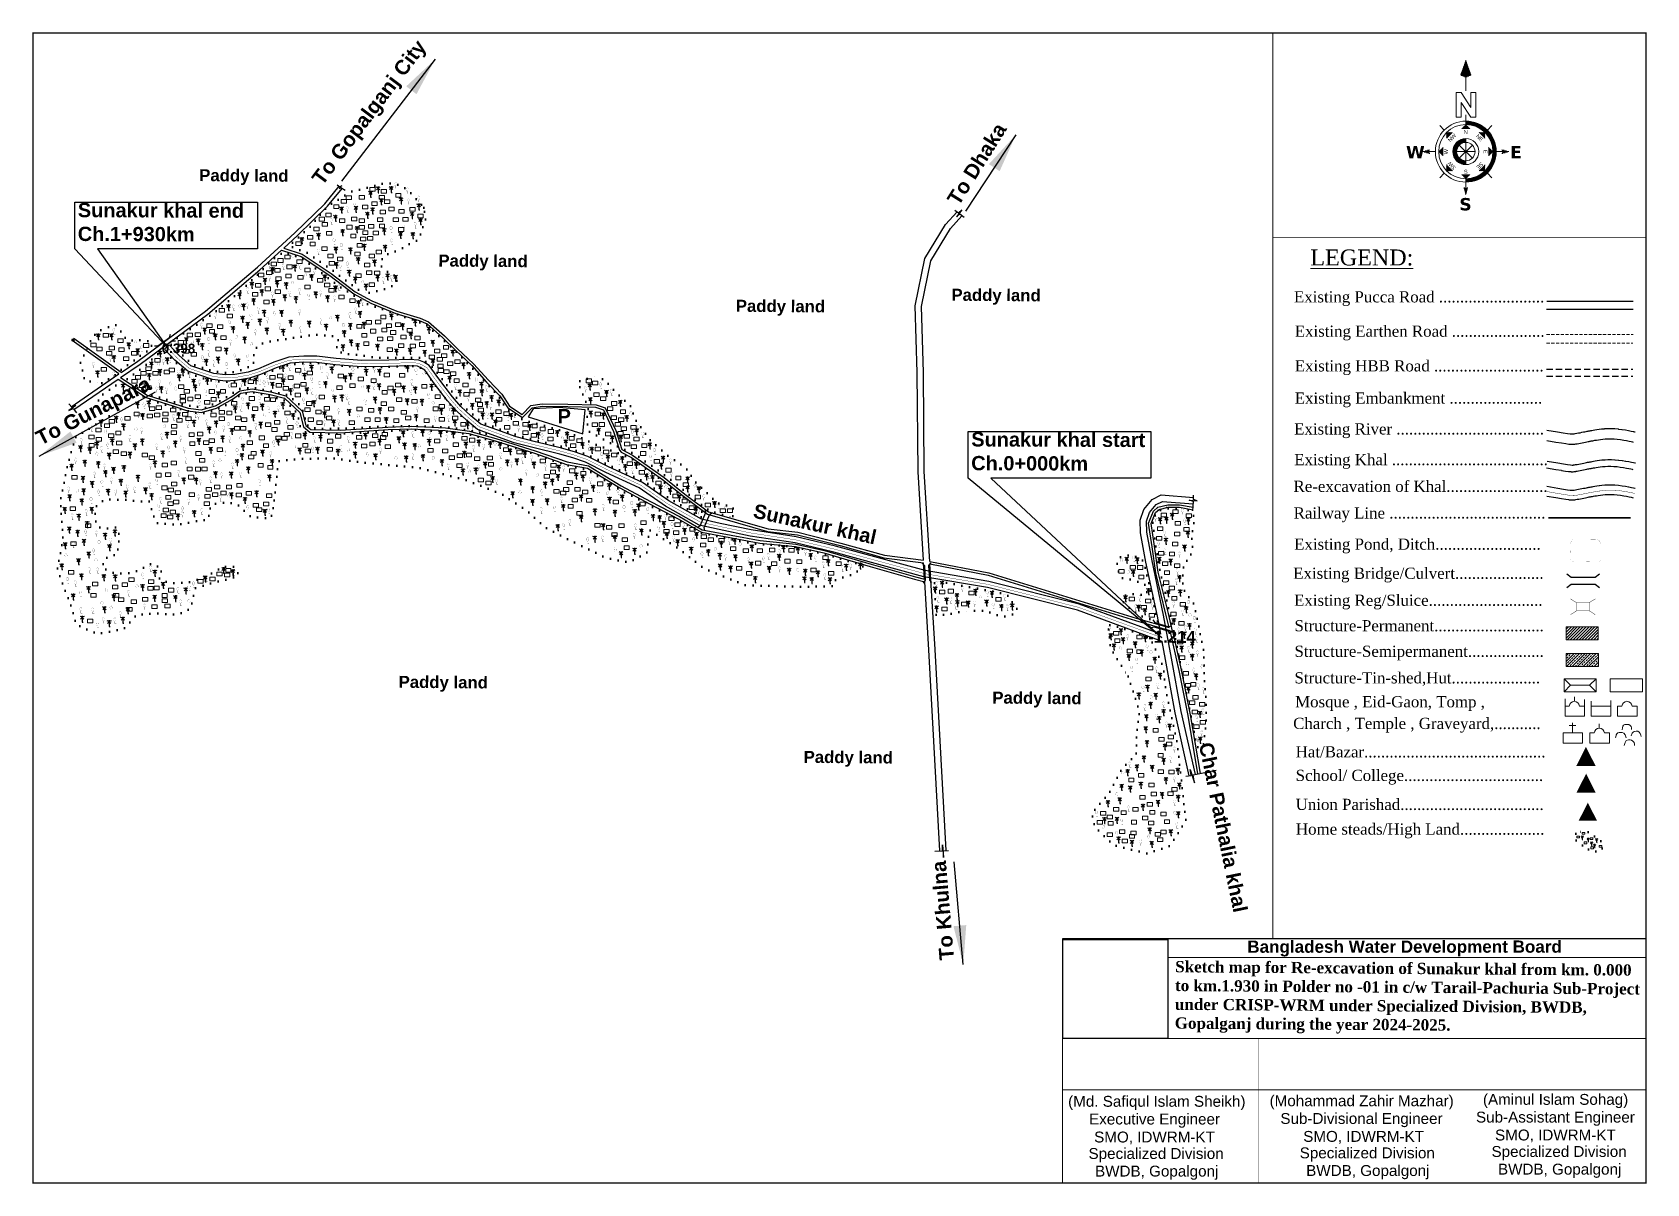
# Model space of a CAD drawing. Header units: millimetres. Extents: x 103 to 25310, y -179448 to -48.
# Drawn here: x 22732 to 25310, y -179448 to -177610 of the extents above; entities outside this region: 3.
import ezdxf
from ezdxf.enums import TextEntityAlignment as Align

# ---------------------------------------------------------------- set-up
doc = ezdxf.new("R2010")
doc.units = ezdxf.units.MM
doc.header["$MEASUREMENT"] = 0
for name, pattern in [('ACAD_ISO02W100', [15, 12, -3]), ('CENTERX2', [4, 2.5, -0.5, 0.5, -0.5]), ('DASHED', [0.75, 0.5, -0.25]), ('DASHED2', [0.375, 0.25, -0.125]), ('DOT2', [0.125, 0, -0.125]), ('HIDDENX2', [0.75, 0.5, -0.25]), ('PHANTOM2', [1.25, 0.625, -0.125, 0.125, -0.125, 0.125, -0.125])]:
    doc.linetypes.add(name, pattern=pattern)
for name, color, linetype, lineweight in [('Bazar', 97, 'Continuous', 15), ('Bridge or Culvert', 7, 'Continuous', 25), ('Church', 170, 'Continuous', 9), ('Earthan Road', 7, 'DASHED2', 9), ('Eid-Gah', 170, 'Continuous', 9), ('Existing Str', 7, 'PHANTOM2', 35), ('existing-profile', 5, 'ACAD_ISO02W100', 25), ('FRAM', 7, 'Continuous', 50), ('Graveyard', 40, 'Continuous', 9), ('HOUSE', 144, 'Continuous', 18), ('line', 10, 'Continuous', 9), ('Mosque', 170, 'Continuous', 9), ('OUTLINE', 7, 'Continuous', 15), ('p2', 32, 'Continuous', 15), ('PL', 7, 'Continuous', 15), ('Pond or Ditch', 7, 'Continuous', 9), ('PUCCA ROAD', 1, 'Continuous', 30), ('Rail Line', 14, 'TRACKS', 35), ('Temple', 170, 'Continuous', 9), ('Tomb', 170, 'Continuous', 9), ('Union', 7, 'Continuous', 15)]:
    doc.layers.add(name, color=color, linetype=linetype, lineweight=lineweight)
for name, color, linetype in [('boundary', 7, 'Continuous'), ('Earthen Emb', 42, 'Continuous'), ('Embankment', 6, 'DASHED'), ('HBB_BFS Road', 7, 'DASHED2'), ('Home Stead', 151, 'Continuous'), ('Khal', 4, 'Continuous'), ('RIVER', 150, 'Continuous'), ('TEXT', 5, 'Continuous'), ('Trees', 77, 'Continuous')]:
    doc.layers.add(name, color=color, linetype=linetype)
doc.styles.add('AR', font='arial.ttf', dxfattribs={"height": 450})
doc.styles.add('b', font='times.ttf')
doc.styles.add('LEG', font='romantic.ttf')
doc.styles.add('Romans', font='arial.ttf')
doc.styles.get("Standard").update_dxf_attribs({"font": 'arial.ttf'})
doc.styles.add('sum', font='arialbd.ttf')
doc.linetypes.add('TRACKS', pattern='A,0.15,[130,ltypeshp.shx,S=0.25,R=0,X=0,Y=0],0.15', length=0.3)
doc.dimstyles.get("Standard").update_dxf_attribs({"dimtxt": 0.18, "dimasz": 0.18, "dimexe": 0.18, "dimexo": 0.0625, "dimgap": 0.09, "dimtad": 0, "dimtih": 1, "dimtoh": 1, "dimdec": 4, "dimzin": 0, "dimdsep": 46, "dimtxsty": 'Standard', "dimblk": 'DATUMBLANK', "dimcen": 0.09, "dimadec": 0, "dimazin": 0, "dimtfac": 1, "dimtdec": 4, "dimtofl": 0, "dimtmove": 0, "dimatfit": 3, "dimfxl": 1, "dimtolj": 1, "dimtzin": 0, "dimarcsym": 0})
picture_1 = doc.add_image_def('image1.png', size_in_pixel=(204, 192))
pattern_1 = [(360, (26.19663, 31.512), (2e-14, 0.2822134), [])]
pattern_2 = [(360, (26.19663, 27.11894), (2e-14, 0.2822134), [])]
pattern_3 = [(180, (26.19663, 27.11894), (2e-14, 0.2822134), [])]
pattern_4 = [(45, (26.19663, 27.11894), (-0.199555, 0.199555), [])]
pattern_5 = [(90, (26.19663, 27.11894), (-0.2822134, 2e-14), [])]
pattern_6 = [(135, (26.19663, 27.11894), (-0.199555, -0.199555), [])]
pattern_7 = [(180, (26.19663, 27.11894), (-2e-14, -0.2822134), [])]
pattern_8 = [(225, (26.19663, 27.11894), (0.199555, -0.199555), [])]
pattern_9 = [(270, (26.19663, 27.11894), (0.2822134, -2e-14), [])]
pattern_10 = [(315, (26.19663, 27.11894), (0.199555, 0.199555), [])]

msp = doc.modelspace()

# ---------------------------------------------------------------- texts
at = {"layer": 'Embankment', "ltscale": 0.1, "char_height": 0.18, "attachment_point": 1}
for insert in [(103.2, -47.9), (103.2, -48.2), (103.4, -48.2)]:
    msp.add_mtext('\\A1;', dxfattribs=dict(at, insert=insert))
at = {"layer": 'FRAM', "linetype": 'Continuous', "lineweight": -3, "style": 'AR'}
for s, p in [('(Md. Safiqul Islam Sheikh)   ', (24537.6, -179325)), ('(Mohammad Zahir Mazhar)      ', (24874.8, -179324.1)), ('Executive Engineer     ', (24540.7, -179353.3)), ('Sub-Divisional Engineer       ', (24877.9, -179352.4)), ('SMO, IDWRM-KT     ', (24540.7, -179382)), ('SMO, IDWRM-KT      ', (24877.9, -179381)), ('Specialized Division     ', (24543.2, -179408.3)), ('Specialized Division     ', (24880.4, -179407.3)), ('BWDB, Gopalgonj     ', (24544.2, -179436.4)), ('BWDB, Gopalgonj     ', (24881.3, -179435.5))]:
    msp.add_text(s, height=17.375, dxfattribs=at).set_placement(p, align=Align.CENTER)
at = {"layer": 'FRAM', "linetype": 'Continuous', "style": 'AR'}
for s, p in [('(Aminul Islam Sohag)     ', (25181.1, -179321.9)), ('Sub-Assistant Engineer      ', (25184.2, -179350.2)), ('SMO, IDWRM-KT      ', (25184.2, -179378.8)), ('Specialized Division     ', (25186.7, -179405.1)), ('BWDB, Gopalgonj     ', (25187.6, -179433.3))]:
    msp.add_text(s, height=17.375, dxfattribs=at).set_placement(p, align=Align.CENTER)
at = {"layer": 'OUTLINE', "style": 'LEG'}
msp.add_text('%%ULEGEND:', height=25.44, dxfattribs=at).set_placement((24772.7, -177981.8))
at = {"layer": 'OUTLINE', "ltscale": 0.1, "style": 'b'}
for s, p in [('Railway Line .....................................', (24746, -178385.9)), (' Existing Reg/Sluice...........................', (24739.9, -178525.2)), ('Structure-Permanent..........................', (24747.3, -178565.9)), ('Structure-Semipermanent..................', (24747.3, -178606.7)), ('Structure-Tin-shed,Hut.....................', (24747.3, -178649.1)), ('Mosque , Eid-Gaon, Tomp ,', (24748.3, -178687.3)), ('Charch , Temple , Graveyard,........... ', (24745.2, -178721.9)), ('Home steads/High Land....................', (24749.6, -178890.6))]:
    msp.add_text(s, height=17.843, dxfattribs=at).set_placement(p)
at = {"layer": 'OUTLINE', "ltscale": 0.1, "char_height": 17.843, "width": 832.55, "attachment_point": 1, "style": 'b'}
for s, insert in [('Existing Pucca Road .........................', (24746.5, -178023)), ('Existing Earthen Road ......................', (24747.7, -178077.8)), ('Existing HBB Road ..........................', (24747.7, -178133.2)), ('Existing Embankment ......................', (24747.7, -178184.6)), (' Existing River ...................................', (24740, -178233.9)), ('Existing Khal .....................................', (24747, -178282.9)), ('Re-excavation of Khal........................', (24745.8, -178325.5)), (' Existing Pond, Ditch.........................', (24740, -178417.8)), (' Existing Bridge/Culvert.....................', (24738.6, -178464.3)), ('Hat/Bazar...........................................', (24749.2, -178749.4)), ('School/ College.................................', (24749.2, -178787)), ('Union Parishad..................................', (24749.2, -178833.3))]:
    msp.add_mtext(s, dxfattribs=dict(at, insert=insert))
at = {"layer": 'TEXT', "color": 7, "style": 'sum'}
msp.add_text('Bangladesh Water Development Board', height=19.492, rotation=0.0165, dxfattribs=at).set_placement((24923.1, -179079.1), align=Align.CENTER)
at = {"layer": 'TEXT', "color": 7, "attachment_point": 1, "style": 'sum'}
for s, insert, char_height, width, rotation in [('To Gopalganj City', (23176.5, -177841.5), 23.274, 450.537, 53.1216), ('To Dhaka ', (24191.3, -177875.6), 23.27, 450.537, 57.9407), ('Paddy land ', (22998.5, -177828.1), 19.137, 370.436, 359.566), ('Sunakur khal end\\PCh.1+930km', (22804.7, -177882), 22.782, 440.996, 359.7933), ('Paddy land ', (23380.4, -177964.4), 19.137, 370.436, 359.566), ('Paddy land ', (24199.6, -178019), 19.137, 370.436, 359.566), ('Paddy land ', (23855.3, -178036.6), 19.137, 370.436, 359.566), ('0.398', (22938.6, -178106.3), 15.31, 296.349, 359.566), ('To Gunapara ', (22734.6, -178248.8), 23.274, 450.537, 27.0015), ('P', (23570.7, -178211), 22.8, 440.996, 359.7933), ('Sunakur khal start\\PCh.0+000km', (24231.3, -178248), 22.782, 440.996, 359.7933), ('Sunakur khal ', (23886.5, -178361.9), 22.782, 440.996, 347.5083), ('-1.214', (24513.8, -178564.9), 19.14, 370.436, 359.566), ('Paddy land ', (23316.9, -178637), 19.137, 370.436, 359.566), ('Paddy land ', (24264.9, -178662.2), 19.137, 370.436, 359.566), ('Char Pathalia khal ', (24616.9, -178741.5), 22.782, 440.996, 281.6221), ('Paddy land ', (23963.6, -178756.8), 19.137, 370.436, 359.566), ('To Khulna ', (24180.7, -179091.8), 23.27, 450.537, 94.8246), ('{\\fTimes New Roman|b1|i0|c0|p18;Sketch map for Re-excavation of Sunakur khal from km. 0.000 to km.1.930 in Polder no -01 in c/w Tarail-Pachuria Sub-Project under CRISP-WRM under Specialized Division, BWDB, Gopalganj during the year 2024-2025.}', (24556.9, -179092.2), 18, 755.909, 359.566)]:
    msp.add_mtext(s, dxfattribs=dict(at, insert=insert, char_height=char_height, width=width, rotation=rotation))

# ---------------------------------------------------------------- blocks, each defined once
blk = doc.blocks.new('A$C5FE22593')
h = blk.add_hatch()
h.set_pattern_fill('_USER', color=11, scale=0.282213, style=0, pattern_type=0)
h.set_pattern_definition(pattern_1)
h.paths.add_polyline_path([(26.2, 66.79), (23.84, 60.2), (26.2, 59.26), (28.55, 60.2)])
h = blk.add_hatch()
h.set_pattern_fill('_USER', color=11, scale=0.282213, style=0, pattern_type=0)
h.set_pattern_definition(pattern_1)
h.paths.add_polyline_path([(26.2, 66.79), (23.84, 60.2), (26.2, 59.26), (28.55, 60.2)])
h = blk.add_hatch()
h.set_pattern_fill('_USER', color=11, scale=0.282213, style=0, pattern_type=0)
h.set_pattern_definition(pattern_1)
h.paths.add_polyline_path([(26.2, 66.79), (23.84, 60.2), (26.2, 59.26), (28.55, 60.2)])
h = blk.add_hatch()
h.set_pattern_fill('_USER', color=11, scale=0.282213, style=0, pattern_type=0)
h.set_pattern_definition(pattern_1)
h.paths.add_polyline_path([(26.2, 66.79), (23.84, 60.2), (26.2, 59.26), (28.55, 60.2)])
h = blk.add_hatch()
h.set_pattern_fill('_USER', color=11, scale=0.282213, angle=135, style=0, pattern_type=0)
h.set_pattern_definition(pattern_6)
h.paths.add_polyline_path([(20.54, 35.43), (17.88, 35.43), (17.88, 32.77)])
h = blk.add_hatch()
h.set_pattern_fill('_USER', color=11, scale=0.282213, angle=135, style=0, pattern_type=0)
h.set_pattern_definition(pattern_6)
h.paths.add_polyline_path([(20.54, 35.43), (17.88, 35.43), (17.88, 32.77)])
h = blk.add_hatch()
h.set_pattern_fill('_USER', color=11, scale=0.282213, angle=135, style=0, pattern_type=0)
h.set_pattern_definition(pattern_6)
h.paths.add_polyline_path([(20.54, 35.43), (17.88, 35.43), (17.88, 32.77)])
h = blk.add_hatch()
h.set_pattern_fill('_USER', color=11, scale=0.282213, angle=135, style=0, pattern_type=0)
h.set_pattern_definition(pattern_6)
h.paths.add_polyline_path([(20.54, 35.43), (17.88, 35.43), (17.88, 32.77)])
h = blk.add_hatch(color=11)
h.paths.add_polyline_path([(26.2, 15.36), (26.2, 13.92, 1), (26.2, 40.32), (26.2, 38.88, -1)])
h.paths.add_polyline_path([(26.2, 31.11), (26.2, 32.76, 1), (26.2, 21.47), (26.2, 23.13, -1)])
h = blk.add_hatch(color=11)
h.paths.add_polyline_path([(26.2, 15.36), (26.2, 13.92, 1), (26.2, 40.32), (26.2, 38.88, -1)])
h.paths.add_polyline_path([(26.2, 31.11), (26.2, 32.76, 1), (26.2, 21.47), (26.2, 23.13, -1)])
h = blk.add_hatch(color=11)
h.paths.add_polyline_path([(26.2, 15.36), (26.2, 13.92, 1), (26.2, 40.32), (26.2, 38.88, -1)])
h.paths.add_polyline_path([(26.2, 31.11), (26.2, 32.76, 1), (26.2, 21.47), (26.2, 23.13, -1)])
h = blk.add_hatch(color=11)
h.paths.add_polyline_path([(26.2, 15.36), (26.2, 13.92, 1), (26.2, 40.32), (26.2, 38.88, -1)])
h.paths.add_polyline_path([(26.2, 31.11), (26.2, 32.76, 1), (26.2, 21.47), (26.2, 23.13, -1)])
h = blk.add_hatch()
h.set_pattern_fill('_USER', color=11, scale=0.282213, angle=90, style=0, pattern_type=0)
h.set_pattern_definition(pattern_5)
h.paths.add_polyline_path([(28.08, 37), (26.2, 38.88), (24.32, 37)])
h = blk.add_hatch()
h.set_pattern_fill('_USER', color=11, scale=0.282213, angle=90, style=0, pattern_type=0)
h.set_pattern_definition(pattern_5)
h.paths.add_polyline_path([(28.08, 37), (26.2, 38.88), (24.32, 37)])
h = blk.add_hatch()
h.set_pattern_fill('_USER', color=11, scale=0.282213, angle=90, style=0, pattern_type=0)
h.set_pattern_definition(pattern_5)
h.paths.add_polyline_path([(28.08, 37), (26.2, 38.88), (24.32, 37)])
h = blk.add_hatch()
h.set_pattern_fill('_USER', color=11, scale=0.282213, angle=90, style=0, pattern_type=0)
h.set_pattern_definition(pattern_5)
h.paths.add_polyline_path([(28.08, 37), (26.2, 38.88), (24.32, 37)])
h = blk.add_hatch()
h.set_pattern_fill('_USER', color=11, scale=0.282213, style=0, pattern_type=0)
h.set_pattern_definition(pattern_2)
h.paths.add_polyline_path([(39.4, 27.12, 0.414214), (26.2, 40.32), (26.2, 38.88, -0.414214), (37.96, 27.12, -0.414214), (26.2, 15.36), (26.2, 13.92, 0.414214)])
h = blk.add_hatch()
h.set_pattern_fill('_USER', color=11, scale=0.282213, style=0, pattern_type=0)
h.set_pattern_definition(pattern_2)
h.paths.add_polyline_path([(39.4, 27.12, 0.414214), (26.2, 40.32), (26.2, 38.88, -0.414214), (37.96, 27.12, -0.414214), (26.2, 15.36), (26.2, 13.92, 0.414214)])
h = blk.add_hatch()
h.set_pattern_fill('_USER', color=11, scale=0.282213, style=0, pattern_type=0)
h.set_pattern_definition(pattern_2)
h.paths.add_polyline_path([(39.4, 27.12, 0.414214), (26.2, 40.32), (26.2, 38.88, -0.414214), (37.96, 27.12, -0.414214), (26.2, 15.36), (26.2, 13.92, 0.414214)])
h = blk.add_hatch()
h.set_pattern_fill('_USER', color=11, scale=0.282213, style=0, pattern_type=0)
h.set_pattern_definition(pattern_2)
h.paths.add_polyline_path([(39.4, 27.12, 0.414214), (26.2, 40.32), (26.2, 38.88, -0.414214), (37.96, 27.12, -0.414214), (26.2, 15.36), (26.2, 13.92, 0.414214)])
h = blk.add_hatch()
h.set_pattern_fill('_USER', color=11, scale=0.282213, angle=45, style=0, pattern_type=0)
h.set_pattern_definition(pattern_4)
h.paths.add_polyline_path([(34.51, 32.77), (34.51, 35.43), (31.85, 35.43)])
h = blk.add_hatch()
h.set_pattern_fill('_USER', color=11, scale=0.282213, angle=45, style=0, pattern_type=0)
h.set_pattern_definition(pattern_4)
h.paths.add_polyline_path([(34.51, 32.77), (34.51, 35.43), (31.85, 35.43)])
h = blk.add_hatch()
h.set_pattern_fill('_USER', color=11, scale=0.282213, angle=45, style=0, pattern_type=0)
h.set_pattern_definition(pattern_4)
h.paths.add_polyline_path([(34.51, 32.77), (34.51, 35.43), (31.85, 35.43)])
h = blk.add_hatch()
h.set_pattern_fill('_USER', color=11, scale=0.282213, angle=45, style=0, pattern_type=0)
h.set_pattern_definition(pattern_4)
h.paths.add_polyline_path([(34.51, 32.77), (34.51, 35.43), (31.85, 35.43)])
h = blk.add_hatch()
h.set_pattern_fill('_USER', color=11, scale=0.282213, style=0, pattern_type=0)
h.set_pattern_definition(pattern_3)
h.paths.add_polyline_path([(10.67, 26.18), (10.2, 27.12), (10.67, 28.06), (7.38, 27.12)])
h = blk.add_hatch()
h.set_pattern_fill('_USER', color=11, scale=0.282213, style=0, pattern_type=0)
h.set_pattern_definition(pattern_3)
h.paths.add_polyline_path([(10.67, 26.18), (10.2, 27.12), (10.67, 28.06), (7.38, 27.12)])
h = blk.add_hatch()
h.set_pattern_fill('_USER', color=11, scale=0.282213, style=0, pattern_type=0)
h.set_pattern_definition(pattern_3)
h.paths.add_polyline_path([(10.67, 26.18), (10.2, 27.12), (10.67, 28.06), (7.38, 27.12)])
h = blk.add_hatch()
h.set_pattern_fill('_USER', color=11, scale=0.282213, style=0, pattern_type=0)
h.set_pattern_definition(pattern_3)
h.paths.add_polyline_path([(10.67, 26.18), (10.2, 27.12), (10.67, 28.06), (7.38, 27.12)])
h = blk.add_hatch()
h.set_pattern_fill('_USER', color=11, scale=0.282213, angle=180, style=0, pattern_type=0)
h.set_pattern_definition(pattern_7)
h.paths.add_polyline_path([(16.32, 29), (14.44, 27.12), (16.32, 25.24)])
h = blk.add_hatch()
h.set_pattern_fill('_USER', color=11, scale=0.282213, angle=180, style=0, pattern_type=0)
h.set_pattern_definition(pattern_7)
h.paths.add_polyline_path([(16.32, 29), (14.44, 27.12), (16.32, 25.24)])
h = blk.add_hatch()
h.set_pattern_fill('_USER', color=11, scale=0.282213, angle=180, style=0, pattern_type=0)
h.set_pattern_definition(pattern_7)
h.paths.add_polyline_path([(16.32, 29), (14.44, 27.12), (16.32, 25.24)])
h = blk.add_hatch()
h.set_pattern_fill('_USER', color=11, scale=0.282213, angle=180, style=0, pattern_type=0)
h.set_pattern_definition(pattern_7)
h.paths.add_polyline_path([(16.32, 29), (14.44, 27.12), (16.32, 25.24)])
h = blk.add_hatch()
h.set_pattern_fill('_USER', color=11, scale=0.282213, style=0, pattern_type=0)
h.set_pattern_definition(pattern_2)
h.paths.add_polyline_path([(26.2, 31.11), (26.2, 32.76, 0.414214), (20.55, 27.12, 0.414214), (26.2, 21.47), (26.2, 23.13, -0.414214), (22.21, 27.12, -0.414214)])
h = blk.add_hatch()
h.set_pattern_fill('_USER', color=11, scale=0.282213, style=0, pattern_type=0)
h.set_pattern_definition(pattern_2)
h.paths.add_polyline_path([(26.2, 31.11), (26.2, 32.76, 0.414214), (20.55, 27.12, 0.414214), (26.2, 21.47), (26.2, 23.13, -0.414214), (22.21, 27.12, -0.414214)])
h = blk.add_hatch()
h.set_pattern_fill('_USER', color=11, scale=0.282213, style=0, pattern_type=0)
h.set_pattern_definition(pattern_2)
h.paths.add_polyline_path([(26.2, 31.11), (26.2, 32.76, 0.414214), (20.55, 27.12, 0.414214), (26.2, 21.47), (26.2, 23.13, -0.414214), (22.21, 27.12, -0.414214)])
h = blk.add_hatch()
h.set_pattern_fill('_USER', color=11, scale=0.282213, style=0, pattern_type=0)
h.set_pattern_definition(pattern_2)
h.paths.add_polyline_path([(26.2, 31.11), (26.2, 32.76, 0.414214), (20.55, 27.12, 0.414214), (26.2, 21.47), (26.2, 23.13, -0.414214), (22.21, 27.12, -0.414214)])
h = blk.add_hatch()
h.set_pattern_fill('_USER', color=11, scale=0.282213, style=0, pattern_type=0)
h.set_pattern_definition(pattern_2)
h.paths.add_polyline_path([(36.07, 29), (36.07, 25.24), (37.96, 27.12)])
h = blk.add_hatch()
h.set_pattern_fill('_USER', color=11, scale=0.282213, style=0, pattern_type=0)
h.set_pattern_definition(pattern_2)
h.paths.add_polyline_path([(36.07, 29), (36.07, 25.24), (37.96, 27.12)])
h = blk.add_hatch()
h.set_pattern_fill('_USER', color=11, scale=0.282213, style=0, pattern_type=0)
h.set_pattern_definition(pattern_2)
h.paths.add_polyline_path([(36.07, 29), (36.07, 25.24), (37.96, 27.12)])
h = blk.add_hatch()
h.set_pattern_fill('_USER', color=11, scale=0.282213, style=0, pattern_type=0)
h.set_pattern_definition(pattern_2)
h.paths.add_polyline_path([(36.07, 29), (36.07, 25.24), (37.96, 27.12)])
h = blk.add_hatch()
h.set_pattern_fill('_USER', color=11, scale=0.282213, style=0, pattern_type=0)
h.set_pattern_definition(pattern_2)
h.paths.add_polyline_path([(45.01, 27.12), (41.72, 28.06), (42.19, 27.12), (41.72, 26.18)])
h = blk.add_hatch()
h.set_pattern_fill('_USER', color=11, scale=0.282213, style=0, pattern_type=0)
h.set_pattern_definition(pattern_2)
h.paths.add_polyline_path([(45.01, 27.12), (41.72, 28.06), (42.19, 27.12), (41.72, 26.18)])
h = blk.add_hatch()
h.set_pattern_fill('_USER', color=11, scale=0.282213, style=0, pattern_type=0)
h.set_pattern_definition(pattern_2)
h.paths.add_polyline_path([(45.01, 27.12), (41.72, 28.06), (42.19, 27.12), (41.72, 26.18)])
h = blk.add_hatch()
h.set_pattern_fill('_USER', color=11, scale=0.282213, style=0, pattern_type=0)
h.set_pattern_definition(pattern_2)
h.paths.add_polyline_path([(45.01, 27.12), (41.72, 28.06), (42.19, 27.12), (41.72, 26.18)])
h = blk.add_hatch()
h.set_pattern_fill('_USER', color=11, scale=0.282213, angle=-135, style=0, pattern_type=0)
h.set_pattern_definition(pattern_8)
h.paths.add_polyline_path([(17.88, 21.46), (17.88, 18.8), (20.54, 18.8)])
h = blk.add_hatch()
h.set_pattern_fill('_USER', color=11, scale=0.282213, angle=-135, style=0, pattern_type=0)
h.set_pattern_definition(pattern_8)
h.paths.add_polyline_path([(17.88, 21.46), (17.88, 18.8), (20.54, 18.8)])
h = blk.add_hatch()
h.set_pattern_fill('_USER', color=11, scale=0.282213, angle=-135, style=0, pattern_type=0)
h.set_pattern_definition(pattern_8)
h.paths.add_polyline_path([(17.88, 21.46), (17.88, 18.8), (20.54, 18.8)])
h = blk.add_hatch()
h.set_pattern_fill('_USER', color=11, scale=0.282213, angle=-135, style=0, pattern_type=0)
h.set_pattern_definition(pattern_8)
h.paths.add_polyline_path([(17.88, 21.46), (17.88, 18.8), (20.54, 18.8)])
h = blk.add_hatch()
h.set_pattern_fill('_USER', color=11, scale=0.282213, angle=-45, style=0, pattern_type=0)
h.set_pattern_definition(pattern_10)
h.paths.add_polyline_path([(31.85, 18.8), (34.51, 18.8), (34.51, 21.46)])
h = blk.add_hatch()
h.set_pattern_fill('_USER', color=11, scale=0.282213, angle=-45, style=0, pattern_type=0)
h.set_pattern_definition(pattern_10)
h.paths.add_polyline_path([(31.85, 18.8), (34.51, 18.8), (34.51, 21.46)])
h = blk.add_hatch()
h.set_pattern_fill('_USER', color=11, scale=0.282213, angle=-45, style=0, pattern_type=0)
h.set_pattern_definition(pattern_10)
h.paths.add_polyline_path([(31.85, 18.8), (34.51, 18.8), (34.51, 21.46)])
h = blk.add_hatch()
h.set_pattern_fill('_USER', color=11, scale=0.282213, angle=-45, style=0, pattern_type=0)
h.set_pattern_definition(pattern_10)
h.paths.add_polyline_path([(31.85, 18.8), (34.51, 18.8), (34.51, 21.46)])
h = blk.add_hatch()
h.set_pattern_fill('_USER', color=11, scale=0.282213, angle=-90, style=0, pattern_type=0)
h.set_pattern_definition(pattern_9)
h.paths.add_polyline_path([(24.32, 17.24), (26.2, 15.36), (28.08, 17.24)])
h = blk.add_hatch()
h.set_pattern_fill('_USER', color=11, scale=0.282213, angle=-90, style=0, pattern_type=0)
h.set_pattern_definition(pattern_9)
h.paths.add_polyline_path([(24.32, 17.24), (26.2, 15.36), (28.08, 17.24)])
h = blk.add_hatch()
h.set_pattern_fill('_USER', color=11, scale=0.282213, angle=-90, style=0, pattern_type=0)
h.set_pattern_definition(pattern_9)
h.paths.add_polyline_path([(24.32, 17.24), (26.2, 15.36), (28.08, 17.24)])
h = blk.add_hatch()
h.set_pattern_fill('_USER', color=11, scale=0.282213, angle=-90, style=0, pattern_type=0)
h.set_pattern_definition(pattern_9)
h.paths.add_polyline_path([(24.32, 17.24), (26.2, 15.36), (28.08, 17.24)])
h = blk.add_hatch()
h.set_pattern_fill('_USER', color=11, scale=0.282213, style=0, pattern_type=0)
h.set_pattern_definition(pattern_2)
h.paths.add_polyline_path([(27.14, 11.6), (26.2, 11.13), (25.26, 11.6), (26.2, 8.3)])
h = blk.add_hatch()
h.set_pattern_fill('_USER', color=11, scale=0.282213, style=0, pattern_type=0)
h.set_pattern_definition(pattern_2)
h.paths.add_polyline_path([(27.14, 11.6), (26.2, 11.13), (25.26, 11.6), (26.2, 8.3)])
h = blk.add_hatch()
h.set_pattern_fill('_USER', color=11, scale=0.282213, style=0, pattern_type=0)
h.set_pattern_definition(pattern_2)
h.paths.add_polyline_path([(27.14, 11.6), (26.2, 11.13), (25.26, 11.6), (26.2, 8.3)])
h = blk.add_hatch()
h.set_pattern_fill('_USER', color=11, scale=0.282213, style=0, pattern_type=0)
h.set_pattern_definition(pattern_2)
h.paths.add_polyline_path([(27.14, 11.6), (26.2, 11.13), (25.26, 11.6), (26.2, 8.3)])
at = {"color": 11}
for p, q in [((26.2, 53.5), (26.2, 59.26)), ((26.2, 53.5), (26.2, 59.26)), ((26.2, 53.5), (26.2, 59.26)), ((26.2, 53.5), (26.2, 59.26)), ((26.2, 40.32), (26.2, 43.11)), ((26.2, 40.32), (26.2, 43.11)), ((26.2, 40.32), (26.2, 43.11)), ((26.2, 40.32), (26.2, 43.11)), ((16.86, 36.46), (14.89, 38.43)), ((16.86, 36.46), (14.89, 38.43)), ((16.86, 36.46), (14.89, 38.43)), ((16.86, 36.46), (14.89, 38.43)), ((26.2, 40.32), (26.2, 38.88)), ((26.2, 40.32), (26.2, 38.88)), ((26.2, 40.32), (26.2, 38.88)), ((26.2, 40.32), (26.2, 38.88)), ((35.53, 36.46), (37.5, 38.43)), ((35.53, 36.46), (37.5, 38.43)), ((35.53, 36.46), (37.5, 38.43)), ((35.53, 36.46), (37.5, 38.43)), ((23.37, 24.3), (29.02, 29.94)), ((29.02, 24.3), (23.37, 29.94)), ((29.02, 29.94), (23.37, 24.3)), ((23.37, 29.94), (29.02, 24.3)), ((23.37, 24.3), (29.02, 29.94)), ((29.02, 24.3), (23.37, 29.94)), ((29.02, 29.94), (23.37, 24.3)), ((23.37, 29.94), (29.02, 24.3)), ((23.37, 24.3), (29.02, 29.94)), ((29.02, 24.3), (23.37, 29.94)), ((29.02, 29.94), (23.37, 24.3)), ((23.37, 29.94), (29.02, 24.3)), ((23.37, 24.3), (29.02, 29.94)), ((29.02, 24.3), (23.37, 29.94)), ((29.02, 29.94), (23.37, 24.3)), ((23.37, 29.94), (29.02, 24.3)), ((26.2, 31.11), (26.2, 32.76)), ((26.2, 31.11), (26.2, 32.76)), ((26.2, 31.11), (26.2, 32.76)), ((26.2, 31.11), (26.2, 32.76)), ((26.2, 23.13), (26.2, 31.11)), ((26.2, 31.11), (26.2, 23.13)), ((26.2, 23.13), (26.2, 31.11)), ((26.2, 31.11), (26.2, 23.13)), ((26.2, 23.13), (26.2, 31.11)), ((26.2, 31.11), (26.2, 23.13)), ((26.2, 23.13), (26.2, 31.11)), ((26.2, 31.11), (26.2, 23.13)), ((12.99, 27.12), (10.2, 27.12)), ((12.99, 27.12), (10.2, 27.12)), ((12.99, 27.12), (10.2, 27.12)), ((12.99, 27.12), (10.2, 27.12)), ((22.21, 27.12), (30.19, 27.12)), ((30.19, 27.12), (22.21, 27.12)), ((22.21, 27.12), (30.19, 27.12)), ((30.19, 27.12), (22.21, 27.12)), ((22.21, 27.12), (30.19, 27.12)), ((30.19, 27.12), (22.21, 27.12)), ((22.21, 27.12), (30.19, 27.12)), ((30.19, 27.12), (22.21, 27.12)), ((26.2, 23.13), (26.2, 21.47)), ((26.2, 23.13), (26.2, 21.47)), ((26.2, 23.13), (26.2, 21.47)), ((26.2, 23.13), (26.2, 21.47)), ((39.4, 27.12), (42.19, 27.12)), ((39.4, 27.12), (42.19, 27.12)), ((39.4, 27.12), (42.19, 27.12)), ((39.4, 27.12), (42.19, 27.12)), ((16.86, 17.78), (14.89, 15.81)), ((16.86, 17.78), (14.89, 15.81)), ((16.86, 17.78), (14.89, 15.81)), ((16.86, 17.78), (14.89, 15.81)), ((26.2, 13.92), (26.2, 15.36)), ((26.2, 13.92), (26.2, 15.36)), ((26.2, 13.92), (26.2, 15.36)), ((26.2, 13.92), (26.2, 15.36)), ((35.53, 17.78), (37.5, 15.81)), ((35.53, 17.78), (37.5, 15.81)), ((35.53, 17.78), (37.5, 15.81)), ((35.53, 17.78), (37.5, 15.81)), ((26.2, 13.92), (26.2, 11.13)), ((26.2, 13.92), (26.2, 11.13)), ((26.2, 13.92), (26.2, 11.13)), ((26.2, 13.92), (26.2, 11.13))]:
    blk.add_line(p, q, dxfattribs=at)
at = {"color": 1}
for p, q in [((22.03, 52.68), (24.16, 52.68)), ((22.03, 42.01), (22.03, 52.68)), ((22.03, 52.68), (24.16, 52.68)), ((22.03, 42.01), (22.03, 52.68)), ((22.03, 52.68), (24.16, 52.68)), ((22.03, 42.01), (22.03, 52.68)), ((22.03, 52.68), (24.16, 52.68)), ((22.03, 42.01), (22.03, 52.68)), ((24.16, 52.68), (28.43, 46.28)), ((24.16, 52.68), (28.43, 46.28)), ((24.16, 52.68), (28.43, 46.28)), ((24.16, 52.68), (28.43, 46.28)), ((28.43, 52.68), (30.56, 52.68)), ((28.43, 46.28), (28.43, 52.68)), ((28.43, 52.68), (30.56, 52.68)), ((28.43, 46.28), (28.43, 52.68)), ((28.43, 52.68), (30.56, 52.68)), ((28.43, 46.28), (28.43, 52.68)), ((28.43, 52.68), (30.56, 52.68)), ((28.43, 46.28), (28.43, 52.68)), ((30.56, 52.68), (30.56, 42.01)), ((30.56, 52.68), (30.56, 42.01)), ((30.56, 52.68), (30.56, 42.01)), ((30.56, 52.68), (30.56, 42.01)), ((24.16, 42.01), (22.03, 42.01)), ((24.16, 42.01), (22.03, 42.01)), ((24.16, 42.01), (22.03, 42.01)), ((24.16, 42.01), (22.03, 42.01)), ((24.16, 48.41), (24.16, 42.01)), ((28.43, 42.01), (24.16, 48.41)), ((24.16, 48.41), (24.16, 42.01)), ((28.43, 42.01), (24.16, 48.41)), ((24.16, 48.41), (24.16, 42.01)), ((28.43, 42.01), (24.16, 48.41)), ((24.16, 48.41), (24.16, 42.01)), ((28.43, 42.01), (24.16, 48.41)), ((30.56, 42.01), (28.43, 42.01)), ((30.56, 42.01), (28.43, 42.01)), ((30.56, 42.01), (28.43, 42.01)), ((30.56, 42.01), (28.43, 42.01))]:
    blk.add_line(p, q, dxfattribs=at)
at = {"color": 11}
for radius in [13.2, 13.2, 13.2, 13.2, 11.76, 11.76, 11.76, 11.76, 5.64, 5.64, 5.64, 5.64, 3.99, 3.99, 3.99, 3.99]:
    blk.add_circle((26.2, 27.12), radius, dxfattribs=at)
for points in [[(26.2, 66.79), (23.84, 60.2), (26.2, 59.26)], [(26.2, 66.79), (23.84, 60.2), (26.2, 59.26)], [(26.2, 66.79), (23.84, 60.2), (26.2, 59.26)], [(26.2, 66.79), (23.84, 60.2), (26.2, 59.26)], [(26.2, 59.26), (28.55, 60.2), (26.2, 66.79)], [(26.2, 59.26), (28.55, 60.2), (26.2, 66.79)], [(26.2, 59.26), (28.55, 60.2), (26.2, 66.79)], [(26.2, 59.26), (28.55, 60.2), (26.2, 66.79)], [(17.88, 35.43), (20.54, 35.43), (17.88, 32.77)], [(17.88, 35.43), (20.54, 35.43), (17.88, 32.77)], [(17.88, 35.43), (20.54, 35.43), (17.88, 32.77)], [(17.88, 35.43), (20.54, 35.43), (17.88, 32.77)], [(26.2, 38.88), (28.08, 37), (24.32, 37)], [(26.2, 38.88), (28.08, 37), (24.32, 37)], [(26.2, 38.88), (28.08, 37), (24.32, 37)], [(26.2, 38.88), (28.08, 37), (24.32, 37)], [(34.51, 35.43), (34.51, 32.77), (31.85, 35.43)], [(34.51, 35.43), (34.51, 32.77), (31.85, 35.43)], [(34.51, 35.43), (34.51, 32.77), (31.85, 35.43)], [(34.51, 35.43), (34.51, 32.77), (31.85, 35.43)], [(7.38, 27.12), (10.67, 28.06), (10.2, 27.12)], [(7.38, 27.12), (10.67, 28.06), (10.2, 27.12)], [(7.38, 27.12), (10.67, 28.06), (10.2, 27.12)], [(7.38, 27.12), (10.67, 28.06), (10.2, 27.12)], [(14.44, 27.12), (16.32, 29), (16.32, 25.24)], [(14.44, 27.12), (16.32, 29), (16.32, 25.24)], [(14.44, 27.12), (16.32, 29), (16.32, 25.24)], [(14.44, 27.12), (16.32, 29), (16.32, 25.24)], [(37.96, 27.12), (36.07, 25.24), (36.07, 29)], [(37.96, 27.12), (36.07, 25.24), (36.07, 29)], [(37.96, 27.12), (36.07, 25.24), (36.07, 29)], [(37.96, 27.12), (36.07, 25.24), (36.07, 29)], [(41.72, 28.06), (42.19, 27.12), (45.01, 27.12)], [(41.72, 28.06), (42.19, 27.12), (45.01, 27.12)], [(41.72, 28.06), (42.19, 27.12), (45.01, 27.12)], [(41.72, 28.06), (42.19, 27.12), (45.01, 27.12)], [(10.67, 26.18), (10.2, 27.12), (7.38, 27.12)], [(10.67, 26.18), (10.2, 27.12), (7.38, 27.12)], [(10.67, 26.18), (10.2, 27.12), (7.38, 27.12)], [(10.67, 26.18), (10.2, 27.12), (7.38, 27.12)], [(17.88, 18.8), (17.88, 21.46), (20.54, 18.8)], [(17.88, 18.8), (17.88, 21.46), (20.54, 18.8)], [(17.88, 18.8), (17.88, 21.46), (20.54, 18.8)], [(17.88, 18.8), (17.88, 21.46), (20.54, 18.8)], [(34.51, 18.8), (31.85, 18.8), (34.51, 21.46)], [(34.51, 18.8), (31.85, 18.8), (34.51, 21.46)], [(34.51, 18.8), (31.85, 18.8), (34.51, 21.46)], [(34.51, 18.8), (31.85, 18.8), (34.51, 21.46)], [(45.01, 27.12), (41.72, 26.18), (42.19, 27.12)], [(45.01, 27.12), (41.72, 26.18), (42.19, 27.12)], [(45.01, 27.12), (41.72, 26.18), (42.19, 27.12)], [(45.01, 27.12), (41.72, 26.18), (42.19, 27.12)], [(26.2, 15.36), (24.32, 17.24), (28.08, 17.24)], [(26.2, 15.36), (24.32, 17.24), (28.08, 17.24)], [(26.2, 15.36), (24.32, 17.24), (28.08, 17.24)], [(26.2, 15.36), (24.32, 17.24), (28.08, 17.24)], [(26.2, 8.3), (25.26, 11.6), (26.2, 11.13)], [(26.2, 8.3), (25.26, 11.6), (26.2, 11.13)], [(26.2, 8.3), (25.26, 11.6), (26.2, 11.13)], [(26.2, 8.3), (25.26, 11.6), (26.2, 11.13)], [(27.14, 11.6), (26.2, 11.13), (26.2, 8.3)], [(27.14, 11.6), (26.2, 11.13), (26.2, 8.3)], [(27.14, 11.6), (26.2, 11.13), (26.2, 8.3)], [(27.14, 11.6), (26.2, 11.13), (26.2, 8.3)]]:
    blk.add_solid(points, dxfattribs=at)
at = {"color": 11, "style": 'Romans'}
for s, height, rotation, p in [('NW', 1.693, 45, (20.81, 32.51)), ('NW', 1.693, 45, (20.81, 32.51)), ('NW', 1.693, 45, (20.81, 32.51)), ('NW', 1.693, 45, (20.81, 32.51)), ('W', 1.69, 90, (18.48, 27.11)), ('W', 1.69, 90, (18.48, 27.11)), ('W', 1.69, 90, (18.48, 27.11)), ('W', 1.69, 90, (18.48, 27.11)), ('NE', 1.693, 315, (31.57, 32.5)), ('NE', 1.693, 315, (31.57, 32.5)), ('NE', 1.693, 315, (31.57, 32.5)), ('NE', 1.693, 315, (31.57, 32.5)), ('SW', 1.693, 135, (20.67, 21.59)), ('SW', 1.693, 135, (20.67, 21.59)), ('SW', 1.693, 135, (20.67, 21.59)), ('SW', 1.693, 135, (20.67, 21.59)), ('SE', 1.693, 225, (31.7, 21.6)), ('SE', 1.693, 225, (31.7, 21.6)), ('SE', 1.693, 225, (31.7, 21.6)), ('SE', 1.693, 225, (31.7, 21.6)), ('E', 1.69, 270, (33.89, 27.05)), ('E', 1.69, 270, (33.89, 27.05)), ('E', 1.69, 270, (33.89, 27.05)), ('E', 1.69, 270, (33.89, 27.05))]:
    blk.add_text(s, height=height, rotation=rotation, dxfattribs=at).set_placement(p, align=Align.CENTER)
for s, p in [('N', (26.2, 34.74)), ('N', (26.2, 34.74)), ('N', (26.2, 34.74)), ('N', (26.2, 34.74)), ('S', (26.19, 17.56)), ('S', (26.19, 17.56)), ('S', (26.19, 17.56)), ('S', (26.19, 17.56))]:
    blk.add_text(s, height=1.69, dxfattribs=at).set_placement(p, align=Align.CENTER)
at = {"layer": 'p2', "color": 1, "char_height": 5.3676, "attachment_point": 5}
for s, insert in [('{\\fVerdana|b1|i0|c0|p34;W}', (4.33, 26.9)), ('{\\fVerdana|b1|i0|c0|p34;W}', (4.33, 26.9)), ('{\\fVerdana|b1|i0|c0|p34;W}', (4.33, 26.9)), ('{\\fVerdana|b1|i0|c0|p34;W}', (4.33, 26.9)), ('{\\fVerdana|b1|i0|c0|p34;E}', (47.97, 26.9)), ('{\\fVerdana|b1|i0|c0|p34;E}', (47.97, 26.9)), ('{\\fVerdana|b1|i0|c0|p34;E}', (47.97, 26.9)), ('{\\fVerdana|b1|i0|c0|p34;E}', (47.97, 26.9)), ('{\\fVerdana|b1|i0|c0|p34;S}', (26.07, 4.27)), ('{\\fVerdana|b1|i0|c0|p34;S}', (26.07, 4.27)), ('{\\fVerdana|b1|i0|c0|p34;S}', (26.07, 4.27)), ('{\\fVerdana|b1|i0|c0|p34;S}', (26.07, 4.27))]:
    blk.add_mtext(s, dxfattribs=dict(at, insert=insert))
blk = doc.blocks.new('A$C01DB3217')
at = {"layer": 'Trees', "color": 1, "lineweight": 30}
blk.add_lwpolyline([(0, 0.0028), (0, -0.0071), (0.0015, -0.0071)], dxfattribs=at)
for centre, start, end in [((-0.012, -0.0154), 41.2491, 62.6782), ((0.012, -0.0154), 117.3218, 138.7509)]:
    blk.add_arc(centre, 0.0195, start, end, dxfattribs=at)
blk = doc.blocks.new('A$C7FEE66E4')
at = {"layer": 'Trees', "linetype": 'Continuous', "const_width": 0.000142}
blk.add_lwpolyline([(0, 0, 0.606435), (0, 0.0049, 0.606435)], format="xyb", close=True, dxfattribs=at)
at = {"layer": 'Trees', "linetype": 'Continuous', "const_width": 0.000252}
for points in [[(0, 0), (0, -0.0029)], [(0, -0.0029), (0.0017, -0.0029)]]:
    blk.add_lwpolyline(points, dxfattribs=at)
blk = doc.blocks.new('_DatumBlank')
at = {"color": 0, "linetype": 'ByBlock', "lineweight": -2}
for p, q in [((0, 0.577), (-1, 0)), ((0, -0.577), (0, 0.577)), ((-1, 0), (0, -0.577))]:
    blk.add_line(p, q, dxfattribs=at)
blk = doc.blocks.new('A$C3B865840')
at = {"layer": 'Bridge or Culvert', "color": 7, "linetype": 'Continuous', "lineweight": 30}
for points in [[(0, 43.6), (13.8, 33.1), (91.3, 33.3), (105, 44.2)], [(0.2, 0), (13.9, 10.6), (91.4, 10.9), (105.2, 0.2)]]:
    blk.add_lwpolyline(points, dxfattribs=at)

# ---------------------------------------------------------------- hatches: boundary and pattern name
at = {"layer": 'Bazar'}
for color, points in [(256, [(25212.7, -178750.5), (25197.2, -178781), (25228.2, -178781)]), (5, [(25213, -178793.2), (25197.5, -178823.8), (25228.5, -178823.8)])]:
    msp.add_hatch(color=color, dxfattribs=at).paths.add_polyline_path(points)
at = {"layer": 'HOUSE'}
h = msp.add_hatch(dxfattribs=at)
h.set_pattern_fill('ANSI31', color=256, scale=26.610231, style=0)
h.set_pattern_definition([(45, (-3054743.468, -10882944.8036), (-2.3520343171, 2.3520343171), [])])
h.paths.add_polyline_path([(25232.3, -178579.4), (25232.3, -178558.6), (25180.9, -178558.6), (25180.9, -178579.4)])
h = msp.add_hatch(dxfattribs=at)
h.set_pattern_fill('ANSI33', color=256, scale=24.947091)
h.set_pattern_definition([(45, (-3092740.1634, -11107253.1114), (-4.4100643446, 4.4100643446), []), (45, (-3092735.7533, -11107253.1114), (-4.4100643446, 4.4100643446), [3.1183864035, -1.5591932018])])
h.paths.add_polyline_path([(25232.6, -178601.3), (25181.1, -178601.3), (25181.1, -178622.2), (25232.6, -178622.2)])
at = {"layer": 'Union'}
msp.add_hatch(color=0, dxfattribs=at).paths.add_polyline_path([(25215.7, -178839.5), (25201.3, -178868), (25230.2, -178868)])

# ---------------------------------------------------------------- linework, layer by layer
at = {"layer": 'boundary', "color": 0}
for points, const_width in [([(22733, -177610.8), (25308.6, -177610.8), (25308.6, -179446.7), (22733, -179446.7), (22733, -177610.8)], 2.35), ([(24712.9, -179056.4), (24712.9, -177610.8)], 1.71), ([(24712.9, -177937.5), (25308.6, -177937.5)], 1.5)]:
    msp.add_lwpolyline(points, dxfattribs=dict(at, const_width=const_width))
at = {"layer": 'Bridge or Culvert', "color": 7, "linetype": 'Continuous', "lineweight": 30}
for points in [[(25182.2, -178474.4), (25189, -178479.6), (25227.3, -178479.4), (25234.1, -178474.1)], [(25182.3, -178495.9), (25189.1, -178490.7), (25227.4, -178490.5), (25234.2, -178495.8)]]:
    msp.add_lwpolyline(points, dxfattribs=at)
at = {"layer": 'Church', "linetype": 'Continuous'}
for points in [[(25196.6, -178716.5), (25186.1, -178716.5)], [(25196.6, -178716.5), (25186.1, -178716.5)], [(25191, -178728.2), (25191, -178712)], [(25191, -178728.2), (25191, -178712)]]:
    msp.add_lwpolyline(points, dxfattribs=at)
msp.add_lwpolyline([(25176.2, -178744.4), (25176.2, -178728.2), (25207.4, -178728.2), (25207.4, -178744.4), (25194.7, -178744.4), (25194.7, -178744.4), (25194.7, -178744.4), (25194.7, -178744.4), (25176.2, -178744.4)], close=True, dxfattribs=at)
msp.add_lwpolyline([(25176.2, -178744.4), (25176.2, -178728.2), (25207.4, -178728.2), (25207.4, -178744.4), (25194.7, -178744.4), (25194.7, -178744.4), (25194.7, -178744.4), (25194.7, -178744.4), (25176.2, -178744.4)], close=True, dxfattribs=at)
at = {"layer": 'Earthan Road', "color": 7, "linetype": 'HIDDENX2', "ltscale": 10}
for points in [[(25149.9, -178092.3), (25287.9, -178092.3)], [(25149.9, -178105.9), (25287.8, -178105.9)]]:
    msp.add_lwpolyline(points, dxfattribs=at)
at = {"layer": 'Earthen Emb', "lineweight": 30}
for points in [[(25150.4, -178197.4, 0, 0, 0), (25288.4, -178197.4, 5.89, 5.89, 0)], [(25150.4, -178211.9, 0, 0, 0), (25288.4, -178211.9, 5.89, 5.89, 0)]]:
    msp.add_lwpolyline(points, format="xyseb", dxfattribs=at)
at = {"layer": 'Eid-Gah', "linetype": 'Continuous'}
for p, q in [((25221.1, -178685.3), (25221.1, -178677.2)), ((25221.1, -178685.3), (25221.1, -178677.2)), ((25252.3, -178685.3), (25252.3, -178676.6)), ((25252.3, -178685.3), (25252.3, -178676.6))]:
    msp.add_line(p, q, dxfattribs=at)
msp.add_lwpolyline([(25221.1, -178701.5), (25221.1, -178685.3), (25252.3, -178685.3), (25252.3, -178701.5), (25235, -178701.5), (25235, -178701.5), (25235, -178701.5), (25235, -178701.5), (25221.1, -178701.5)], close=True, dxfattribs=at)
msp.add_lwpolyline([(25221.1, -178701.5), (25221.1, -178685.3), (25252.3, -178685.3), (25252.3, -178701.5), (25235, -178701.5), (25235, -178701.5), (25235, -178701.5), (25235, -178701.5), (25221.1, -178701.5)], close=True, dxfattribs=at)
at = {"layer": 'Existing Str', "linetype": 'Continuous', "const_width": 0.618}
for points in [[(25188, -178514.1), (25197.5, -178520.1), (25218.2, -178520.1), (25227.7, -178514.1)], [(25188, -178539.4), (25197.5, -178533.4), (25218.2, -178533.4), (25227.7, -178539.4)], [(25197.5, -178533.4), (25197.5, -178520.1)], [(25218.2, -178533.4), (25218.2, -178520.1)]]:
    msp.add_lwpolyline(points, dxfattribs=at)
at = {"layer": 'FRAM', "linetype": 'Continuous', "const_width": 2.08}
msp.add_lwpolyline([(24377.1, -179056.4), (25308.6, -179056.4), (25308.6, -179056.4)], dxfattribs=at)
at = {"layer": 'Graveyard'}
for points in [[(25270.4, -178723.2), (25270.9, -178720), (25271.4, -178717.2), (25272.7, -178715.6), (25274.6, -178714.7), (25278.6, -178714.5), (25281.1, -178714.9), (25283.2, -178716.1), (25285, -178718.1), (25285.3, -178720.2), (25285.5, -178722.5)], [(25270.4, -178723.2), (25270.9, -178720), (25271.4, -178717.2), (25272.7, -178715.6), (25274.6, -178714.7), (25278.6, -178714.5), (25281.1, -178714.9), (25283.2, -178716.1), (25285, -178718.1), (25285.3, -178720.2), (25285.5, -178722.5)], [(25276.8, -178736), (25275.4, -178731.4), (25273, -178728.4), (25270.7, -178727.7), (25268.6, -178727.5), (25265.5, -178727.7), (25263.8, -178728.2), (25262.2, -178729.4), (25260.9, -178731.4), (25260.4, -178734.8), (25260, -178736)], [(25276.8, -178736), (25275.4, -178731.4), (25273, -178728.4), (25270.7, -178727.7), (25268.6, -178727.5), (25265.5, -178727.7), (25263.8, -178728.2), (25262.2, -178729.4), (25260.9, -178731.4), (25260.4, -178734.8), (25260, -178736)], [(25273.9, -178748.3), (25275.2, -178743.5), (25277.1, -178740.5), (25280.5, -178739.1), (25283.5, -178739.2), (25285.3, -178739.6), (25287.8, -178741.2), (25289.6, -178743.3), (25290.3, -178746), (25290.3, -178748.1)], [(25273.9, -178748.3), (25275.2, -178743.5), (25277.1, -178740.5), (25280.5, -178739.1), (25283.5, -178739.2), (25285.3, -178739.6), (25287.8, -178741.2), (25289.6, -178743.3), (25290.3, -178746), (25290.3, -178748.1)], [(25285, -178732.8), (25286.6, -178728.4), (25288, -178727), (25289.8, -178725.7), (25292.8, -178725.4), (25295.5, -178725.5), (25297.8, -178727.1), (25299.2, -178728.9), (25300.5, -178731.9), (25301, -178733.7)], [(25285, -178732.8), (25286.6, -178728.4), (25288, -178727), (25289.8, -178725.7), (25292.8, -178725.4), (25295.5, -178725.5), (25297.8, -178727.1), (25299.2, -178728.9), (25300.5, -178731.9), (25301, -178733.7)]]:
    msp.add_lwpolyline(points, dxfattribs=at)
at = {"layer": 'HBB_BFS Road', "color": 1, "linetype": 'DASHED2', "lineweight": 25, "ltscale": 40, "flags": 128}
for points in [[(25149.7, -178147.2), (25287.7, -178147.2)], [(25149.7, -178158.8), (25287.6, -178158.8)]]:
    msp.add_lwpolyline(points, dxfattribs=at)
at = {"layer": 'Home Stead', "color": 7, "linetype": 'DOT2', "lineweight": 50, "ltscale": 100, "flags": 128}
for points in [[(23269.6, -178025.7), (23289.9, -178021.4), (23310.8, -178013), (23316, -178001.3), (23297, -177990.7), (23288.3, -177982.6), (23290.8, -177969.9), (23299.7, -177963.6), (23316, -177957.7), (23332.6, -177948.7), (23348.8, -177940.6), (23351.6, -177932.6), (23356.2, -177918), (23359.7, -177908.5), (23357.3, -177889.8), (23357.3, -177889.8), (23332.3, -177861.5), (23315.2, -177852.8), (23295.1, -177850.1), (23261.7, -177859.3), (23241.1, -177864.2), (23203.3, -177887.4), (23175.1, -177920.3), (23142.4, -177950.5), (23170.4, -177961.6), (23207.3, -177986.9), (23231.5, -178005.3), (23256, -178022.9), (23269.6, -178025.7)], [(22953.6, -178108.4), (22966, -178119.6), (22976.4, -178129.4), (22986.4, -178139.1), (23006.6, -178146.2), (23020.2, -178150.3), (23039.4, -178153.2), (23055.8, -178152.3), (23084.9, -178141.2), (23085.6, -178125.7), (23088.4, -178115.3), (23093.2, -178107.9), (23113.2, -178102.8), (23184.2, -178092.4), (23217.9, -178095.5), (23221.9, -178104.3), (23217, -178115), (23226.5, -178122.2), (23248.2, -178124.3), (23280.9, -178129), (23326.3, -178129.5), (23350.8, -178129.1), (23368.6, -178141.4), (23394.2, -178173.3), (23418.2, -178205.4), (23434.2, -178218.8), (23450.2, -178232.5), (23486.9, -178246.6), (23524.4, -178258), (23559.1, -178266.9), (23596.1, -178276.1), (23619.6, -178284.8), (23641.7, -178295.5), (23671.6, -178309.5), (23703, -178324.5), (23718.6, -178332.5), (23732.3, -178343.7), (23755.7, -178357.4), (23799.5, -178383.9), (23805.2, -178378.4), (23771.6, -178351.7), (23745.5, -178331.6), (23729.8, -178319.7), (23711.9, -178307.2), (23693.1, -178293.6), (23686.1, -178288.9), (23655.5, -178277), (23626.4, -178265.8), (23608.2, -178257), (23587.3, -178248.7), (23531.6, -178232.8), (23516, -178229), (23488.8, -178210.7), (23474, -178187.3), (23444.2, -178156.8), (23420, -178131.1), (23405.8, -178117), (23380.2, -178094), (23360.7, -178076.5), (23336.4, -178067.4), (23266.8, -178043.5), (23223.5, -178016.1), (23196.5, -177996), (23160.4, -177969.5), (23133.7, -177960.5), (23117.7, -177970.9), (23062.4, -178025.1), (23018, -178060.6), (22966.9, -178095), (22954.7, -178103.8), (22953.6, -178108.4)], [(22842.9, -178170), (22864.6, -178156.6), (22877.9, -178145.3), (22899.4, -178130.2), (22907, -178123.3), (22920.7, -178115.6), (22923.7, -178106.2), (22914.3, -178101.8), (22899.7, -178100.6), (22886, -178102.1), (22877.4, -178095.2), (22873.3, -178087.6), (22865.5, -178077.4), (22857.3, -178079.4), (22845.9, -178082.9), (22836.7, -178087.5), (22828, -178096), (22809, -178137), (22815.9, -178165.8), (22842.9, -178170)], [(22883.5, -178163.2), (22912.2, -178142.1), (22925.4, -178129.6), (22936.6, -178119.9), (22941.3, -178119.9), (22952.4, -178128.8), (22973.5, -178149.1), (22983.1, -178154.6), (23015, -178165.4), (23037.9, -178167.9), (23060.2, -178167), (23084.9, -178161.9), (23112.7, -178151.2), (23130.9, -178144.1), (23144, -178139.8), (23162.5, -178138.2), (23186, -178137.7), (23219.3, -178141.6), (23258.8, -178144.6), (23288, -178144), (23321.4, -178143), (23334, -178142.4), (23346.6, -178143), (23352.3, -178145.7), (23358.4, -178149.5), (23373.1, -178170.4), (23382.3, -178182.1), (23395, -178198.7), (23408.5, -178214.6), (23442.9, -178244.5), (23456.7, -178249.8), (23456.8, -178252.4), (23439.4, -178248), (23429.9, -178245.3), (23398.4, -178240.5), (23363.1, -178238.8), (23322.3, -178238.2), (23298.3, -178239.3), (23278, -178239.8), (23242.2, -178241.7), (23223.6, -178242.2), (23196.3, -178242.6), (23176.1, -178241.1), (23169.1, -178234.8), (23166.6, -178221.8), (23161.6, -178207.1), (23140.2, -178188.8), (23084.9, -178177.1), (23062.9, -178179), (23026.4, -178201.3), (23007.3, -178209.3), (22975.4, -178205.1), (22937.3, -178193.6), (22916.6, -178187.2), (22883.2, -178166.9), (22883.5, -178163.2)], [(23850.7, -178382.3), (23851.1, -178368.1), (23826.3, -178361.6), (23809.5, -178345.5), (23792, -178329.4), (23774.9, -178304.2), (23745.7, -178285.1), (23717.7, -178260.1), (23694.9, -178228.2), (23686.2, -178204.7), (23664.2, -178185.4), (23645.6, -178164.2), (23630.1, -178159.7), (23613, -178164.2), (23602.6, -178167.9), (23613.2, -178193.3), (23620.1, -178208.5), (23617.2, -178220.6), (23619, -178232.1), (23618.1, -178238.9), (23621.2, -178247.1), (23658.7, -178267.8), (23695.5, -178283.9), (23723, -178303.3), (23755.6, -178326.9), (23783.2, -178350.4), (23813.4, -178373.9), (23832.9, -178379.5), (23846, -178383.6), (23850.7, -178382.3)], [(24577.6, -178372.5), (24586, -178381), (24588.5, -178388.1), (24586.6, -178393.4), (24584.8, -178403.6), (24583.1, -178416.5), (24584.1, -178423.7), (24584.7, -178428), (24583, -178439.5), (24580.4, -178448.1), (24570.8, -178457.9), (24569.1, -178471.3), (24569.6, -178486.2), (24568.6, -178495), (24574.7, -178507.7), (24585.7, -178519.6), (24591.5, -178543.6), (24598.2, -178577.5), (24602.4, -178597.2), (24602.7, -178615.5), (24603.6, -178649.1), (24606.5, -178677.6), (24606.4, -178708), (24602.1, -178747), (24593.2, -178752.2), (24589.3, -178739.1), (24584.6, -178712.1), (24578.6, -178683.5), (24570.3, -178644.3), (24564.3, -178612.7), (24557.6, -178579.9), (24550.8, -178548.7), (24542.4, -178512.4), (24530.3, -178459.3), (24524, -178417.4), (24520.9, -178392.6), (24525.5, -178379.1), (24530.3, -178373.7), (24536.9, -178371.2), (24549.7, -178369.1), (24559.4, -178369.1), (24571.6, -178371.1), (24577.6, -178372.5)], [(24504.2, -178542.2), (24486.2, -178531.7), (24473.8, -178519.1), (24476.2, -178508.9), (24487.8, -178506.6), (24508.6, -178508.4), (24512, -178505.1), (24510.3, -178492.8), (24499.9, -178487.8), (24488, -178483.7), (24471.5, -178480.7), (24466.9, -178473), (24463.9, -178457.9), (24466.9, -178449.4), (24472.4, -178446.1), (24485.4, -178444.6), (24499.4, -178448.7), (24504.2, -178451.5), (24507.6, -178457.7), (24512.2, -178479.1), (24518.9, -178503.8), (24528.5, -178550.4), (24504.2, -178542.2)], [(24172.3, -178489.3), (24175.2, -178540.7), (24199.6, -178538), (24210.6, -178535.2), (24224.1, -178534.8), (24237.1, -178532.9), (24256.7, -178533.3), (24266.6, -178539), (24283.5, -178542.6), (24298.2, -178538.8), (24304.7, -178531.2), (24288, -178507.4), (24256.3, -178500.6), (24214.1, -178492.9), (24186, -178487.5), (24178.1, -178485.6), (24173.3, -178487), (24172.3, -178489.3)], [(24481.7, -178638), (24499.8, -178693.1), (24495.3, -178732.3), (24494.5, -178763.2), (24472.6, -178784.4), (24451.5, -178824.3), (24423.5, -178856.8), (24428.8, -178878.6), (24458.3, -178907.3), (24511.9, -178920.9), (24548.1, -178908.8), (24573.8, -178868.8), (24560.3, -178745.7), (24541.8, -178660), (24538, -178623.2), (24517.3, -178577.3), (24494.2, -178568), (24461.5, -178557.6), (24448, -178555.1), (24450.5, -178564.2), (24452.5, -178581.4), (24453.6, -178591.7), (24458.2, -178600), (24469.5, -178619), (24481.7, -178638)], [(25196.3, -178889.5), (25193.3, -178894.1), (25196.7, -178899.6), (25201.1, -178902.4), (25204.9, -178905.4), (25208.1, -178908.8), (25211.6, -178909.4), (25213.8, -178909.5), (25216.9, -178914.4), (25221.9, -178916.4), (25230.1, -178917.6), (25237.7, -178916.1), (25239.8, -178909.6), (25237.2, -178901.8), (25233.6, -178897.8), (25228, -178894.8), (25218.1, -178886.9), (25206, -178884.9), (25201.4, -178888), (25196.3, -178889.5)]]:
    msp.add_lwpolyline(points, dxfattribs=at)
msp.add_lwpolyline([(22854.6, -178222.4), (22800.6, -178256.1), (22788.7, -178299.5), (22776.7, -178356.3), (22781, -178418.9), (22771.8, -178466.6), (22796.4, -178533.2), (22801.5, -178554.8), (22835.6, -178570.3), (22878.4, -178562.1), (22898.4, -178539.3), (22931.5, -178537.6), (22962.9, -178539.7), (22984.3, -178530), (22992.4, -178496.9), (23022.7, -178488), (23050.7, -178481.4), (23061.7, -178475.6), (23052.8, -178462.5), (23036.9, -178463.2), (23018.9, -178473.1), (23003.1, -178480.7), (22983.4, -178487.6), (22958.2, -178489), (22938.2, -178485.9), (22933.7, -178479.7), (22939.3, -178466.3), (22922, -178458), (22901.6, -178469), (22884, -178473.5), (22862.3, -178473.5), (22843.6, -178464.5), (22846.7, -178450.4), (22857.8, -178445.9), (22867.1, -178442.8), (22871.6, -178413.5), (22865.7, -178400.1), (22851.2, -178402.1), (22836.4, -178399.4), (22831.3, -178383.4), (22834.6, -178364.8), (22848.2, -178355.6), (22883, -178355.9), (22903.8, -178358.8), (22918.6, -178358.8), (22923.2, -178375.2), (22930.2, -178393.3), (22961.4, -178396), (22993.6, -178390.4), (23013.2, -178387.5), (23014, -178372.8), (23020, -178362.7), (23041.8, -178360.5), (23057.7, -178362.2), (23073.5, -178376.7), (23080.7, -178383.2), (23112.4, -178385.9), (23116.5, -178371.4), (23123.8, -178303.7), (23126.1, -178294.1), (23157.8, -178290.7), (23213.8, -178289.9), (23258.5, -178296.4), (23348.5, -178304.9), (23423.5, -178324.3), (23483.3, -178347.9), (23521.5, -178373.6), (23552.7, -178401.3), (23583.3, -178417.3), (23649.2, -178449.2), (23684.6, -178456.1), (23713.1, -178440.2), (23717.3, -178404.1), (23767.9, -178436.7), (23803.6, -178465.3), (23870.2, -178492.4), (23967.4, -178495.1), (24011, -178493.9), (24013.7, -178484.3), (24039.3, -178475.8), (24043.8, -178474.4), (24055.4, -178466.2), (24058.2, -178462.5), (24054.3, -178458.8), (24036.9, -178454.4), (24020.4, -178449.6), (23999.5, -178442.8), (23978.4, -178438.2), (23952.3, -178431.9), (23926.8, -178428.8), (23892.2, -178427.2), (23852.4, -178420.3), (23831.3, -178415.3), (23801, -178409.1), (23774.4, -178394.5), (23756.1, -178384.3), (23727.8, -178370.4), (23696.8, -178353.8), (23675.9, -178343.3), (23650.4, -178327.3), (23618.1, -178308.4), (23594.5, -178303.3), (23567.7, -178295.4), (23545.4, -178286.7), (23509.8, -178275.4), (23478.9, -178265.6), (23441.5, -178254.9), (23429, -178251.4), (23414, -178249.2), (23372.5, -178245.8), (23334, -178244.1), (23299.8, -178246), (23257, -178249.2), (23213.3, -178250.5), (23179.8, -178250.5), (23167.2, -178247.6), (23158.9, -178237.8), (23155.1, -178217.9), (23141.5, -178204), (23132.7, -178196.2), (23097.4, -178187), (23083.9, -178184.6), (23066, -178187.6), (23044.7, -178202.7), (23023.9, -178213), (23005.3, -178217.9), (22987.7, -178216.6), (22958.8, -178208.6), (22921.3, -178197.2), (22897, -178185.5), (22871.8, -178169.8), (22864.7, -178173.5), (22839.6, -178191.5), (22837.5, -178198.4), (22848.4, -178207.4), (22856.3, -178216.1)], close=True, dxfattribs=at)
at = {"layer": 'HOUSE'}
for points in [[(23232.9, -177876.7), (23241.4, -177876.7), (23241.4, -177870.8), (23232.9, -177870.8), (23232.9, -177876.7)], [(23253.8, -177875.9), (23262.2, -177875.9), (23262.2, -177870), (23253.8, -177870), (23253.8, -177875.9)], [(23270.6, -177863.4), (23279.1, -177863.4), (23279.1, -177857.5), (23270.6, -177857.5), (23270.6, -177863.4)], [(23286, -177876.2), (23294.4, -177876.2), (23294.4, -177870.3), (23286, -177870.3), (23286, -177876.2)], [(23289.2, -177866.3), (23297.7, -177866.3), (23297.7, -177860.4), (23289.2, -177860.4), (23289.2, -177866.3)], [(23312.1, -177873), (23320.6, -177873), (23320.6, -177867.1), (23312.1, -177867.1), (23312.1, -177873)], [(23200.7, -177904.3), (23209.2, -177904.3), (23209.2, -177898.4), (23200.7, -177898.4), (23200.7, -177904.3)], [(23213.2, -177890.8), (23221.6, -177890.8), (23221.6, -177884.9), (23213.2, -177884.9), (23213.2, -177890.8)], [(23224.9, -177882.3), (23233.4, -177882.3), (23233.4, -177876.4), (23224.9, -177876.4), (23224.9, -177882.3)], [(23258.9, -177891.7), (23267.4, -177891.7), (23267.4, -177885.8), (23258.9, -177885.8), (23258.9, -177891.7)], [(23274.1, -177886), (23282.6, -177886), (23282.6, -177880.1), (23274.1, -177880.1), (23274.1, -177886)], [(23287.5, -177899.6), (23295.9, -177899.6), (23295.9, -177893.7), (23287.5, -177893.7), (23287.5, -177899.6)], [(23294.5, -177882.9), (23302.9, -177882.9), (23302.9, -177877), (23294.5, -177877), (23294.5, -177882.9)], [(23301.2, -177894.6), (23309.7, -177894.6), (23309.7, -177888.7), (23301.2, -177888.7), (23301.2, -177894.6)], [(23317.3, -177898.3), (23325.7, -177898.3), (23325.7, -177892.4), (23317.3, -177892.4), (23317.3, -177898.3)], [(23334.9, -177895.4), (23343.3, -177895.4), (23343.3, -177889.5), (23334.9, -177889.5), (23334.9, -177895.4)], [(23181.3, -177926.6), (23189.7, -177926.6), (23189.7, -177920.7), (23181.3, -177920.7), (23181.3, -177926.6)], [(23190.1, -177911), (23198.5, -177911), (23198.5, -177905), (23190.1, -177905), (23190.1, -177911)], [(23194.5, -177918.9), (23203, -177918.9), (23203, -177913), (23194.5, -177913), (23194.5, -177918.9)], [(23222.6, -177913.4), (23231, -177913.4), (23231, -177907.5), (23222.6, -177907.5), (23222.6, -177913.4)], [(23234.3, -177923.7), (23242.7, -177923.7), (23242.7, -177917.7), (23234.3, -177917.7), (23234.3, -177923.7)], [(23241.8, -177910.6), (23250.3, -177910.6), (23250.3, -177904.7), (23241.8, -177904.7), (23241.8, -177910.6)], [(23253.8, -177923.9), (23262.2, -177923.9), (23262.2, -177918), (23253.8, -177918), (23253.8, -177923.9)], [(23253.9, -177913.5), (23262.4, -177913.5), (23262.4, -177907.6), (23253.9, -177907.6), (23253.9, -177913.5)], [(23268.6, -177922.3), (23277, -177922.3), (23277, -177916.4), (23268.6, -177916.4), (23268.6, -177922.3)], [(23283.3, -177911.8), (23291.7, -177911.8), (23291.7, -177905.9), (23283.3, -177905.9), (23283.3, -177911.8)], [(23286.1, -177922), (23294.5, -177922), (23294.5, -177916.1), (23286.1, -177916.1), (23286.1, -177922)], [(23308.1, -177911.9), (23316.6, -177911.9), (23316.6, -177906), (23308.1, -177906), (23308.1, -177911.9)], [(23316.5, -177927.5), (23324.9, -177927.5), (23324.9, -177921.5), (23316.5, -177921.5), (23316.5, -177927.5)], [(23323.5, -177911.1), (23332, -177911.1), (23332, -177905.2), (23323.5, -177905.2), (23323.5, -177911.1)], [(23347.6, -177906), (23356, -177906), (23356, -177900.1), (23347.6, -177900.1), (23347.6, -177906)], [(23152.9, -177950), (23161.3, -177950), (23161.3, -177944.1), (23152.9, -177944.1), (23152.9, -177950)], [(23171.2, -177939.9), (23179.7, -177939.9), (23179.7, -177934), (23171.2, -177934), (23171.2, -177939.9)], [(23175.4, -177950.4), (23183.8, -177950.4), (23183.8, -177944.5), (23175.4, -177944.5), (23175.4, -177950.4)], [(23201.5, -177933.7), (23210, -177933.7), (23210, -177927.8), (23201.5, -177927.8), (23201.5, -177933.7)], [(23240.3, -177937.7), (23248.7, -177937.7), (23248.7, -177931.7), (23240.3, -177931.7), (23240.3, -177937.7)], [(23250.4, -177952.5), (23258.8, -177952.5), (23258.8, -177946.6), (23250.4, -177946.6), (23250.4, -177952.5)], [(23255.7, -177942.7), (23264.2, -177942.7), (23264.2, -177936.7), (23255.7, -177936.7), (23255.7, -177942.7)], [(23259.4, -177932.3), (23267.9, -177932.3), (23267.9, -177926.4), (23259.4, -177926.4), (23259.4, -177932.3)], [(23267.3, -177941.7), (23275.8, -177941.7), (23275.8, -177935.8), (23267.3, -177935.8), (23267.3, -177941.7)], [(23276.1, -177933.2), (23284.6, -177933.2), (23284.6, -177927.3), (23276.1, -177927.3), (23276.1, -177933.2)], [(23113.2, -177982.7), (23121.7, -177982.7), (23121.7, -177976.8), (23113.2, -177976.8), (23113.2, -177982.7)], [(23124, -177976.9), (23132.5, -177976.9), (23132.5, -177971), (23124, -177971), (23124, -177976.9)], [(23135, -177971.3), (23143.5, -177971.3), (23143.5, -177965.4), (23135, -177965.4), (23135, -177971.3)], [(23154.3, -177978.9), (23162.8, -177978.9), (23162.8, -177973), (23154.3, -177973), (23154.3, -177978.9)], [(23194.3, -177958), (23202.8, -177958), (23202.8, -177952.1), (23194.3, -177952.1), (23194.3, -177958)], [(23204, -177969.8), (23212.5, -177969.8), (23212.5, -177963.9), (23204, -177963.9), (23204, -177969.8)], [(23206.1, -177981.6), (23214.5, -177981.6), (23214.5, -177975.7), (23206.1, -177975.7), (23206.1, -177981.6)], [(23219.3, -177974.6), (23227.7, -177974.6), (23227.7, -177968.7), (23219.3, -177968.7), (23219.3, -177974.6)], [(23247, -177966.4), (23255.5, -177966.4), (23255.5, -177960.5), (23247, -177960.5), (23247, -177966.4)], [(23269.8, -177969.5), (23278.2, -177969.5), (23278.2, -177963.6), (23269.8, -177963.6), (23269.8, -177969.5)], [(23281.1, -177963.3), (23289.5, -177963.3), (23289.5, -177957.4), (23281.1, -177957.4), (23281.1, -177963.3)], [(23093, -178000), (23101.5, -178000), (23101.5, -177994.1), (23093, -177994.1), (23093, -178000)], [(23106.1, -177996.1), (23114.5, -177996.1), (23114.5, -177990.2), (23106.1, -177990.2), (23106.1, -177996.1)], [(23119.3, -177992.7), (23127.7, -177992.7), (23127.7, -177986.8), (23119.3, -177986.8), (23119.3, -177992.7)], [(23120.7, -178005.7), (23129.1, -178005.7), (23129.1, -177999.8), (23120.7, -177999.8), (23120.7, -178005.7)], [(23136.8, -178001.5), (23145.2, -178001.5), (23145.2, -177995.6), (23136.8, -177995.6), (23136.8, -178001.5)], [(23138.4, -177987), (23146.8, -177987), (23146.8, -177981.1), (23138.4, -177981.1), (23138.4, -177987)], [(23155.9, -178003.6), (23164.3, -178003.6), (23164.3, -177997.7), (23155.9, -177997.7), (23155.9, -178003.6)], [(23166.9, -177992.1), (23175.3, -177992.1), (23175.3, -177986.2), (23166.9, -177986.2), (23166.9, -177992.1)], [(23187.1, -178008.5), (23195.6, -178008.5), (23195.6, -178002.6), (23187.1, -178002.6), (23187.1, -178008.5)], [(23248.7, -178001.3), (23257.1, -178001.3), (23257.1, -177995.4), (23248.7, -177995.4), (23248.7, -178001.3)], [(23262.5, -177984.1), (23270.9, -177984.1), (23270.9, -177978.2), (23262.5, -177978.2), (23262.5, -177984.1)], [(23265.4, -177996.4), (23273.8, -177996.4), (23273.8, -177990.4), (23265.4, -177990.4), (23265.4, -177996.4)], [(23278.3, -177997), (23286.7, -177997), (23286.7, -177991.1), (23278.3, -177991.1), (23278.3, -177997)], [(23083.7, -178030.9), (23092.2, -178030.9), (23092.2, -178025), (23083.7, -178025), (23083.7, -178030.9)], [(23088.4, -178016.4), (23096.8, -178016.4), (23096.8, -178010.5), (23088.4, -178010.5), (23088.4, -178016.4)], [(23103.7, -178022.2), (23112.2, -178022.2), (23112.2, -178016.2), (23103.7, -178016.2), (23103.7, -178022.2)], [(23119.6, -178026.6), (23128.1, -178026.6), (23128.1, -178020.7), (23119.6, -178020.7), (23119.6, -178026.6)], [(23167.1, -178019.1), (23175.6, -178019.1), (23175.6, -178013.2), (23167.1, -178013.2), (23167.1, -178019.1)], [(23198.6, -178015.9), (23207, -178015.9), (23207, -178010), (23198.6, -178010), (23198.6, -178015.9)], [(23205.3, -178024.4), (23213.7, -178024.4), (23213.7, -178018.5), (23205.3, -178018.5), (23205.3, -178024.4)], [(23270, -178015.7), (23278.5, -178015.7), (23278.5, -178009.8), (23270, -178009.8), (23270, -178015.7)], [(23030.2, -178056.3), (23038.6, -178056.3), (23038.6, -178050.4), (23030.2, -178050.4), (23030.2, -178056.3)], [(23101.6, -178043), (23110, -178043), (23110, -178037.1), (23101.6, -178037.1), (23101.6, -178043)], [(23221.4, -178035.3), (23229.8, -178035.3), (23229.8, -178029.4), (23221.4, -178029.4), (23221.4, -178035.3)], [(23238.9, -178041), (23247.3, -178041), (23247.3, -178035.1), (23238.9, -178035.1), (23238.9, -178041)], [(23010.7, -178080.9), (23019.1, -178080.9), (23019.1, -178075), (23010.7, -178075), (23010.7, -178080.9)], [(23027.8, -178082.5), (23036.2, -178082.5), (23036.2, -178076.6), (23027.8, -178076.6), (23027.8, -178082.5)], [(23043.2, -178065.5), (23051.6, -178065.5), (23051.6, -178059.6), (23043.2, -178059.6), (23043.2, -178065.5)], [(23249.9, -178082), (23258.3, -178082), (23258.3, -178076.1), (23249.9, -178076.1), (23249.9, -178082)], [(23264.9, -178075.4), (23273.3, -178075.4), (23273.3, -178069.5), (23264.9, -178069.5), (23264.9, -178075.4)], [(23280.1, -178075.3), (23288.5, -178075.3), (23288.5, -178069.4), (23280.1, -178069.4), (23280.1, -178075.3)], [(23288.2, -178067.3), (23296.6, -178067.3), (23296.6, -178061.4), (23288.2, -178061.4), (23288.2, -178067.3)], [(23297.2, -178080.9), (23305.6, -178080.9), (23305.6, -178075), (23297.2, -178075), (23297.2, -178080.9)], [(23311.7, -178079.3), (23320.1, -178079.3), (23320.1, -178073.4), (23311.7, -178073.4), (23311.7, -178079.3)], [(22825.5, -178112), (22834, -178112), (22834, -178106.1), (22825.5, -178106.1), (22825.5, -178112)], [(22845, -178096.4), (22853.4, -178096.4), (22853.4, -178090.5), (22845, -178090.5), (22845, -178096.4)], [(22868.7, -178104.7), (22877.1, -178104.7), (22877.1, -178098.8), (22868.7, -178098.8), (22868.7, -178104.7)], [(22964.6, -178107.5), (22973.1, -178107.5), (22973.1, -178101.6), (22964.6, -178101.6), (22964.6, -178107.5)], [(22979.4, -178095.6), (22987.9, -178095.6), (22987.9, -178089.7), (22979.4, -178089.7), (22979.4, -178095.6)], [(22992.1, -178095.4), (23000.5, -178095.4), (23000.5, -178089.5), (22992.1, -178089.5), (22992.1, -178095.4)], [(23014.6, -178090), (23023, -178090), (23023, -178084.1), (23014.6, -178084.1), (23014.6, -178090)], [(23033.1, -178100.1), (23041.5, -178100.1), (23041.5, -178094.2), (23033.1, -178094.2), (23033.1, -178100.1)], [(23257.8, -178096.4), (23266.2, -178096.4), (23266.2, -178090.5), (23257.8, -178090.5), (23257.8, -178096.4)], [(23261, -178109.5), (23269.4, -178109.5), (23269.4, -178103.6), (23261, -178103.6), (23261, -178109.5)], [(23272.1, -178089.7), (23280.6, -178089.7), (23280.6, -178083.8), (23272.1, -178083.8), (23272.1, -178089.7)], [(23283.1, -178102.4), (23291.5, -178102.4), (23291.5, -178096.5), (23283.1, -178096.5), (23283.1, -178102.4)], [(23289.8, -178088), (23298.2, -178088), (23298.2, -178082.1), (23289.8, -178082.1), (23289.8, -178088)], [(23299, -178101.9), (23307.4, -178101.9), (23307.4, -178096), (23299, -178096), (23299, -178101.9)], [(23304.1, -178091.9), (23312.5, -178091.9), (23312.5, -178085.9), (23304.1, -178085.9), (23304.1, -178091.9)], [(23320.3, -178099.1), (23328.8, -178099.1), (23328.8, -178093.2), (23320.3, -178093.2), (23320.3, -178099.1)], [(23330.2, -178088.3), (23338.7, -178088.3), (23338.7, -178082.4), (23330.2, -178082.4), (23330.2, -178088.3)], [(23342.9, -178100.8), (23351.4, -178100.8), (23351.4, -178094.9), (23342.9, -178094.9), (23342.9, -178100.8)], [(23350.2, -178111), (23358.6, -178111), (23358.6, -178105.1), (23350.2, -178105.1), (23350.2, -178111)], [(22834.8, -178118.1), (22843.3, -178118.1), (22843.3, -178112.2), (22834.8, -178112.2), (22834.8, -178118.1)], [(22850.5, -178125.3), (22858.9, -178125.3), (22858.9, -178119.4), (22850.5, -178119.4), (22850.5, -178125.3)], [(22854.7, -178116.4), (22863.2, -178116.4), (22863.2, -178110.5), (22854.7, -178110.5), (22854.7, -178116.4)], [(22870.1, -178119.4), (22878.5, -178119.4), (22878.5, -178113.5), (22870.1, -178113.5), (22870.1, -178119.4)], [(22877.4, -178133.6), (22885.8, -178133.6), (22885.8, -178127.7), (22877.4, -178127.7), (22877.4, -178133.6)], [(22890.1, -178124.9), (22898.6, -178124.9), (22898.6, -178119), (22890.1, -178119), (22890.1, -178124.9)], [(22909.6, -178112.6), (22918, -178112.6), (22918, -178106.7), (22909.6, -178106.7), (22909.6, -178112.6)], [(22927.5, -178136.1), (22935.9, -178136.1), (22935.9, -178130.2), (22927.5, -178130.2), (22927.5, -178136.1)], [(22964.1, -178115.9), (22972.5, -178115.9), (22972.5, -178110), (22964.1, -178110), (22964.1, -178115.9)], [(22973.4, -178121.8), (22981.8, -178121.8), (22981.8, -178115.9), (22973.4, -178115.9), (22973.4, -178121.8)], [(22985.7, -178126.7), (22994.1, -178126.7), (22994.1, -178120.7), (22985.7, -178120.7), (22985.7, -178126.7)], [(23025, -178118.4), (23033.5, -178118.4), (23033.5, -178112.5), (23025, -178112.5), (23025, -178118.4)], [(23298.6, -178119.4), (23307, -178119.4), (23307, -178113.5), (23298.6, -178113.5), (23298.6, -178119.4)], [(23316.4, -178112.7), (23324.9, -178112.7), (23324.9, -178106.8), (23316.4, -178106.8), (23316.4, -178112.7)], [(23335.3, -178113.2), (23343.8, -178113.2), (23343.8, -178107.3), (23335.3, -178107.3), (23335.3, -178113.2)], [(23365.6, -178131), (23374, -178131), (23374, -178125.1), (23365.6, -178125.1), (23365.6, -178131)], [(23374.2, -178121.4), (23382.7, -178121.4), (23382.7, -178115.5), (23374.2, -178115.5), (23374.2, -178121.4)], [(23378.5, -178134.9), (23386.9, -178134.9), (23386.9, -178129), (23378.5, -178129), (23378.5, -178134.9)], [(23385.1, -178128.8), (23393.6, -178128.8), (23393.6, -178122.9), (23385.1, -178122.9), (23385.1, -178128.8)], [(23388.3, -178115.7), (23396.7, -178115.7), (23396.7, -178109.8), (23388.3, -178109.8), (23388.3, -178115.7)], [(22841.7, -178150.4), (22850.2, -178150.4), (22850.2, -178144.5), (22841.7, -178144.5), (22841.7, -178150.4)], [(22896.5, -178163.5), (22904.9, -178163.5), (22904.9, -178157.6), (22896.5, -178157.6), (22896.5, -178163.5)], [(22905.2, -178156.8), (22913.6, -178156.8), (22913.6, -178150.9), (22905.2, -178150.9), (22905.2, -178156.8)], [(22913, -178149.6), (22921.5, -178149.6), (22921.5, -178143.7), (22913, -178143.7), (22913, -178149.6)], [(22924.3, -178156.9), (22932.7, -178156.9), (22932.7, -178151), (22924.3, -178151), (22924.3, -178156.9)], [(22942.3, -178154.8), (22950.7, -178154.8), (22950.7, -178148.9), (22942.3, -178148.9), (22942.3, -178154.8)], [(22950.5, -178151.6), (22958.9, -178151.6), (22958.9, -178145.7), (22950.5, -178145.7), (22950.5, -178151.6)], [(23111.4, -178163.4), (23119.8, -178163.4), (23119.8, -178157.5), (23111.4, -178157.5), (23111.4, -178163.4)], [(23123.6, -178161.3), (23132.1, -178161.3), (23132.1, -178155.4), (23123.6, -178155.4), (23123.6, -178161.3)], [(23152.4, -178152.1), (23160.9, -178152.1), (23160.9, -178146.2), (23152.4, -178146.2), (23152.4, -178152.1)], [(23170.9, -178156.3), (23179.4, -178156.3), (23179.4, -178150.4), (23170.9, -178150.4), (23170.9, -178156.3)], [(23220.4, -178161.3), (23228.9, -178161.3), (23228.9, -178155.4), (23220.4, -178155.4), (23220.4, -178161.3)], [(23293.6, -178159.8), (23302, -178159.8), (23302, -178153.9), (23293.6, -178153.9), (23293.6, -178159.8)], [(23318.3, -178160.2), (23326.7, -178160.2), (23326.7, -178154.3), (23318.3, -178154.3), (23318.3, -178160.2)], [(23379.4, -178145.3), (23387.8, -178145.3), (23387.8, -178139.4), (23379.4, -178139.4), (23379.4, -178145.3)], [(23379.9, -178152.5), (23388.4, -178152.5), (23388.4, -178146.6), (23379.9, -178146.6), (23379.9, -178152.5)], [(23388.9, -178154.6), (23397.3, -178154.6), (23397.3, -178148.7), (23388.9, -178148.7), (23388.9, -178154.6)], [(23395.1, -178141.7), (23403.5, -178141.7), (23403.5, -178135.8), (23395.1, -178135.8), (23395.1, -178141.7)], [(23399.8, -178157.6), (23408.2, -178157.6), (23408.2, -178151.7), (23399.8, -178151.7), (23399.8, -178157.6)], [(23406.8, -178138.4), (23415.2, -178138.4), (23415.2, -178132.4), (23406.8, -178132.4), (23406.8, -178138.4)], [(22890.9, -178169.7), (22899.3, -178169.7), (22899.3, -178163.8), (22890.9, -178163.8), (22890.9, -178169.7)], [(22902.9, -178176.7), (22911.3, -178176.7), (22911.3, -178170.7), (22902.9, -178170.7), (22902.9, -178176.7)], [(22913.3, -178180.1), (22921.7, -178180.1), (22921.7, -178174.2), (22913.3, -178174.2), (22913.3, -178180.1)], [(22965.4, -178178.5), (22973.9, -178178.5), (22973.9, -178172.6), (22965.4, -178172.6), (22965.4, -178178.5)], [(22974.3, -178185.9), (22982.7, -178185.9), (22982.7, -178180), (22974.3, -178180), (22974.3, -178185.9)], [(23014.1, -178186.1), (23022.6, -178186.1), (23022.6, -178180.1), (23014.1, -178180.1), (23014.1, -178186.1)], [(23032.2, -178185.6), (23040.6, -178185.6), (23040.6, -178179.7), (23032.2, -178179.7), (23032.2, -178185.6)], [(23049.6, -178175.8), (23058, -178175.8), (23058, -178169.9), (23049.6, -178169.9), (23049.6, -178175.8)], [(23076.4, -178170.4), (23084.9, -178170.4), (23084.9, -178164.5), (23076.4, -178164.5), (23076.4, -178170.4)], [(23121.4, -178176.4), (23129.9, -178176.4), (23129.9, -178170.5), (23121.4, -178170.5), (23121.4, -178176.4)], [(23132.6, -178181.2), (23141.1, -178181.2), (23141.1, -178175.3), (23132.6, -178175.3), (23132.6, -178181.2)], [(23140.2, -178164.1), (23148.6, -178164.1), (23148.6, -178158.2), (23140.2, -178158.2), (23140.2, -178164.1)], [(23150.2, -178177.1), (23158.7, -178177.1), (23158.7, -178171.2), (23150.2, -178171.2), (23150.2, -178177.1)], [(23160.9, -178174.5), (23169.4, -178174.5), (23169.4, -178168.6), (23160.9, -178168.6), (23160.9, -178174.5)], [(23218, -178180.1), (23226.4, -178180.1), (23226.4, -178174.2), (23218, -178174.2), (23218, -178180.1)], [(23238.9, -178176.7), (23247.3, -178176.7), (23247.3, -178170.8), (23238.9, -178170.8), (23238.9, -178176.7)], [(23252.2, -178166.2), (23260.6, -178166.2), (23260.6, -178160.3), (23252.2, -178160.3), (23252.2, -178166.2)], [(23272.8, -178168.9), (23281.2, -178168.9), (23281.2, -178163), (23272.8, -178163), (23272.8, -178168.9)], [(23290.3, -178187.3), (23298.7, -178187.3), (23298.7, -178181.4), (23290.3, -178181.4), (23290.3, -178187.3)], [(23299.6, -178180.6), (23308, -178180.6), (23308, -178174.7), (23299.6, -178174.7), (23299.6, -178180.6)], [(23311.6, -178175.8), (23320.1, -178175.8), (23320.1, -178169.9), (23311.6, -178169.9), (23311.6, -178175.8)], [(23353.7, -178177.7), (23362.1, -178177.7), (23362.1, -178171.8), (23353.7, -178171.8), (23353.7, -178177.7)], [(23405.3, -178168.9), (23413.7, -178168.9), (23413.7, -178163), (23405.3, -178163), (23405.3, -178168.9)], [(23419.2, -178175.5), (23427.6, -178175.5), (23427.6, -178169.6), (23419.2, -178169.6), (23419.2, -178175.5)], [(23430.3, -178185.3), (23438.7, -178185.3), (23438.7, -178179.4), (23430.3, -178179.4), (23430.3, -178185.3)], [(23616.4, -178169), (23624.8, -178169), (23624.8, -178163.1), (23616.4, -178163.1), (23616.4, -178169)], [(23626.5, -178172.4), (23634.9, -178172.4), (23634.9, -178166.5), (23626.5, -178166.5), (23626.5, -178172.4)], [(22919.2, -178213.3), (22927.7, -178213.3), (22927.7, -178207.4), (22919.2, -178207.4), (22919.2, -178213.3)], [(22929.5, -178211.7), (22938, -178211.7), (22938, -178205.8), (22929.5, -178205.8), (22929.5, -178211.7)], [(22967.8, -178201.3), (22976.3, -178201.3), (22976.3, -178195.4), (22967.8, -178195.4), (22967.8, -178201.3)], [(22968.1, -178193.5), (22976.5, -178193.5), (22976.5, -178187.6), (22968.1, -178187.6), (22968.1, -178193.5)], [(22980, -178197.8), (22988.4, -178197.8), (22988.4, -178191.9), (22980, -178191.9), (22980, -178197.8)], [(22991.8, -178194.1), (23000.2, -178194.1), (23000.2, -178188.2), (22991.8, -178188.2), (22991.8, -178194.1)], [(23006.9, -178203.2), (23015.4, -178203.2), (23015.4, -178197.3), (23006.9, -178197.3), (23006.9, -178203.2)], [(23017.3, -178198.6), (23025.7, -178198.6), (23025.7, -178192.7), (23017.3, -178192.7), (23017.3, -178198.6)], [(23049.9, -178204.9), (23058.4, -178204.9), (23058.4, -178199), (23049.9, -178199), (23049.9, -178204.9)], [(23078.1, -178197.2), (23086.6, -178197.2), (23086.6, -178191.3), (23078.1, -178191.3), (23078.1, -178197.2)], [(23083.7, -178213.4), (23092.1, -178213.4), (23092.1, -178207.5), (23083.7, -178207.5), (23083.7, -178213.4)], [(23102.9, -178198.4), (23111.4, -178198.4), (23111.4, -178192.5), (23102.9, -178192.5), (23102.9, -178198.4)], [(23112, -178198.9), (23120.4, -178198.9), (23120.4, -178193), (23112, -178193), (23112, -178198.9)], [(23151.7, -178191.7), (23160.2, -178191.7), (23160.2, -178185.8), (23151.7, -178185.8), (23151.7, -178191.7)], [(23166.9, -178214.8), (23175.3, -178214.8), (23175.3, -178208.9), (23166.9, -178208.9), (23166.9, -178214.8)], [(23169.6, -178205.2), (23178, -178205.2), (23178, -178199.2), (23169.6, -178199.2), (23169.6, -178205.2)], [(23190.2, -178194.6), (23198.6, -178194.6), (23198.6, -178188.7), (23190.2, -178188.7), (23190.2, -178194.6)], [(23197.7, -178213), (23206.2, -178213), (23206.2, -178207.1), (23197.7, -178207.1), (23197.7, -178213)], [(23250.1, -178214.2), (23258.6, -178214.2), (23258.6, -178208.3), (23250.1, -178208.3), (23250.1, -178214.2)], [(23289, -178205.3), (23297.5, -178205.3), (23297.5, -178199.4), (23289, -178199.4), (23289, -178205.3)], [(23300.8, -178214.2), (23309.2, -178214.2), (23309.2, -178208.3), (23300.8, -178208.3), (23300.8, -178214.2)], [(23313.6, -178199.3), (23322, -178199.3), (23322, -178193.4), (23313.6, -178193.4), (23313.6, -178199.3)], [(23338.1, -178201.7), (23346.5, -178201.7), (23346.5, -178195.8), (23338.1, -178195.8), (23338.1, -178201.7)], [(23371.8, -178213.7), (23380.2, -178213.7), (23380.2, -178207.8), (23371.8, -178207.8), (23371.8, -178213.7)], [(23374.9, -178194.3), (23383.3, -178194.3), (23383.3, -178188.4), (23374.9, -178188.4), (23374.9, -178194.3)], [(23381.4, -178209.8), (23389.9, -178209.8), (23389.9, -178203.9), (23381.4, -178203.9), (23381.4, -178209.8)], [(23421.2, -178190.4), (23429.7, -178190.4), (23429.7, -178184.5), (23421.2, -178184.5), (23421.2, -178190.4)], [(23439.5, -178199.7), (23448, -178199.7), (23448, -178193.8), (23439.5, -178193.8), (23439.5, -178199.7)], [(23442.5, -178206.8), (23451, -178206.8), (23451, -178200.9), (23442.5, -178200.9), (23442.5, -178206.8)], [(23628.4, -178191), (23636.8, -178191), (23636.8, -178185.1), (23628.4, -178185.1), (23628.4, -178191)], [(23639.2, -178197.6), (23647.6, -178197.6), (23647.6, -178191.7), (23639.2, -178191.7), (23639.2, -178197.6)], [(23650.4, -178213.4), (23658.9, -178213.4), (23658.9, -178207.4), (23650.4, -178207.4), (23650.4, -178213.4)], [(23656.6, -178205.2), (23665.1, -178205.2), (23665.1, -178199.3), (23656.6, -178199.3), (23656.6, -178205.2)], [(22846.9, -178240.6), (22855.4, -178240.6), (22855.4, -178234.7), (22846.9, -178234.7), (22846.9, -178240.6)], [(22854.6, -178233.5), (22863, -178233.5), (22863, -178227.6), (22854.6, -178227.6), (22854.6, -178233.5)], [(22879.5, -178228.8), (22887.9, -178228.8), (22887.9, -178222.9), (22879.5, -178222.9), (22879.5, -178228.8)], [(22894.3, -178222), (22902.7, -178222), (22902.7, -178216.1), (22894.3, -178216.1), (22894.3, -178222)], [(22915.2, -178225.3), (22923.6, -178225.3), (22923.6, -178219.4), (22915.2, -178219.4), (22915.2, -178225.3)], [(22927.1, -178223.3), (22935.5, -178223.3), (22935.5, -178217.4), (22927.1, -178217.4), (22927.1, -178223.3)], [(22939.7, -178231.4), (22948.1, -178231.4), (22948.1, -178225.4), (22939.7, -178225.4), (22939.7, -178231.4)], [(22940.5, -178222.1), (22949, -178222.1), (22949, -178216.1), (22940.5, -178216.1), (22940.5, -178222.1)], [(22952.7, -178215.4), (22961.2, -178215.4), (22961.2, -178209.5), (22952.7, -178209.5), (22952.7, -178215.4)], [(22962.9, -178232), (22971.3, -178232), (22971.3, -178226.1), (22962.9, -178226.1), (22962.9, -178232)], [(22971.8, -178222.7), (22980.2, -178222.7), (22980.2, -178216.8), (22971.8, -178216.8), (22971.8, -178222.7)], [(22977.1, -178229.3), (22985.6, -178229.3), (22985.6, -178223.4), (22977.1, -178223.4), (22977.1, -178229.3)], [(23016.8, -178223.7), (23025.3, -178223.7), (23025.3, -178217.8), (23016.8, -178217.8), (23016.8, -178223.7)], [(23030.3, -178219.4), (23038.7, -178219.4), (23038.7, -178213.5), (23030.3, -178213.5), (23030.3, -178219.4)], [(23030.5, -178229.5), (23038.9, -178229.5), (23038.9, -178223.6), (23030.5, -178223.6), (23030.5, -178229.5)], [(23042.3, -178220.4), (23050.7, -178220.4), (23050.7, -178214.5), (23042.3, -178214.5), (23042.3, -178220.4)], [(23056.3, -178228.5), (23064.8, -178228.5), (23064.8, -178222.6), (23056.3, -178222.6), (23056.3, -178228.5)], [(23066, -178231.1), (23074.5, -178231.1), (23074.5, -178225.2), (23066, -178225.2), (23066, -178231.1)], [(23104.1, -178239.1), (23112.5, -178239.1), (23112.5, -178233.2), (23104.1, -178233.2), (23104.1, -178239.1)], [(23118.8, -178235.3), (23127.2, -178235.3), (23127.2, -178229.4), (23118.8, -178229.4), (23118.8, -178235.3)], [(23135.1, -178220.2), (23143.6, -178220.2), (23143.6, -178214.3), (23135.1, -178214.3), (23135.1, -178220.2)], [(23172.3, -178231.1), (23180.8, -178231.1), (23180.8, -178225.2), (23172.3, -178225.2), (23172.3, -178231.1)], [(23184.4, -178218.8), (23192.9, -178218.8), (23192.9, -178212.8), (23184.4, -178212.8), (23184.4, -178218.8)], [(23186.2, -178236), (23194.7, -178236), (23194.7, -178230.1), (23186.2, -178230.1), (23186.2, -178236)], [(23201.7, -178228.4), (23210.1, -178228.4), (23210.1, -178222.5), (23201.7, -178222.5), (23201.7, -178228.4)], [(23238, -178236), (23246.5, -178236), (23246.5, -178230.1), (23238, -178230.1), (23238, -178236)], [(23262.8, -178231.2), (23271.3, -178231.2), (23271.3, -178225.2), (23262.8, -178225.2), (23262.8, -178231.2)], [(23268.9, -178216.3), (23277.3, -178216.3), (23277.3, -178210.4), (23268.9, -178210.4), (23268.9, -178216.3)], [(23279.2, -178231.2), (23287.6, -178231.2), (23287.6, -178225.2), (23279.2, -178225.2), (23279.2, -178231.2)], [(23309, -178232.5), (23317.4, -178232.5), (23317.4, -178226.6), (23309, -178226.6), (23309, -178232.5)], [(23321, -178219.5), (23329.4, -178219.5), (23329.4, -178213.6), (23321, -178213.6), (23321, -178219.5)], [(23328, -178228.2), (23336.4, -178228.2), (23336.4, -178222.3), (23328, -178222.3), (23328, -178228.2)], [(23357.4, -178232.5), (23365.8, -178232.5), (23365.8, -178226.6), (23357.4, -178226.6), (23357.4, -178232.5)], [(23381.7, -178230.5), (23390.2, -178230.5), (23390.2, -178224.6), (23381.7, -178224.6), (23381.7, -178230.5)], [(23402.6, -178228.1), (23411.1, -178228.1), (23411.1, -178222.2), (23402.6, -178222.2), (23402.6, -178228.1)], [(23415.9, -178238.5), (23424.3, -178238.5), (23424.3, -178232.6), (23415.9, -178232.6), (23415.9, -178238.5)], [(23443.9, -178215.8), (23452.4, -178215.8), (23452.4, -178209.8), (23443.9, -178209.8), (23443.9, -178215.8)], [(23471.9, -178218), (23480.3, -178218), (23480.3, -178212.1), (23471.9, -178212.1), (23471.9, -178218)], [(23473.1, -178230.7), (23481.5, -178230.7), (23481.5, -178224.8), (23473.1, -178224.8), (23473.1, -178230.7)], [(23484.9, -178221.6), (23493.4, -178221.6), (23493.4, -178215.7), (23484.9, -178215.7), (23484.9, -178221.6)], [(23499.6, -178236.7), (23508.1, -178236.7), (23508.1, -178230.8), (23499.6, -178230.8), (23499.6, -178236.7)], [(23515.4, -178238.2), (23523.9, -178238.2), (23523.9, -178232.3), (23515.4, -178232.3), (23515.4, -178238.2)], [(23626, -178239), (23634.5, -178239), (23634.5, -178233.1), (23626, -178233.1), (23626, -178239)], [(23630.5, -178221.8), (23639, -178221.8), (23639, -178215.9), (23630.5, -178215.9), (23630.5, -178221.8)], [(23637.1, -178238.8), (23645.6, -178238.8), (23645.6, -178232.8), (23637.1, -178232.8), (23637.1, -178238.8)], [(23656.1, -178227.9), (23664.6, -178227.9), (23664.6, -178222), (23656.1, -178222), (23656.1, -178227.9)], [(23662.4, -178238.6), (23670.9, -178238.6), (23670.9, -178232.7), (23662.4, -178232.7), (23662.4, -178238.6)], [(23667.9, -178231), (23676.3, -178231), (23676.3, -178225.1), (23667.9, -178225.1), (23667.9, -178231)], [(23670.9, -178218.2), (23679.3, -178218.2), (23679.3, -178212.3), (23670.9, -178212.3), (23670.9, -178218.2)], [(22822.3, -178258.7), (22830.8, -178258.7), (22830.8, -178252.8), (22822.3, -178252.8), (22822.3, -178258.7)], [(22833.5, -178247.3), (22842, -178247.3), (22842, -178241.4), (22833.5, -178241.4), (22833.5, -178247.3)], [(22833.7, -178262.4), (22842.2, -178262.4), (22842.2, -178256.5), (22833.7, -178256.5), (22833.7, -178262.4)], [(22853.6, -178256.6), (22862.1, -178256.6), (22862.1, -178250.7), (22853.6, -178250.7), (22853.6, -178256.6)], [(22865, -178252.5), (22873.4, -178252.5), (22873.4, -178246.6), (22865, -178246.6), (22865, -178252.5)], [(22953.6, -178251.7), (22962.1, -178251.7), (22962.1, -178245.8), (22953.6, -178245.8), (22953.6, -178251.7)], [(22954, -178241.5), (22962.4, -178241.5), (22962.4, -178235.6), (22954, -178235.6), (22954, -178241.5)], [(22982.1, -178254.7), (22990.5, -178254.7), (22990.5, -178248.8), (22982.1, -178248.8), (22982.1, -178254.7)], [(22995.9, -178254), (23004.4, -178254), (23004.4, -178248.1), (22995.9, -178248.1), (22995.9, -178254)], [(23014.2, -178264.4), (23022.6, -178264.4), (23022.6, -178258.5), (23014.2, -178258.5), (23014.2, -178264.4)], [(23054.7, -178244.8), (23063.1, -178244.8), (23063.1, -178238.9), (23054.7, -178238.9), (23054.7, -178244.8)], [(23064.4, -178244.8), (23072.8, -178244.8), (23072.8, -178238.9), (23064.4, -178238.9), (23064.4, -178244.8)], [(23094.1, -178260), (23102.6, -178260), (23102.6, -178254.1), (23094.1, -178254.1), (23094.1, -178260)], [(23114.4, -178246.8), (23122.9, -178246.8), (23122.9, -178240.8), (23114.4, -178240.8), (23114.4, -178246.8)], [(23121, -178260.2), (23129.5, -178260.2), (23129.5, -178254.3), (23121, -178254.3), (23121, -178260.2)], [(23130.5, -178261), (23139, -178261), (23139, -178255.1), (23130.5, -178255.1), (23130.5, -178261)], [(23134.3, -178254.2), (23142.7, -178254.2), (23142.7, -178248.3), (23134.3, -178248.3), (23134.3, -178254.2)], [(23139.9, -178243.1), (23148.3, -178243.1), (23148.3, -178237.2), (23139.9, -178237.2), (23139.9, -178243.1)], [(23152.4, -178256.8), (23160.8, -178256.8), (23160.8, -178250.9), (23152.4, -178250.9), (23152.4, -178256.8)], [(23203.1, -178265.3), (23211.5, -178265.3), (23211.5, -178259.4), (23203.1, -178259.4), (23203.1, -178265.3)], [(23216, -178257.6), (23224.5, -178257.6), (23224.5, -178251.7), (23216, -178251.7), (23216, -178257.6)], [(23249.8, -178259), (23258.3, -178259), (23258.3, -178253.1), (23249.8, -178253.1), (23249.8, -178259)], [(23275, -178256.6), (23283.5, -178256.6), (23283.5, -178250.7), (23275, -178250.7), (23275, -178256.6)], [(23287.7, -178259.5), (23296.2, -178259.5), (23296.2, -178253.5), (23287.7, -178253.5), (23287.7, -178259.5)], [(23290.4, -178254.6), (23298.8, -178254.6), (23298.8, -178248.7), (23290.4, -178248.7), (23290.4, -178254.6)], [(23374.3, -178265.1), (23382.8, -178265.1), (23382.8, -178259.2), (23374.3, -178259.2), (23374.3, -178265.1)], [(23417.8, -178260.6), (23426.2, -178260.6), (23426.2, -178254.7), (23417.8, -178254.7), (23417.8, -178260.6)], [(23430, -178263.7), (23438.5, -178263.7), (23438.5, -178257.8), (23430, -178257.8), (23430, -178263.7)], [(23485.9, -178243), (23494.3, -178243), (23494.3, -178237.1), (23485.9, -178237.1), (23485.9, -178243)], [(23515.3, -178251.9), (23523.7, -178251.9), (23523.7, -178246), (23515.3, -178246), (23515.3, -178251.9)], [(23528.3, -178255.8), (23536.8, -178255.8), (23536.8, -178249.9), (23528.3, -178249.9), (23528.3, -178255.8)], [(23529.8, -178241.1), (23538.3, -178241.1), (23538.3, -178235.2), (23529.8, -178235.2), (23529.8, -178241.1)], [(23542.6, -178245.8), (23551, -178245.8), (23551, -178239.9), (23542.6, -178239.9), (23542.6, -178245.8)], [(23554.9, -178261.9), (23563.4, -178261.9), (23563.4, -178256), (23554.9, -178256), (23554.9, -178261.9)], [(23555.7, -178249.9), (23564.1, -178249.9), (23564.1, -178244), (23555.7, -178244), (23555.7, -178249.9)], [(23588.9, -178260.9), (23597.3, -178260.9), (23597.3, -178255), (23588.9, -178255), (23588.9, -178260.9)], [(23601.2, -178264.3), (23609.7, -178264.3), (23609.7, -178258.4), (23601.2, -178258.4), (23601.2, -178264.3)], [(23647.3, -178254), (23655.7, -178254), (23655.7, -178248.1), (23647.3, -178248.1), (23647.3, -178254)], [(23667.1, -178252.9), (23675.5, -178252.9), (23675.5, -178247), (23667.1, -178247), (23667.1, -178252.9)], [(23672.2, -178245.2), (23680.6, -178245.2), (23680.6, -178239.3), (23672.2, -178239.3), (23672.2, -178245.2)], [(23676.8, -178257.8), (23685.3, -178257.8), (23685.3, -178251.9), (23676.8, -178251.9), (23676.8, -178257.8)], [(23687.7, -178243.3), (23696.1, -178243.3), (23696.1, -178237.4), (23687.7, -178237.4), (23687.7, -178243.3)], [(23692.2, -178261.7), (23700.7, -178261.7), (23700.7, -178255.8), (23692.2, -178255.8), (23692.2, -178261.7)], [(22822.5, -178271.8), (22830.9, -178271.8), (22830.9, -178265.9), (22822.5, -178265.9), (22822.5, -178271.8)], [(22861.1, -178282.3), (22869.6, -178282.3), (22869.6, -178276.4), (22861.1, -178276.4), (22861.1, -178282.3)], [(22866.3, -178268.1), (22874.7, -178268.1), (22874.7, -178262.2), (22866.3, -178262.2), (22866.3, -178268.1)], [(22873.7, -178285.2), (22882.2, -178285.2), (22882.2, -178279.3), (22873.7, -178279.3), (22873.7, -178285.2)], [(22907.3, -178287.3), (22915.8, -178287.3), (22915.8, -178281.4), (22907.3, -178281.4), (22907.3, -178287.3)], [(22918.4, -178291.5), (22926.8, -178291.5), (22926.8, -178285.6), (22918.4, -178285.6), (22918.4, -178291.5)], [(22983.2, -178269.1), (22991.6, -178269.1), (22991.6, -178263.2), (22983.2, -178263.2), (22983.2, -178269.1)], [(22993.2, -178285), (23001.6, -178285), (23001.6, -178279.1), (22993.2, -178279.1), (22993.2, -178285)], [(23005, -178267.9), (23013.5, -178267.9), (23013.5, -178262), (23005, -178262), (23005, -178267.9)], [(23027.3, -178278.8), (23035.7, -178278.8), (23035.7, -178272.9), (23027.3, -178272.9), (23027.3, -178278.8)], [(23075.1, -178267.6), (23083.6, -178267.6), (23083.6, -178261.7), (23075.1, -178261.7), (23075.1, -178267.6)], [(23077, -178290.8), (23085.4, -178290.8), (23085.4, -178284.8), (23077, -178284.8), (23077, -178290.8)], [(23081.2, -178284.8), (23089.6, -178284.8), (23089.6, -178278.9), (23081.2, -178278.9), (23081.2, -178284.8)], [(23100.8, -178272.4), (23109.2, -178272.4), (23109.2, -178266.5), (23100.8, -178266.5), (23100.8, -178272.4)], [(23163.7, -178271.9), (23172.1, -178271.9), (23172.1, -178266), (23163.7, -178266), (23163.7, -178271.9)], [(23167.5, -178281), (23176, -178281), (23176, -178275.1), (23167.5, -178275.1), (23167.5, -178281)], [(23202.8, -178278.2), (23211.2, -178278.2), (23211.2, -178272.3), (23202.8, -178272.3), (23202.8, -178278.2)], [(23257.7, -178272.8), (23266.2, -178272.8), (23266.2, -178266.9), (23257.7, -178266.9), (23257.7, -178272.8)], [(23271.1, -178270), (23279.5, -178270), (23279.5, -178264.1), (23271.1, -178264.1), (23271.1, -178270)], [(23295.2, -178274.3), (23303.6, -178274.3), (23303.6, -178268.4), (23295.2, -178268.4), (23295.2, -178274.3)], [(23363.7, -178279.8), (23372.2, -178279.8), (23372.2, -178273.9), (23363.7, -178273.9), (23363.7, -178279.8)], [(23386.9, -178281.2), (23395.3, -178281.2), (23395.3, -178275.3), (23386.9, -178275.3), (23386.9, -178281.2)], [(23397.4, -178291.8), (23405.9, -178291.8), (23405.9, -178285.9), (23397.4, -178285.9), (23397.4, -178291.8)], [(23403.8, -178270.9), (23412.3, -178270.9), (23412.3, -178265), (23403.8, -178265), (23403.8, -178270.9)], [(23410.5, -178288.7), (23419, -178288.7), (23419, -178282.8), (23410.5, -178282.8), (23410.5, -178288.7)], [(23425, -178287.6), (23433.4, -178287.6), (23433.4, -178281.7), (23425, -178281.7), (23425, -178287.6)], [(23458.4, -178292.3), (23466.9, -178292.3), (23466.9, -178286.4), (23458.4, -178286.4), (23458.4, -178292.3)], [(23484.1, -178279), (23492.5, -178279), (23492.5, -178273.1), (23484.1, -178273.1), (23484.1, -178279)], [(23505.5, -178282.6), (23513.9, -178282.6), (23513.9, -178276.7), (23505.5, -178276.7), (23505.5, -178282.6)], [(23591.3, -178272.3), (23599.7, -178272.3), (23599.7, -178266.4), (23591.3, -178266.4), (23591.3, -178272.3)], [(23630.5, -178277.8), (23638.9, -178277.8), (23638.9, -178271.9), (23630.5, -178271.9), (23630.5, -178277.8)], [(23643.9, -178282.7), (23652.4, -178282.7), (23652.4, -178276.8), (23643.9, -178276.8), (23643.9, -178282.7)], [(23656.7, -178287.4), (23665.2, -178287.4), (23665.2, -178281.5), (23656.7, -178281.5), (23656.7, -178287.4)], [(23677.3, -178270), (23685.8, -178270), (23685.8, -178264.1), (23677.3, -178264.1), (23677.3, -178270)], [(23688.2, -178274.2), (23696.6, -178274.2), (23696.6, -178268.3), (23688.2, -178268.3), (23688.2, -178274.2)], [(23703.2, -178285), (23711.7, -178285), (23711.7, -178279.1), (23703.2, -178279.1), (23703.2, -178285)], [(23704.9, -178272.5), (23713.4, -178272.5), (23713.4, -178266.6), (23704.9, -178266.6), (23704.9, -178272.5)], [(22939.5, -178303.5), (22947.9, -178303.5), (22947.9, -178297.6), (22939.5, -178297.6), (22939.5, -178303.5)], [(22953.5, -178300), (22962, -178300), (22962, -178294.1), (22953.5, -178294.1), (22953.5, -178300)], [(22978.9, -178309.8), (22987.4, -178309.8), (22987.4, -178303.9), (22978.9, -178303.9), (22978.9, -178309.8)], [(22992.2, -178310), (23000.6, -178310), (23000.6, -178304.1), (22992.2, -178304.1), (22992.2, -178310)], [(22999, -178295.8), (23007.5, -178295.8), (23007.5, -178289.9), (22999, -178289.9), (22999, -178295.8)], [(23002.5, -178309.8), (23010.9, -178309.8), (23010.9, -178303.9), (23002.5, -178303.9), (23002.5, -178309.8)], [(23092.3, -178304.1), (23100.7, -178304.1), (23100.7, -178298.2), (23092.3, -178298.2), (23092.3, -178304.1)], [(23107.8, -178307.2), (23116.2, -178307.2), (23116.2, -178301.2), (23107.8, -178301.2), (23107.8, -178307.2)], [(23410, -178304.6), (23418.4, -178304.6), (23418.4, -178298.7), (23410, -178298.7), (23410, -178304.6)], [(23437.8, -178293.2), (23446.3, -178293.2), (23446.3, -178287.3), (23437.8, -178287.3), (23437.8, -178293.2)], [(23458.2, -178316.6), (23466.6, -178316.6), (23466.6, -178310.7), (23458.2, -178310.7), (23458.2, -178316.6)], [(23460.1, -178302.1), (23468.5, -178302.1), (23468.5, -178296.2), (23460.1, -178296.2), (23460.1, -178302.1)], [(23542.6, -178296.8), (23551.1, -178296.8), (23551.1, -178290.9), (23542.6, -178290.9), (23542.6, -178296.8)], [(23559.1, -178314.6), (23567.5, -178314.6), (23567.5, -178308.7), (23559.1, -178308.7), (23559.1, -178314.6)], [(23559.9, -178303.8), (23568.3, -178303.8), (23568.3, -178297.9), (23559.9, -178297.9), (23559.9, -178303.8)], [(23589.7, -178312.7), (23598.1, -178312.7), (23598.1, -178306.8), (23589.7, -178306.8), (23589.7, -178312.7)], [(23607.5, -178316.6), (23616, -178316.6), (23616, -178310.7), (23607.5, -178310.7), (23607.5, -178316.6)], [(23681.9, -178301.1), (23690.4, -178301.1), (23690.4, -178295.2), (23681.9, -178295.2), (23681.9, -178301.1)], [(23701, -178315.3), (23709.4, -178315.3), (23709.4, -178309.4), (23701, -178309.4), (23701, -178315.3)], [(23725.1, -178297.6), (23733.5, -178297.6), (23733.5, -178291.7), (23725.1, -178291.7), (23725.1, -178297.6)], [(23743.5, -178311.6), (23751.9, -178311.6), (23751.9, -178305.7), (23743.5, -178305.7), (23743.5, -178311.6)], [(22795.2, -178322.9), (22803.7, -178322.9), (22803.7, -178317), (22795.2, -178317), (22795.2, -178322.9)], [(22929.4, -178319.6), (22937.8, -178319.6), (22937.8, -178313.7), (22929.4, -178313.7), (22929.4, -178319.6)], [(22938.8, -178339.8), (22947.2, -178339.8), (22947.2, -178333.9), (22938.8, -178333.9), (22938.8, -178339.8)], [(22944.6, -178318.7), (22953.1, -178318.7), (22953.1, -178312.8), (22944.6, -178312.8), (22944.6, -178318.7)], [(22948.8, -178343.1), (22957.3, -178343.1), (22957.3, -178337.2), (22948.8, -178337.2), (22948.8, -178343.1)], [(22954, -178333.7), (22962.4, -178333.7), (22962.4, -178327.8), (22954, -178327.8), (22954, -178333.7)], [(22981.4, -178322.8), (22989.8, -178322.8), (22989.8, -178316.9), (22981.4, -178316.9), (22981.4, -178322.8)], [(23009.5, -178342.3), (23018, -178342.3), (23018, -178336.3), (23009.5, -178336.3), (23009.5, -178342.3)], [(23022.8, -178338.5), (23031.2, -178338.5), (23031.2, -178332.6), (23022.8, -178332.6), (23022.8, -178338.5)], [(23041.8, -178338.5), (23050.2, -178338.5), (23050.2, -178332.6), (23041.8, -178332.6), (23041.8, -178338.5)], [(23058.7, -178335.6), (23067.2, -178335.6), (23067.2, -178329.7), (23058.7, -178329.7), (23058.7, -178335.6)], [(23443.7, -178327.1), (23452.1, -178327.1), (23452.1, -178321.2), (23443.7, -178321.2), (23443.7, -178327.1)], [(23456.2, -178331.9), (23464.6, -178331.9), (23464.6, -178326), (23456.2, -178326), (23456.2, -178331.9)], [(23549.3, -178321.3), (23557.7, -178321.3), (23557.7, -178315.4), (23549.3, -178315.4), (23549.3, -178321.3)], [(23580.2, -178342.5), (23588.7, -178342.5), (23588.7, -178336.6), (23580.2, -178336.6), (23580.2, -178342.5)], [(23586, -178331.4), (23594.5, -178331.4), (23594.5, -178325.5), (23586, -178325.5), (23586, -178331.4)], [(23598.2, -178342.1), (23606.7, -178342.1), (23606.7, -178336.2), (23598.2, -178336.2), (23598.2, -178342.1)], [(23634.4, -178333.5), (23642.8, -178333.5), (23642.8, -178327.5), (23634.4, -178327.5), (23634.4, -178333.5)], [(23727.6, -178332.3), (23736, -178332.3), (23736, -178326.4), (23727.6, -178326.4), (23727.6, -178332.3)], [(23759.2, -178324.1), (23767.7, -178324.1), (23767.7, -178318.2), (23759.2, -178318.2), (23759.2, -178324.1)], [(23771.4, -178334.8), (23779.9, -178334.8), (23779.9, -178328.9), (23771.4, -178328.9), (23771.4, -178334.8)], [(22944.9, -178354.8), (22953.3, -178354.8), (22953.3, -178348.9), (22944.9, -178348.9), (22944.9, -178354.8)], [(22948.2, -178365.2), (22956.6, -178365.2), (22956.6, -178359.3), (22948.2, -178359.3), (22948.2, -178365.2)], [(22957.5, -178362.4), (22966, -178362.4), (22966, -178356.5), (22957.5, -178356.5), (22957.5, -178362.4)], [(22959.9, -178347.5), (22968.3, -178347.5), (22968.3, -178341.6), (22959.9, -178341.6), (22959.9, -178347.5)], [(22982.2, -178350.9), (22990.7, -178350.9), (22990.7, -178345), (22982.2, -178345), (22982.2, -178350.9)], [(23006.2, -178365), (23014.7, -178365), (23014.7, -178359.1), (23006.2, -178359.1), (23006.2, -178365)], [(23007.3, -178353.2), (23015.7, -178353.2), (23015.7, -178347.3), (23007.3, -178347.3), (23007.3, -178353.2)], [(23019.5, -178350.7), (23027.9, -178350.7), (23027.9, -178344.8), (23019.5, -178344.8), (23019.5, -178350.7)], [(23032.9, -178348.2), (23041.3, -178348.2), (23041.3, -178342.3), (23032.9, -178342.3), (23032.9, -178348.2)], [(23057.5, -178351.3), (23065.9, -178351.3), (23065.9, -178345.4), (23057.5, -178345.4), (23057.5, -178351.3)], [(23073.2, -178348.4), (23081.7, -178348.4), (23081.7, -178342.5), (23073.2, -178342.5), (23073.2, -178348.4)], [(23084.6, -178367.7), (23093.1, -178367.7), (23093.1, -178361.8), (23084.6, -178361.8), (23084.6, -178367.7)], [(23101.2, -178365.6), (23109.6, -178365.6), (23109.6, -178359.7), (23101.2, -178359.7), (23101.2, -178365.6)], [(23105.7, -178352.2), (23114.2, -178352.2), (23114.2, -178346.3), (23105.7, -178346.3), (23105.7, -178352.2)], [(23564.6, -178345.2), (23573, -178345.2), (23573, -178339.3), (23564.6, -178339.3), (23564.6, -178345.2)], [(23575.4, -178348.2), (23583.8, -178348.2), (23583.8, -178342.2), (23575.4, -178342.2), (23575.4, -178348.2)], [(23587.3, -178369.4), (23595.7, -178369.4), (23595.7, -178363.5), (23587.3, -178363.5), (23587.3, -178369.4)], [(23593.8, -178359.2), (23602.2, -178359.2), (23602.2, -178353.3), (23593.8, -178353.3), (23593.8, -178359.2)], [(23610.5, -178346.4), (23619, -178346.4), (23619, -178340.4), (23610.5, -178340.4), (23610.5, -178346.4)], [(23616.7, -178359.7), (23625.2, -178359.7), (23625.2, -178353.8), (23616.7, -178353.8), (23616.7, -178359.7)], [(23659.3, -178362.2), (23667.8, -178362.2), (23667.8, -178356.3), (23659.3, -178356.3), (23659.3, -178362.2)], [(23702, -178365.8), (23710.5, -178365.8), (23710.5, -178359.9), (23702, -178359.9), (23702, -178365.8)], [(23754.6, -178353), (23763, -178353), (23763, -178347.1), (23754.6, -178347.1), (23754.6, -178353)], [(23769.4, -178360.7), (23777.8, -178360.7), (23777.8, -178354.8), (23769.4, -178354.8), (23769.4, -178360.7)], [(23790.4, -178354.3), (23798.9, -178354.3), (23798.9, -178348.4), (23790.4, -178348.4), (23790.4, -178354.3)], [(23806.5, -178367.3), (23815, -178367.3), (23815, -178361.4), (23806.5, -178361.4), (23806.5, -178367.3)], [(22792.2, -178373.1), (22800.6, -178373.1), (22800.6, -178367.2), (22792.2, -178367.2), (22792.2, -178373.1)], [(22937.4, -178384.4), (22945.8, -178384.4), (22945.8, -178378.5), (22937.4, -178378.5), (22937.4, -178384.4)], [(22941.1, -178375), (22949.6, -178375), (22949.6, -178369.1), (22941.1, -178369.1), (22941.1, -178375)], [(22947.7, -178386.5), (22956.1, -178386.5), (22956.1, -178380.6), (22947.7, -178380.6), (22947.7, -178386.5)], [(22952.1, -178378.5), (22960.6, -178378.5), (22960.6, -178372.6), (22952.1, -178372.6), (22952.1, -178378.5)], [(23090, -178374.7), (23098.5, -178374.7), (23098.5, -178368.8), (23090, -178368.8), (23090, -178374.7)], [(23601.5, -178380.3), (23610, -178380.3), (23610, -178374.4), (23601.5, -178374.4), (23601.5, -178380.3)], [(23703.8, -178395.5), (23712.3, -178395.5), (23712.3, -178389.6), (23703.8, -178389.6), (23703.8, -178395.5)], [(23748.4, -178389), (23756.8, -178389), (23756.8, -178383.1), (23748.4, -178383.1), (23748.4, -178389)], [(23780.5, -178371.3), (23788.9, -178371.3), (23788.9, -178365.4), (23780.5, -178365.4), (23780.5, -178371.3)], [(23830.4, -178376.2), (23838.9, -178376.2), (23838.9, -178370.3), (23830.4, -178370.3), (23830.4, -178376.2)], [(23841.7, -178376.2), (23850.2, -178376.2), (23850.2, -178370.3), (23841.7, -178370.3), (23841.7, -178376.2)], [(24534.6, -178383.3), (24543, -178383.3), (24543, -178377.4), (24534.6, -178377.4), (24534.6, -178383.3)], [(24553.1, -178377.7), (24561.5, -178377.7), (24561.5, -178371.8), (24553.1, -178371.8), (24553.1, -178377.7)], [(24574.4, -178384.3), (24582.8, -178384.3), (24582.8, -178378.4), (24574.4, -178378.4), (24574.4, -178384.3)], [(22816.7, -178400), (22825.2, -178400), (22825.2, -178394.1), (22816.7, -178394.1), (22816.7, -178400)], [(23630, -178399.7), (23638.4, -178399.7), (23638.4, -178393.8), (23630, -178393.8), (23630, -178399.7)], [(23648.9, -178402.7), (23657.4, -178402.7), (23657.4, -178396.8), (23648.9, -178396.8), (23648.9, -178402.7)], [(23657.4, -178414.7), (23665.9, -178414.7), (23665.9, -178408.8), (23657.4, -178408.8), (23657.4, -178414.7)], [(23668.7, -178400.1), (23677.1, -178400.1), (23677.1, -178394.2), (23668.7, -178394.2), (23668.7, -178400.1)], [(23740.4, -178409.2), (23748.8, -178409.2), (23748.8, -178403.3), (23740.4, -178403.3), (23740.4, -178409.2)], [(23755.6, -178411.2), (23764, -178411.2), (23764, -178405.3), (23755.6, -178405.3), (23755.6, -178411.2)], [(23757.8, -178398.8), (23766.2, -178398.8), (23766.2, -178392.9), (23757.8, -178392.9), (23757.8, -178398.8)], [(23781.9, -178406), (23790.3, -178406), (23790.3, -178400.1), (23781.9, -178400.1), (23781.9, -178406)], [(23799.9, -178417.9), (23808.3, -178417.9), (23808.3, -178412), (23799.9, -178412), (23799.9, -178417.9)], [(24526.9, -178420.6), (24535.3, -178420.6), (24535.3, -178414.7), (24526.9, -178414.7), (24526.9, -178420.6)], [(24528.7, -178404.9), (24537.1, -178404.9), (24537.1, -178399), (24528.7, -178399), (24528.7, -178404.9)], [(24555.9, -178413.6), (24564.3, -178413.6), (24564.3, -178407.7), (24555.9, -178407.7), (24555.9, -178413.6)], [(24556.9, -178396.5), (24565.4, -178396.5), (24565.4, -178390.6), (24556.9, -178390.6), (24556.9, -178396.5)], [(24570.6, -178406.3), (24579, -178406.3), (24579, -178400.4), (24570.6, -178400.4), (24570.6, -178406.3)], [(22793.4, -178428.9), (22801.8, -178428.9), (22801.8, -178422.9), (22793.4, -178422.9), (22793.4, -178428.9)], [(23673.9, -178422.4), (23682.3, -178422.4), (23682.3, -178416.5), (23673.9, -178416.5), (23673.9, -178422.4)], [(23676.7, -178435.4), (23685.1, -178435.4), (23685.1, -178429.5), (23676.7, -178429.5), (23676.7, -178435.4)], [(23769.3, -178422.5), (23777.8, -178422.5), (23777.8, -178416.6), (23769.3, -178416.6), (23769.3, -178422.5)], [(23798.7, -178430.9), (23807.1, -178430.9), (23807.1, -178425), (23798.7, -178425), (23798.7, -178430.9)], [(23811, -178422.5), (23819.5, -178422.5), (23819.5, -178416.6), (23811, -178416.6), (23811, -178422.5)], [(23828.2, -178423.7), (23836.6, -178423.7), (23836.6, -178417.8), (23828.2, -178417.8), (23828.2, -178423.7)], [(23846.8, -178436.8), (23855.3, -178436.8), (23855.3, -178430.9), (23846.8, -178430.9), (23846.8, -178436.8)], [(23867.2, -178439.9), (23875.6, -178439.9), (23875.6, -178434), (23867.2, -178434), (23867.2, -178439.9)], [(23889.4, -178440.1), (23897.8, -178440.1), (23897.8, -178434.2), (23889.4, -178434.2), (23889.4, -178440.1)], [(23909.1, -178439), (23917.5, -178439), (23917.5, -178433), (23909.1, -178433), (23909.1, -178439)], [(23940, -178439.6), (23948.5, -178439.6), (23948.5, -178433.6), (23940, -178433.6), (23940, -178439.6)], [(24530.1, -178444.3), (24538.5, -178444.3), (24538.5, -178438.4), (24530.1, -178438.4), (24530.1, -178444.3)], [(24547.5, -178445.4), (24555.9, -178445.4), (24555.9, -178439.5), (24547.5, -178439.5), (24547.5, -178445.4)], [(24552.4, -178429.7), (24560.8, -178429.7), (24560.8, -178423.8), (24552.4, -178423.8), (24552.4, -178429.7)], [(23040.7, -178471.3), (23049.1, -178471.3), (23049.1, -178465.4), (23040.7, -178465.4), (23040.7, -178471.3)], [(23856.2, -178468.5), (23864.7, -178468.5), (23864.7, -178462.5), (23856.2, -178462.5), (23856.2, -178468.5)], [(23886.8, -178460.1), (23895.2, -178460.1), (23895.2, -178454.2), (23886.8, -178454.2), (23886.8, -178460.1)], [(23912.3, -178460.7), (23920.7, -178460.7), (23920.7, -178454.8), (23912.3, -178454.8), (23912.3, -178460.7)], [(23933.4, -178456.9), (23941.9, -178456.9), (23941.9, -178451), (23933.4, -178451), (23933.4, -178456.9)], [(23952.4, -178457.7), (23960.8, -178457.7), (23960.8, -178451.8), (23952.4, -178451.8), (23952.4, -178457.7)], [(23975, -178470.8), (23983.4, -178470.8), (23983.4, -178464.9), (23975, -178464.9), (23975, -178470.8)], [(23994.1, -178451.1), (24002.5, -178451.1), (24002.5, -178445.2), (23994.1, -178445.2), (23994.1, -178451.1)], [(24015.3, -178460.9), (24023.7, -178460.9), (24023.7, -178455), (24015.3, -178455), (24015.3, -178460.9)], [(24484.9, -178466.8), (24493.3, -178466.8), (24493.3, -178460.8), (24484.9, -178460.8), (24484.9, -178466.8)], [(24496.4, -178467), (24504.9, -178467), (24504.9, -178461.1), (24496.4, -178461.1), (24496.4, -178467)], [(24536.7, -178460.7), (24545.2, -178460.7), (24545.2, -178454.8), (24536.7, -178454.8), (24536.7, -178460.7)], [(24555.6, -178464.3), (24564, -178464.3), (24564, -178458.4), (24555.6, -178458.4), (24555.6, -178464.3)], [(22789.7, -178474.8), (22798.2, -178474.8), (22798.2, -178468.9), (22789.7, -178468.9), (22789.7, -178474.8)], [(22828, -178493.3), (22836.4, -178493.3), (22836.4, -178487.4), (22828, -178487.4), (22828, -178493.3)], [(22860.1, -178498.3), (22868.5, -178498.3), (22868.5, -178492.4), (22860.1, -178492.4), (22860.1, -178498.3)], [(22875.3, -178494.4), (22883.8, -178494.4), (22883.8, -178488.5), (22875.3, -178488.5), (22875.3, -178494.4)], [(22886, -178486.2), (22894.5, -178486.2), (22894.5, -178480.3), (22886, -178480.3), (22886, -178486.2)], [(22917.3, -178489.5), (22925.7, -178489.5), (22925.7, -178483.6), (22917.3, -178483.6), (22917.3, -178489.5)], [(22996, -178489.3), (23004.5, -178489.3), (23004.5, -178483.4), (22996, -178483.4), (22996, -178489.3)], [(23015.4, -178485.2), (23023.8, -178485.2), (23023.8, -178479.3), (23015.4, -178479.3), (23015.4, -178485.2)], [(23026.4, -178477.6), (23034.9, -178477.6), (23034.9, -178471.7), (23026.4, -178471.7), (23026.4, -178477.6)], [(23038.8, -178479.1), (23047.3, -178479.1), (23047.3, -178473.2), (23038.8, -178473.2), (23038.8, -178479.1)], [(23872.2, -178476.2), (23880.6, -178476.2), (23880.6, -178470.3), (23872.2, -178470.3), (23872.2, -178476.2)], [(24003.1, -178476.4), (24011.5, -178476.4), (24011.5, -178470.5), (24003.1, -178470.5), (24003.1, -178476.4)], [(24466.9, -178473), (24475.3, -178473), (24475.3, -178467.1), (24466.9, -178467.1), (24466.9, -178473)], [(24498.6, -178482.4), (24507, -178482.4), (24507, -178476.4), (24498.6, -178476.4), (24498.6, -178482.4)], [(24538.4, -178491), (24546.8, -178491), (24546.8, -178485.1), (24538.4, -178485.1), (24538.4, -178491)], [(24539.5, -178475.4), (24547.9, -178475.4), (24547.9, -178469.5), (24539.5, -178469.5), (24539.5, -178475.4)], [(22825.5, -178511.6), (22834, -178511.6), (22834, -178505.6), (22825.5, -178505.6), (22825.5, -178511.6)], [(22861.6, -178511.5), (22870, -178511.5), (22870, -178505.6), (22861.6, -178505.6), (22861.6, -178511.5)], [(22869.4, -178518.5), (22877.8, -178518.5), (22877.8, -178512.6), (22869.4, -178512.6), (22869.4, -178518.5)], [(22889.9, -178521.5), (22898.4, -178521.5), (22898.4, -178515.6), (22889.9, -178515.6), (22889.9, -178521.5)], [(22908.1, -178517.8), (22916.5, -178517.8), (22916.5, -178511.9), (22908.1, -178511.9), (22908.1, -178517.8)], [(22916.2, -178500.2), (22924.7, -178500.2), (22924.7, -178494.2), (22916.2, -178494.2), (22916.2, -178500.2)], [(22926.3, -178499.8), (22934.7, -178499.8), (22934.7, -178493.9), (22926.3, -178493.9), (22926.3, -178499.8)], [(22939, -178511.7), (22947.4, -178511.7), (22947.4, -178505.8), (22939, -178505.8), (22939, -178511.7)], [(22939.2, -178520), (22947.6, -178520), (22947.6, -178514.1), (22939.2, -178514.1), (22939.2, -178520)], [(22949.5, -178503.2), (22958, -178503.2), (22958, -178497.3), (22949.5, -178497.3), (22949.5, -178503.2)], [(24180.6, -178506), (24189.1, -178506), (24189.1, -178500.1), (24180.6, -178500.1), (24180.6, -178506)], [(24194.2, -178504.8), (24202.7, -178504.8), (24202.7, -178498.9), (24194.2, -178498.9), (24194.2, -178504.8)], [(24227.4, -178507.7), (24235.9, -178507.7), (24235.9, -178501.8), (24227.4, -178501.8), (24227.4, -178507.7)], [(24270.2, -178517.6), (24278.7, -178517.6), (24278.7, -178511.7), (24270.2, -178511.7), (24270.2, -178517.6)], [(24483.2, -178517.2), (24491.6, -178517.2), (24491.6, -178511.3), (24483.2, -178511.3), (24483.2, -178517.2)], [(24509.4, -178520.3), (24517.8, -178520.3), (24517.8, -178514.4), (24509.4, -178514.4), (24509.4, -178520.3)], [(24547.3, -178499.8), (24555.7, -178499.8), (24555.7, -178493.9), (24547.3, -178493.9), (24547.3, -178499.8)], [(24551.2, -178516.3), (24559.6, -178516.3), (24559.6, -178510.4), (24551.2, -178510.4), (24551.2, -178516.3)], [(22882.8, -178533.6), (22891.2, -178533.6), (22891.2, -178527.7), (22882.8, -178527.7), (22882.8, -178533.6)], [(22923, -178529.5), (22931.5, -178529.5), (22931.5, -178523.6), (22923, -178523.6), (22923, -178529.5)], [(22943.7, -178528.5), (22952.2, -178528.5), (22952.2, -178522.6), (22943.7, -178522.6), (22943.7, -178528.5)], [(24184, -178533.4), (24192.5, -178533.4), (24192.5, -178527.5), (24184, -178527.5), (24184, -178533.4)], [(24215.5, -178525.2), (24223.9, -178525.2), (24223.9, -178519.3), (24215.5, -178519.3), (24215.5, -178525.2)], [(24502.4, -178530.7), (24510.9, -178530.7), (24510.9, -178524.8), (24502.4, -178524.8), (24502.4, -178530.7)], [(24515.2, -178543.2), (24523.6, -178543.2), (24523.6, -178537.3), (24515.2, -178537.3), (24515.2, -178543.2)], [(24549.8, -178541.2), (24558.2, -178541.2), (24558.2, -178535.3), (24549.8, -178535.3), (24549.8, -178541.2)], [(24564.8, -178526), (24573.2, -178526), (24573.2, -178520.1), (24564.8, -178520.1), (24564.8, -178526)], [(22820, -178552.6), (22828.5, -178552.6), (22828.5, -178546.7), (22820, -178546.7), (22820, -178552.6)], [(24458.2, -178572.1), (24466.6, -178572.1), (24466.6, -178566.2), (24458.2, -178566.2), (24458.2, -178572.1)], [(24562.8, -178556.2), (24571.3, -178556.2), (24571.3, -178550.3), (24562.8, -178550.3), (24562.8, -178556.2)], [(24460.2, -178583.9), (24468.6, -178583.9), (24468.6, -178578), (24460.2, -178578), (24460.2, -178583.9)], [(24480.2, -178600.4), (24488.6, -178600.4), (24488.6, -178594.4), (24480.2, -178594.4), (24480.2, -178600.4)], [(24495.5, -178577.9), (24503.9, -178577.9), (24503.9, -178572), (24495.5, -178572), (24495.5, -178577.9)], [(24495.7, -178601.4), (24504.1, -178601.4), (24504.1, -178595.4), (24495.7, -178595.4), (24495.7, -178601.4)], [(24560.4, -178586), (24568.8, -178586), (24568.8, -178580.1), (24560.4, -178580.1), (24560.4, -178586)], [(24512.7, -178627.3), (24521.2, -178627.3), (24521.2, -178621.4), (24512.7, -178621.4), (24512.7, -178627.3)], [(24563.6, -178611), (24572.1, -178611), (24572.1, -178605.1), (24563.6, -178605.1), (24563.6, -178611)], [(24510.2, -178644.8), (24518.6, -178644.8), (24518.6, -178638.9), (24510.2, -178638.9), (24510.2, -178644.8)], [(24569.5, -178635.8), (24577.9, -178635.8), (24577.9, -178629.9), (24569.5, -178629.9), (24569.5, -178635.8)], [(24573.1, -178655.3), (24581.5, -178655.3), (24581.5, -178649.4), (24573.1, -178649.4), (24573.1, -178655.3)], [(24581.6, -178653.5), (24590, -178653.5), (24590, -178647.6), (24581.6, -178647.6), (24581.6, -178653.5)], [(24585.1, -178674.1), (24593.6, -178674.1), (24593.6, -178668.2), (24585.1, -178668.2), (24585.1, -178674.1)], [(24579.7, -178682.7), (24588.2, -178682.7), (24588.2, -178676.8), (24579.7, -178676.8), (24579.7, -178682.7)], [(24583.7, -178697.7), (24592.2, -178697.7), (24592.2, -178691.8), (24583.7, -178691.8), (24583.7, -178697.7)], [(24595.7, -178685.3), (24604.2, -178685.3), (24604.2, -178679.4), (24595.7, -178679.4), (24595.7, -178685.3)], [(24521.4, -178726.9), (24529.9, -178726.9), (24529.9, -178721), (24521.4, -178721), (24521.4, -178726.9)], [(24586.5, -178721.1), (24595, -178721.1), (24595, -178715.2), (24586.5, -178715.2), (24586.5, -178721.1)], [(24596.5, -178714.2), (24605, -178714.2), (24605, -178708.3), (24596.5, -178708.3), (24596.5, -178714.2)], [(24530.6, -178741.3), (24539, -178741.3), (24539, -178735.4), (24530.6, -178735.4), (24530.6, -178741.3)], [(24543, -178748.6), (24551.4, -178748.6), (24551.4, -178742.7), (24543, -178742.7), (24543, -178748.6)], [(24545.5, -178737.5), (24553.9, -178737.5), (24553.9, -178731.6), (24545.5, -178731.6), (24545.5, -178737.5)], [(24529.4, -178767), (24537.8, -178767), (24537.8, -178761.1), (24529.4, -178761.1), (24529.4, -178767)], [(24482.6, -178806.3), (24491, -178806.3), (24491, -178800.4), (24482.6, -178800.4), (24482.6, -178806.3)], [(24498.3, -178798.9), (24506.8, -178798.9), (24506.8, -178793), (24498.3, -178793), (24498.3, -178798.9)], [(24529.9, -178792.9), (24538.4, -178792.9), (24538.4, -178787), (24529.9, -178787), (24529.9, -178792.9)], [(24546.7, -178793.4), (24555.2, -178793.4), (24555.2, -178787.5), (24546.7, -178787.5), (24546.7, -178793.4)], [(24500.3, -178833.8), (24508.7, -178833.8), (24508.7, -178827.9), (24500.3, -178827.9), (24500.3, -178833.8)], [(24514.7, -178814.4), (24523.2, -178814.4), (24523.2, -178808.5), (24514.7, -178808.5), (24514.7, -178814.4)], [(24518.6, -178828.4), (24527, -178828.4), (24527, -178822.5), (24518.6, -178822.5), (24518.6, -178828.4)], [(24545.3, -178828.2), (24553.7, -178828.2), (24553.7, -178822.3), (24545.3, -178822.3), (24545.3, -178828.2)], [(24551.7, -178821.3), (24560.1, -178821.3), (24560.1, -178815.4), (24551.7, -178815.4), (24551.7, -178821.3)], [(24437.5, -178859.3), (24446, -178859.3), (24446, -178853.4), (24437.5, -178853.4), (24437.5, -178859.3)], [(24458.2, -178853), (24466.6, -178853), (24466.6, -178847.1), (24458.2, -178847.1), (24458.2, -178853)], [(24470.4, -178858.4), (24478.8, -178858.4), (24478.8, -178852.5), (24470.4, -178852.5), (24470.4, -178858.4)], [(24489.4, -178853), (24497.9, -178853), (24497.9, -178847.1), (24489.4, -178847.1), (24489.4, -178853)], [(24511.9, -178845.3), (24520.4, -178845.3), (24520.4, -178839.4), (24511.9, -178839.4), (24511.9, -178845.3)], [(24516.1, -178857.7), (24524.5, -178857.7), (24524.5, -178851.8), (24516.1, -178851.8), (24516.1, -178857.7)], [(24432.2, -178873.8), (24440.7, -178873.8), (24440.7, -178867.9), (24432.2, -178867.9), (24432.2, -178873.8)], [(24448.3, -178865.1), (24456.8, -178865.1), (24456.8, -178859.2), (24448.3, -178859.2), (24448.3, -178865.1)], [(24449.6, -178875.5), (24458, -178875.5), (24458, -178869.6), (24449.6, -178869.6), (24449.6, -178875.5)], [(24486.8, -178873.6), (24495.3, -178873.6), (24495.3, -178867.7), (24486.8, -178867.7), (24486.8, -178873.6)], [(24504.5, -178867.1), (24512.9, -178867.1), (24512.9, -178861.2), (24504.5, -178861.2), (24504.5, -178867.1)], [(24514.4, -178874.8), (24522.8, -178874.8), (24522.8, -178868.9), (24514.4, -178868.9), (24514.4, -178874.8)], [(24533.8, -178860.6), (24542.3, -178860.6), (24542.3, -178854.7), (24533.8, -178854.7), (24533.8, -178860.6)], [(24539.5, -178872.9), (24547.9, -178872.9), (24547.9, -178867), (24539.5, -178867), (24539.5, -178872.9)], [(24448.3, -178893.6), (24456.8, -178893.6), (24456.8, -178887.6), (24448.3, -178887.6), (24448.3, -178893.6)], [(24468.1, -178888.8), (24476.5, -178888.8), (24476.5, -178882.9), (24468.1, -178882.9), (24468.1, -178888.8)], [(24472.3, -178903.8), (24480.8, -178903.8), (24480.8, -178897.9), (24472.3, -178897.9), (24472.3, -178903.8)], [(24483.7, -178896.2), (24492.1, -178896.2), (24492.1, -178890.3), (24483.7, -178890.3), (24483.7, -178896.2)], [(24485.9, -178890.7), (24494.4, -178890.7), (24494.4, -178884.8), (24485.9, -178884.8), (24485.9, -178890.7)], [(24525, -178893.2), (24533.4, -178893.2), (24533.4, -178887.3), (24525, -178887.3), (24525, -178893.2)], [(24528.7, -178901.3), (24537.1, -178901.3), (24537.1, -178895.4), (24528.7, -178895.4), (24528.7, -178901.3)], [(24534, -178889.3), (24542.4, -178889.3), (24542.4, -178883.4), (24534, -178883.4), (24534, -178889.3)], [(25198.1, -178895.8), (25202.2, -178895.8), (25202.2, -178892.9), (25198.1, -178892.9), (25198.1, -178895.8)], [(25206.8, -178889.9), (25210.9, -178889.9), (25210.9, -178887), (25206.8, -178887), (25206.8, -178889.9)], [(25209.8, -178905), (25213.9, -178905), (25213.9, -178902.1), (25209.8, -178902.1), (25209.8, -178905)], [(25219.5, -178898.4), (25223.7, -178898.4), (25223.7, -178895.5), (25219.5, -178895.5), (25219.5, -178898.4)], [(25220.5, -178913.1), (25224.7, -178913.1), (25224.7, -178910.2), (25220.5, -178910.2), (25220.5, -178913.1)], [(25234, -178910.7), (25238.2, -178910.7), (25238.2, -178907.8), (25234, -178907.8), (25234, -178910.7)]]:
    msp.add_lwpolyline(points, dxfattribs=at)
for points in [[(25180.9, -178558.6), (25232.3, -178558.6), (25232.3, -178579.4), (25180.9, -178579.4)], [(25180.9, -178558.6), (25232.3, -178558.6), (25232.3, -178579.4), (25180.9, -178579.4)], [(25181.1, -178601.3), (25232.6, -178601.3), (25232.6, -178622.2), (25181.1, -178622.2)], [(25181.1, -178601.3), (25232.6, -178601.3), (25232.6, -178622.2), (25181.1, -178622.2)]]:
    msp.add_lwpolyline(points, close=True, dxfattribs=at)
at = {"layer": 'HOUSE', "linetype": 'Continuous'}
for points in [[(25177.8, -178641.8), (25229.2, -178641.8), (25229.2, -178662.6), (25177.8, -178662.6)], [(25177.8, -178641.8), (25229.2, -178641.8), (25229.2, -178662.6), (25177.8, -178662.6)], [(25251.4, -178641.8), (25302.8, -178641.8), (25302.8, -178662.6), (25251.4, -178662.6)], [(25251.4, -178641.8), (25302.8, -178641.8), (25302.8, -178662.6), (25251.4, -178662.6)]]:
    msp.add_lwpolyline(points, close=True, dxfattribs=at)
for points in [[(25229.2, -178641.8), (25218.2, -178651.7), (25188.1, -178651.7), (25177.8, -178641.8)], [(25229.2, -178641.8), (25218.2, -178651.7), (25188.1, -178651.7), (25177.8, -178641.8)], [(25188.1, -178651.7), (25177.8, -178662.6)], [(25188.1, -178651.7), (25177.8, -178662.6)], [(25218.2, -178651.7), (25229.2, -178662.6)], [(25218.2, -178651.7), (25229.2, -178662.6)]]:
    msp.add_lwpolyline(points, dxfattribs=at)
at = {"layer": 'Khal', "color": 3, "lineweight": 25, "ltscale": 0.1}
for points in [[(24533.7, -178570.7), (24403.6, -178522.7), (24259.1, -178486.2), (24157.8, -178469.1), (24014.4, -178429.9), (23951.7, -178414.9), (23879.7, -178404), (23830.5, -178393.6), (23800.5, -178386.9), (23748.4, -178357.8), (23706.1, -178328.4), (23651.9, -178303.3), (23619, -178286.8), (23597.8, -178279.5), (23576.7, -178273.5), (23535.5, -178263.4), (23504.5, -178255.4), (23473.6, -178244.2), (23448, -178235), (23432.2, -178221.7), (23416.4, -178207.1), (23402.9, -178191.6), (23380.8, -178162.6), (23369.9, -178147.4), (23365.7, -178141.6), (23356.8, -178136.3), (23349, -178132.8), (23333.9, -178132.1), (23301.2, -178133.2), (23258.1, -178133.8), (23217.2, -178130.5), (23186.4, -178126.7), (23165.2, -178126.5), (23141.5, -178128.1), (23117.7, -178136.1), (23092.9, -178146.7), (23076.3, -178152), (23055.4, -178155.7), (23040.6, -178156.4), (23021.6, -178154.2), (23002.4, -178147.7), (22985.2, -178141.9), (22966.3, -178125.7), (22950.6, -178108.5), (22943.2, -178115.3)], [(24535.8, -178582.2), (24400.6, -178532.3), (24257, -178496), (24155.6, -178478.8), (24012, -178439.6), (23949.8, -178424.8), (23877.9, -178413.8), (23828.4, -178403.4), (23796.9, -178396.3), (23743.1, -178366.3), (23701.1, -178337.1), (23647.5, -178312.3), (23615.2, -178296.1), (23594.8, -178289), (23574.2, -178283.2), (23533.1, -178273.1), (23501.5, -178265), (23470.2, -178253.6), (23442.9, -178243.8), (23425.6, -178229.2), (23409.2, -178214), (23395.1, -178197.9), (23372.7, -178168.6), (23361.8, -178153.2), (23358.8, -178149.1), (23352.2, -178145.1), (23346.7, -178142.7), (23333.8, -178142.1), (23301.4, -178143.2), (23257.7, -178143.8), (23216.2, -178140.4), (23185.7, -178136.7), (23165.5, -178136.5), (23143.4, -178138), (23121.3, -178145.5), (23096.4, -178156.1), (23078.6, -178161.7), (23056.5, -178165.7), (23040.3, -178166.4), (23019.4, -178164.1), (22999.2, -178157.2), (22980.2, -178150.7), (22959.3, -178132.9), (22943.2, -178115.3)]]:
    msp.add_lwpolyline(points, dxfattribs=at)
at = {"layer": 'Khal', "color": 7, "linetype": 'CENTERX2', "lineweight": 30, "ltscale": 5}
for points, const_width in [([(24535.5, -178576.1), (24402.1, -178527.5), (24258.1, -178491.1), (24156.7, -178473.9), (24013.2, -178434.8), (23950.7, -178419.9), (23878.8, -178408.9), (23829.4, -178398.5), (23798.7, -178391.6), (23745.8, -178362), (23703.6, -178332.7), (23649.7, -178307.8), (23617.1, -178291.4), (23596.3, -178284.3), (23575.4, -178278.3), (23534.3, -178268.3), (23503, -178260.2), (23471.9, -178248.9), (23445.5, -178239.4), (23428.9, -178225.4), (23412.8, -178210.6), (23399, -178194.7), (23376.7, -178165.6), (23365.8, -178150.3), (23362.2, -178145.3), (23354.5, -178140.7), (23347.8, -178137.7), (23333.9, -178137.1), (23301.3, -178138.2), (23257.9, -178138.8), (23216.7, -178135.4), (23186, -178131.7), (23165.3, -178131.5), (23142.4, -178133.1), (23119.5, -178140.8), (23094.7, -178151.4), (23077.5, -178156.8), (23056, -178160.7), (23040.5, -178161.4), (23020.5, -178159.1), (23000.8, -178152.5), (22982.7, -178146.3), (22962.8, -178129.3), (22946.9, -178111.9)], 0.515), ([(25150.1, -178342.8), (25167.5, -178345.8), (25176.5, -178347.3), (25183.1, -178348.3), (25187.8, -178349), (25191.1, -178349.3), (25193.3, -178349.4), (25195.1, -178349.2), (25196.8, -178348.9), (25198.8, -178348.5), (25201.2, -178348), (25203.8, -178347.5), (25206.5, -178347), (25209.2, -178346.5), (25211.8, -178346), (25214.2, -178345.5), (25216.2, -178345.1), (25217.8, -178344.8), (25219.1, -178344.6), (25220.2, -178344.4), (25221.2, -178344.2), (25222.3, -178344), (25223.6, -178343.8), (25225.1, -178343.5), (25227.1, -178343.1), (25229.7, -178342.7), (25232.7, -178342.2), (25236.2, -178341.7), (25240.2, -178341.2), (25244.6, -178340.8), (25249.3, -178340.6), (25254.3, -178340.6), (25259.5, -178340.8), (25265, -178341.3), (25270.5, -178342), (25275.7, -178342.8), (25280.5, -178343.7), (25284.6, -178344.5), (25287.8, -178345.2), (25289.9, -178345.7), (25290.7, -178345.8)], 0.618)]:
    msp.add_lwpolyline(points, dxfattribs=dict(at, const_width=const_width))
at = {"layer": 'Khal', "lineweight": 25, "ltscale": 0.1}
for points in [[(23523.5, -178223.7), (23611.1, -178250.4), (23614.9, -178212.1), (23573.1, -178208.5), (23531.8, -178210.8), (23523.5, -178223.7)], [(24533.7, -178570.7), (24528.4, -178542), (24510.1, -178455.4), (24501.4, -178408.6), (24501, -178388.6), (24506.9, -178371.6), (24519.8, -178355.7), (24534.4, -178348.3), (24586, -178352.5)], [(24589, -178794.3), (24566.6, -178693.9), (24550.9, -178608.9), (24538.3, -178540), (24519.9, -178453.4), (24511.4, -178407.6), (24511, -178390.2), (24515.8, -178376.5), (24526.3, -178363.7), (24536.4, -178358.5), (24585.7, -178362.5)], [(24585.1, -178373.8), (24585.9, -178358.7), (24579.3, -178356.6), (24591.7, -178357.7), (24585.9, -178355.4), (24586.1, -178348.7)], [(24579.2, -178796.5), (24556.8, -178695.9), (24541.1, -178610.7), (24535.8, -178582.2)], [(24573.7, -178797.4), (24582.4, -178795.9), (24580.7, -178786.3), (24587.5, -178807.8), (24585.5, -178795), (24622, -178787.5)]]:
    msp.add_lwpolyline(points, dxfattribs=at)
at = {"layer": 'Khal', "color": 4, "linetype": 'Continuous'}
for points in [[(25149.8, -178305), (25164.4, -178307.4, 0.000575), (25164.4, -178307.4), (25173.5, -178308.9, 0.001752), (25173.6, -178309), (25180.2, -178310, 0.00424), (25180.3, -178310), (25185, -178310.7, 0.009421), (25185.3, -178310.7), (25188.5, -178311, 0.018889), (25189.1, -178311.1), (25191.3, -178311.1, 0.028642), (25192.2, -178311.1), (25194, -178311, 0.022093), (25194.7, -178310.9), (25196.3, -178310.6, 0.00369), (25196.5, -178310.5), (25198.5, -178310.2), (25200.9, -178309.7), (25203.5, -178309.2), (25206.2, -178308.7), (25208.9, -178308.1), (25211.5, -178307.6), (25213.9, -178307.2), (25215.9, -178306.8), (25217.5, -178306.5), (25218.8, -178306.2), (25219.9, -178306), (25220.8, -178305.8), (25221.9, -178305.6), (25223.1, -178305.4), (25224.7, -178305.1), (25226.7, -178304.8), (25229.2, -178304.3), (25232.1, -178303.9), (25235.4, -178303.4), (25239.2, -178303), (25243.3, -178302.6), (25247.7, -178302.4), (25252.4, -178302.4), (25257.3, -178302.6), (25262.4, -178303), (25267.6, -178303.7), (25272.7, -178304.5), (25277.3, -178305.3), (25281.3, -178306.1), (25284.4, -178306.8), (25286.4, -178307.2), (25287.7, -178307.5)], [(25150.6, -178294.1), (25168, -178297), (25177, -178298.5), (25183.5, -178299.6), (25187.9, -178300.2), (25190.7, -178300.5), (25192.1, -178300.5), (25193, -178300.4), (25194.2, -178300.2), (25196.2, -178299.8), (25198.6, -178299.4), (25201.2, -178298.9), (25203.9, -178298.3), (25206.6, -178297.8), (25209.2, -178297.3), (25211.6, -178296.8), (25213.6, -178296.5), (25215.2, -178296.1), (25216.5, -178295.9, -0.000461), (25216.5, -178295.9), (25217.6, -178295.7, -0.000727), (25217.7, -178295.7), (25218.7, -178295.5, -0.000788), (25218.7, -178295.5), (25219.8, -178295.3, -0.0006), (25219.8, -178295.3), (25221, -178295.1, -0.00033), (25221, -178295.1), (25222.6, -178294.8), (25224.6, -178294.4, -0.000676), (25224.6, -178294.4), (25227.2, -178294, -0.003183), (25227.3, -178293.9), (25230.4, -178293.4, -0.005207), (25230.5, -178293.4), (25234.1, -178292.9, -0.006703), (25234.3, -178292.9), (25238.3, -178292.4, -0.007978), (25238.5, -178292.4), (25242.9, -178292, -0.009172), (25243.2, -178292), (25247.9, -178291.8, -0.010353), (25248.3, -178291.8), (25253.3, -178291.8, -0.01156), (25253.7, -178291.8), (25259, -178292, -0.011928), (25259.4, -178292), (25264.9, -178292.5, -0.009419), (25265.2, -178292.5), (25270.6, -178293.2, -0.007149), (25270.9, -178293.3), (25276.1, -178294.1, -0.0056), (25276.3, -178294.1), (25281.1, -178295, -0.004498), (25281.3, -178295), (25285.4, -178295.8, -0.003682), (25285.5, -178295.8), (25288.7, -178296.5, -0.003044), (25288.8, -178296.5), (25290.9, -178297, -0.002369), (25291, -178297), (25291.7, -178297.2)]]:
    msp.add_lwpolyline(points, format="xyb", dxfattribs=at)
at = {"layer": 'Khal', "color": 3, "lineweight": 25, "ltscale": 0.1}
for points in [[(25150.4, -178334.4), (25167.7, -178337.3), (25176.8, -178338.8), (25183.3, -178339.9), (25187.7, -178340.5), (25190.5, -178340.8), (25191.9, -178340.8), (25192.8, -178340.7), (25194, -178340.5), (25196, -178340.1), (25198.4, -178339.7), (25201, -178339.2), (25203.7, -178338.6), (25206.4, -178338.1), (25209, -178337.6), (25211.4, -178337.2), (25213.4, -178336.8), (25215, -178336.4), (25216.3, -178336.2, -0.000461), (25216.3, -178336.2), (25217.4, -178336, -0.000727), (25217.4, -178336), (25218.4, -178335.8, -0.000788), (25218.5, -178335.8), (25219.5, -178335.6, -0.0006), (25219.6, -178335.6), (25220.8, -178335.4, -0.00033), (25220.8, -178335.4), (25222.4, -178335.1), (25224.4, -178334.7, -0.000676), (25224.4, -178334.7), (25227, -178334.3, -0.003183), (25227.1, -178334.2), (25230.1, -178333.7, -0.005207), (25230.3, -178333.7), (25233.8, -178333.2, -0.006703), (25234.1, -178333.2), (25238, -178332.7, -0.007978), (25238.3, -178332.7), (25242.7, -178332.3, -0.009172), (25243, -178332.3), (25247.7, -178332.1, -0.010353), (25248, -178332.1), (25253.1, -178332.1, -0.01156), (25253.5, -178332.1), (25258.8, -178332.3, -0.011928), (25259.1, -178332.3), (25264.6, -178332.8, -0.009419), (25264.9, -178332.8), (25270.4, -178333.5, -0.007149), (25270.6, -178333.6), (25275.9, -178334.4, -0.0056), (25276.1, -178334.4), (25280.9, -178335.3, -0.004498), (25281, -178335.3), (25285.2, -178336.1, -0.003682), (25285.3, -178336.1), (25288.5, -178336.8, -0.003044), (25288.6, -178336.9), (25290.7, -178337.3, -0.002369), (25290.8, -178337.3), (25291.5, -178337.5)], [(25150.1, -178350), (25164.7, -178352.5, 0.000575), (25164.8, -178352.5), (25173.8, -178354, 0.001752), (25173.9, -178354), (25180.5, -178355, 0.00424), (25180.6, -178355.1), (25185.3, -178355.7, 0.009421), (25185.6, -178355.8), (25188.8, -178356.1, 0.018889), (25189.4, -178356.1), (25191.6, -178356.2, 0.028642), (25192.6, -178356.1), (25194.3, -178356, 0.022093), (25195, -178355.9), (25196.7, -178355.6, 0.00369), (25196.8, -178355.6), (25198.8, -178355.2), (25201.2, -178354.7), (25203.8, -178354.2), (25206.5, -178353.7), (25209.2, -178353.2), (25211.8, -178352.7), (25214.2, -178352.2), (25216.2, -178351.8), (25217.8, -178351.5), (25219.1, -178351.3), (25220.2, -178351.1), (25221.2, -178350.9), (25222.2, -178350.7), (25223.4, -178350.5), (25225, -178350.2), (25227, -178349.8), (25229.5, -178349.4), (25232.4, -178348.9), (25235.8, -178348.4), (25239.5, -178348), (25243.6, -178347.6), (25248, -178347.4), (25252.7, -178347.4), (25257.6, -178347.6), (25262.7, -178348.1), (25267.9, -178348.7), (25273, -178349.5), (25277.6, -178350.4), (25281.6, -178351.2), (25284.7, -178351.8), (25286.7, -178352.3), (25288, -178352.6)]]:
    msp.add_lwpolyline(points, format="xyb", dxfattribs=at)
at = {"layer": 'Mosque', "linetype": 'Continuous'}
for p, q in [((25194.2, -178677.7), (25194.2, -178670.6)), ((25194.2, -178677.7), (25194.2, -178670.6)), ((25179.3, -178685.3), (25179.3, -178674)), ((25179.3, -178685.3), (25179.3, -178674)), ((25210.5, -178685.3), (25210.5, -178675)), ((25210.5, -178685.3), (25210.5, -178675))]:
    msp.add_line(p, q, dxfattribs=at)
for points in [[(25202.3, -178685.3), (25210.5, -178685.3), (25210.5, -178701.5), (25197.9, -178701.5), (25197.9, -178701.5), (25193.2, -178701.5), (25193.2, -178701.5), (25179.3, -178701.5), (25179.3, -178685.3), (25186.1, -178685.3)], [(25202.3, -178685.3), (25210.5, -178685.3), (25210.5, -178701.5), (25193.2, -178701.5), (25193.2, -178701.5), (25193.2, -178701.5), (25193.2, -178701.5), (25179.3, -178701.5), (25179.3, -178685.3), (25186.1, -178685.3)]]:
    msp.add_lwpolyline(points, dxfattribs=at)
msp.add_arc((25194.2, -178685.8), 8.12, 3.9267, 176.0733, dxfattribs=at)
msp.add_arc((25194.2, -178685.8), 8.12, 3.9267, 176.0733, dxfattribs=at)
at = {"layer": 'PL'}
for p, q in [((24377, -179056.4), (24377, -179446.7)), ((25308.6, -179056.4), (25308.6, -179446.7)), ((25308.6, -179086.9), (24545.2, -179086.9)), ((25309.1, -179215.8), (24377.6, -179215.8)), ((25308.6, -179297.8), (24377.1, -179297.8))]:
    msp.add_line(p, q, dxfattribs=at)
at = {"layer": 'PL', "const_width": 0.233}
for points in [[(24689.3, -179215.8), (24689.3, -179446.5)], [(25014.7, -179215.8), (25014.7, -179446.7)]]:
    msp.add_lwpolyline(points, dxfattribs=at)
at = {"layer": 'Pond or Ditch', "color": 4, "const_width": 0.104}
msp.add_lwpolyline([(25193.6, -178419), (25228.3, -178419.4, -0.407338), (25236.8, -178427.8), (25236.7, -178450.3, -0.346244), (25233.1, -178454.7), (25194.9, -178455.4, -0.392601), (25187.7, -178449), (25188.5, -178425.6, -0.321685), (25193.6, -178419, -5.135448)], format="xyb", dxfattribs=at)
at = {"layer": 'PUCCA ROAD', "lineweight": 25}
for points in [[(22873.8, -178152.6), (22900.4, -178134.5), (23008.2, -178055), (23091.3, -177984.5), (23151.1, -177929.7), (23198.8, -177883.4), (23222, -177855.3)], [(23133.3, -177954.1), (23155.2, -177934.1), (23203.3, -177887.4), (23226.8, -177858.9)], [(23218.6, -177853.2), (23223.1, -177856.1), (23225.9, -177854.4), (23221.8, -177859.2), (23224.4, -177857.3), (23231.3, -177861.8)], [(24154.8, -178452.5), (24146.2, -178311.3), (24144.9, -178152.7), (24141.7, -178046.4), (24157.1, -177970.6), (24189.8, -177916.5), (24208.6, -177896.2)], [(24205, -177893.7), (24210.9, -177897.9), (24216, -177893), (24207.6, -177904.4), (24212.7, -177899.4), (24219.7, -177905)], [(24164.9, -178454.3), (24156.2, -178311), (24154.9, -178152.5), (24151.8, -178047.2), (24166.5, -177974.2), (24197.8, -177922.6), (24216.4, -177902.4)], [(22872.5, -178160.8), (22903.9, -178139.3), (23011.9, -178059.7), (23095.2, -177989), (23129.9, -177957.2)], [(23129.9, -177957.2), (23161, -177967.6), (23206.9, -177998.1), (23245.2, -178027.2), (23272.5, -178041.8), (23312.4, -178058.5), (23349.8, -178069.9), (23362.6, -178075.1), (23387.3, -178097.2), (23408, -178117.6), (23433.6, -178141.8), (23457.3, -178168), (23478.3, -178190), (23491.1, -178209.3), (23514.5, -178224.8), (23529.8, -178209.2), (23546.2, -178206.5), (23586.9, -178207.2), (23631.4, -178208.2), (23643.8, -178212.2), (23659.8, -178246.7), (23669.3, -178276.6), (23672.1, -178280), (23688.5, -178288.4), (23738.3, -178323.6), (23771.5, -178350.1), (23810, -178379), (23906, -178406.4), (23953.7, -178411.8), (24021.9, -178429), (24091.8, -178448.4), (24155.1, -178456.6)], [(23133.3, -177954.1), (23162.7, -177963.9), (23209.2, -177994.8), (23247.4, -178023.9), (23274.2, -178038.2), (23313.8, -178054.8), (23351.2, -178066.2), (23364.7, -178071.6), (23390.1, -178094.3), (23410.7, -178114.7), (23436.5, -178139), (23460.2, -178165.2), (23481.5, -178187.5), (23494, -178206.4), (23514, -178219.6), (23527.9, -178205.5), (23545.9, -178202.5), (23587, -178203.2), (23632.1, -178204.2), (23646.7, -178209), (23663.5, -178245.3), (23673.2, -178275.6), (23673.2, -178275.6), (23690.4, -178284.8), (23740.7, -178320.4), (23773.9, -178346.9), (23811.8, -178375.3), (23906.7, -178402.4), (23954.5, -178407.9), (24022.9, -178425.1), (24092.6, -178444.5), (24154.8, -178452.5)], [(25149.9, -178051.8), (25287.9, -178051.8)], [(25150, -178039), (25288, -178039)], [(22794.8, -178102.7), (22796.8, -178100.5), (22795.1, -178098.9), (22799.3, -178102.1), (22797.4, -178100.1), (22799.5, -178097.8)], [(22870.3, -178155), (22795.7, -178101.7)], [(22873.8, -178152.6), (22798.5, -178098.8)], [(22793.9, -178207.3), (22870.3, -178155)], [(22798, -178211.7), (22868.9, -178163.3)], [(22868.9, -178163.3), (22913.5, -178192.4), (22956.3, -178206.2), (22979.7, -178213.8), (23001.9, -178216.6), (23026.1, -178209.7), (23051.3, -178195.3), (23065, -178186), (23083, -178183), (23111.6, -178187.7), (23134.8, -178193.7), (23159, -178216.5), (23164.9, -178239.4), (23174.9, -178247.9), (23223.6, -178248.8), (23299.9, -178243.9), (23337.1, -178242.5), (23391.2, -178245.2), (23429, -178250.1), (23471, -178261.7), (23533.9, -178281.5), (23584.9, -178299.4), (23618.4, -178305.7), (23670, -178337), (23717.2, -178362.2), (23763.4, -178386.3), (23800.2, -178407.6), (23893.6, -178425.2), (23950.4, -178430.6), (23995.6, -178440.9), (24070, -178462.7), (24140.8, -178482.7), (24156.9, -178487.1)], [(22872.5, -178160.8), (22915.2, -178188.7), (22957.5, -178202.3), (22980.6, -178209.8), (23001.6, -178212.6), (23024.5, -178206), (23049.1, -178191.9), (23063.5, -178182.2), (23083, -178179), (23112.4, -178183.8), (23136.8, -178190.1), (23162.6, -178214.4), (23168.4, -178237.2), (23176.4, -178243.9), (23223.5, -178244.8), (23299.7, -178239.9), (23337.1, -178238.5), (23391.5, -178241.2), (23429.8, -178246.2), (23472.1, -178257.9), (23535.1, -178277.7), (23585.9, -178295.5), (23619.8, -178301.9), (23671.9, -178333.5), (23719.1, -178358.6), (23765.3, -178382.8), (23801.6, -178403.8), (23894.1, -178421.2), (23951, -178426.7), (23996.6, -178437.1), (24071.2, -178458.8), (24141.9, -178478.9), (24156.7, -178482.9)], [(22790, -178202.9), (22795.4, -178208.6), (22801.6, -178205.6), (22790.3, -178213.4), (22797, -178210.1), (22802.5, -178216.9)], [(24164.9, -178454.3), (24259, -178472.4), (24494.4, -178544.8), (24547.2, -178560.1), (24542.1, -178538.3), (24525.9, -178472.5), (24519.9, -178430.8), (24514.4, -178393.4), (24522.2, -178374.1), (24529.3, -178367.7), (24545.3, -178363.8), (24563.9, -178364), (24585.4, -178368)], [(24552.6, -178565.9), (24552.7, -178565.9), (24546, -178537.4), (24529.7, -178471.4), (24523.9, -178430.2), (24518.5, -178393.9), (24525.6, -178376.5), (24531.2, -178371.4), (24545.7, -178367.8), (24563.5, -178368), (24585.2, -178372)], [(24156.7, -178482.9), (24155.1, -178456.6)], [(24191.1, -178916.1), (24173.5, -178594.9), (24165.2, -178458.4)], [(24165.2, -178458.4), (24258, -178476.3), (24493.2, -178548.7), (24548.2, -178564.6)], [(24181.1, -178916.5), (24163.5, -178595.4), (24156.9, -178487.1)], [(24548.2, -178564.6), (24562.7, -178628.4), (24577, -178700.1), (24592.6, -178793.6)], [(24552.7, -178565.9), (24566.6, -178627.5), (24581, -178699.3), (24596.5, -178792.8)], [(24173.1, -178916.8), (24185, -178916.3), (24185.1, -178906.8), (24186.6, -178927.2), (24186.8, -178916.3), (24195.1, -178915.8)]]:
    msp.add_lwpolyline(points, dxfattribs=at)
at = {"layer": 'Rail Line', "color": 212, "ltscale": 10, "true_color": 0xc529d6}
msp.add_line((25152.9, -178385), (25284.1, -178385), dxfattribs=at)
at = {"layer": 'RIVER', "color": 4, "linetype": 'Continuous'}
for points in [[(25150.1, -178244.6), (25167.5, -178247.5), (25176.5, -178249), (25183, -178250), (25187.5, -178250.6), (25190.2, -178250.9), (25191.6, -178250.9), (25192.5, -178250.9), (25193.8, -178250.6), (25195.7, -178250.2), (25198.1, -178249.8), (25200.7, -178249.3), (25203.4, -178248.8), (25206.1, -178248.2), (25208.7, -178247.7), (25211.1, -178247.3), (25213.1, -178246.9), (25214.8, -178246.6), (25216.1, -178246.3, -0.000461), (25216.1, -178246.3), (25217.2, -178246.1, -0.000727), (25217.2, -178246.1), (25218.2, -178245.9, -0.000788), (25218.2, -178245.9), (25219.3, -178245.7, -0.0006), (25219.3, -178245.7), (25220.6, -178245.5, -0.00033), (25220.6, -178245.5), (25222.1, -178245.2), (25224.2, -178244.8, -0.000676), (25224.2, -178244.8), (25226.7, -178244.4, -0.003183), (25226.8, -178244.4), (25229.9, -178243.9, -0.005207), (25230.1, -178243.8), (25233.6, -178243.3, -0.006703), (25233.8, -178243.3), (25237.8, -178242.8, -0.007978), (25238.1, -178242.8), (25242.4, -178242.5, -0.009172), (25242.7, -178242.4), (25247.5, -178242.2, -0.010353), (25247.8, -178242.2), (25252.8, -178242.2, -0.01156), (25253.2, -178242.2), (25258.5, -178242.4, -0.011928), (25258.9, -178242.4), (25264.4, -178242.9, -0.009419), (25264.7, -178243), (25270.2, -178243.7, -0.007149), (25270.4, -178243.7), (25275.7, -178244.5, -0.0056), (25275.8, -178244.5), (25280.6, -178245.4, -0.004498), (25280.8, -178245.4), (25284.9, -178246.2, -0.003682), (25285, -178246.3), (25288.3, -178247, -0.003044), (25288.4, -178247), (25290.5, -178247.5, -0.002369), (25290.5, -178247.5), (25291.3, -178247.6)], [(25150.1, -178261.2), (25164.8, -178263.7, 0.000575), (25164.8, -178263.7), (25173.9, -178265.2, 0.001752), (25173.9, -178265.2), (25180.5, -178266.2, 0.00424), (25180.7, -178266.2), (25185.3, -178266.9, 0.009421), (25185.6, -178266.9), (25188.8, -178267.2, 0.018889), (25189.5, -178267.3), (25191.7, -178267.3, 0.028642), (25192.6, -178267.3), (25194.3, -178267.2, 0.022093), (25195, -178267.1), (25196.7, -178266.8, 0.00369), (25196.8, -178266.8), (25198.9, -178266.4), (25201.2, -178265.9), (25203.8, -178265.4), (25206.5, -178264.9), (25209.3, -178264.4), (25211.9, -178263.8), (25214.2, -178263.4), (25216.3, -178263), (25217.9, -178262.7), (25219.1, -178262.4), (25220.2, -178262.2), (25221.2, -178262), (25222.3, -178261.9), (25223.5, -178261.6), (25225.1, -178261.3), (25227, -178261), (25229.5, -178260.6), (25232.5, -178260.1), (25235.8, -178259.6), (25239.5, -178259.2), (25243.6, -178258.8), (25248, -178258.6), (25252.7, -178258.6), (25257.6, -178258.8), (25262.8, -178259.3), (25268, -178259.9), (25273, -178260.7), (25277.7, -178261.5), (25281.7, -178262.3), (25284.8, -178263), (25286.8, -178263.5), (25288.1, -178263.8)]]:
    msp.add_lwpolyline(points, format="xyb", dxfattribs=at)
at = {"layer": 'Temple', "linetype": 'Continuous'}
msp.add_line((25234, -178720.6), (25234, -178713.5), dxfattribs=at)
msp.add_line((25234, -178720.6), (25234, -178713.5), dxfattribs=at)
msp.add_lwpolyline([(25242.1, -178728.2), (25250.2, -178728.2), (25250.2, -178744.4), (25233, -178744.4), (25233, -178744.4), (25233, -178744.4), (25233, -178744.4), (25219, -178744.4), (25219, -178728.2), (25225.9, -178728.2)], dxfattribs=at)
msp.add_lwpolyline([(25242.1, -178728.2), (25250.2, -178728.2), (25250.2, -178744.4), (25233, -178744.4), (25233, -178744.4), (25233, -178744.4), (25233, -178744.4), (25219, -178744.4), (25219, -178728.2), (25225.9, -178728.2)], dxfattribs=at)
msp.add_arc((25234, -178728.8), 8.12, 3.9267, 176.0733, dxfattribs=at)
msp.add_arc((25234, -178728.8), 8.12, 3.9267, 176.0733, dxfattribs=at)
at = {"layer": 'TEXT', "color": 7}
for points in [[(22836.1, -177955.4), (22946.9, -178111.9), (22799.6, -177955.4), (22799.6, -177880.7), (22799.6, -177880.7), (22799.6, -177880.7), (23091.4, -177880.7), (23091.4, -177955.4)], [(24262.7, -178321.4), (24535.5, -178576.1), (24226.2, -178321.4), (24226.2, -178246.7), (24226.2, -178246.7), (24226.2, -178246.7), (24517.9, -178246.7), (24517.9, -178321.4)]]:
    msp.add_lwpolyline(points, close=True, dxfattribs=at)
at = {"layer": 'Tomb', "linetype": 'Continuous'}
msp.add_lwpolyline([(25286.3, -178685.3), (25294.4, -178685.3), (25294.4, -178701.5), (25277.2, -178701.5), (25277.2, -178701.5), (25277.2, -178701.5), (25277.2, -178701.5), (25263.2, -178701.5), (25263.2, -178685.3), (25270.1, -178685.3)], dxfattribs=at)
msp.add_arc((25278.2, -178685.8), 8.12, 3.9267, 176.0733, dxfattribs=at)
msp.add_arc((25278.2, -178685.8), 8.12, 3.9267, 176.0733, dxfattribs=at)

# ---------------------------------------------------------------- block references
at = {"layer": 'Khal', "lineweight": 25, "ltscale": 0.1, "zscale": 0.3}
for p, xscale, yscale, rotation in [((22934.6, -178120.6), 0.3000000000047349, 0.3000000000101863, 35.302074133652), ((23805.7, -178405.4), 0.2999999999985959, 0.2999999999956344, 66.48151271816931), ((24168.2, -178488.2), 0.3000000000015525, 0.3000000000029104, 92.65878336712403), ((24517.6, -178560.4), 0.3000000000047361, 0.2999999999956344, 343.5366889238961)]:
    msp.add_blockref('A$C3B865840', p, dxfattribs=dict(at, xscale=xscale, yscale=yscale, rotation=rotation))
at = {"layer": 'line', "xscale": 3.683506705300715, "yscale": 3.683506705299806, "zscale": 3.683506705293887}
msp.add_blockref('A$C5FE22593', (24924.4, -177900), dxfattribs=at)
at = {"layer": 'Trees', "ltscale": 0.1}
for p, xscale, yscale, zscale in [((23272, -177865.8), 996.0728210867092, 996.0728210867092, 996.0728210867044), ((23283.9, -177858.6), 996.0728210867092, 996.0728210867092, 996.0728210867044), ((23304.9, -177858.2), 996.0728210867092, 996.0728210867092, 996.0728210867044), ((23320.7, -177876.2), 996.0728210867092, 996.0728210867092, 996.0728210867044), ((23225.7, -177890.8), 996.0728210867092, 996.0728210867092, 996.0728210867044), ((23248.7, -177889.8), 996.0728210867092, 996.0728210867092, 996.0728210867044), ((23267, -177899.2), 996.0728210867092, 996.0728210867092, 996.0728210867044), ((23275.3, -177892.1), 996.0728210867092, 996.0728210867092, 996.0728210867044), ((23289.2, -177877.6), 996.0728210867092, 996.0728210867092, 996.0728210867044), ((23338.2, -177899.6), 996.0728210867092, 996.0728210867092, 996.0728210867044), ((23349.1, -177885.8), 996.0728210867092, 996.0728210867092, 996.0728210867044), ((23215.9, -177903.9), 996.0728210867092, 996.0728210867092, 996.0728210867044), ((23227.4, -177926.8), 996.0728210867092, 996.0728210867092, 996.0728210867044), ((23250.3, -177922.1), 996.0728210867092, 996.0728210867092, 996.0728210867044), ((23293.9, -177925.1), 996.0728210867092, 996.0728210867092, 996.0728210867044), ((23351.8, -177909.4), 996.0728210867092, 996.0728210867092, 996.0728210867044), ((23162.3, -177939.6), 996.0728210867092, 996.0728210867092, 996.0728210867044), ((23188.8, -177932.7), 996.0728210867092, 996.0728210867092, 996.0728210867044), ((23261.9, -177950.1), 996.0728210867092, 996.0728210867092, 996.0728210867044), ((23295.1, -177951.8), 996.0728210867092, 996.0728210867092, 996.0728210867044), ((23319.9, -177931.4), 996.0728210867092, 996.0728210867092, 996.0728210867044), ((23339.5, -177931.7), 996.0728210867092, 996.0728210867092, 996.0728210867044), ((23216.5, -177954.8), 996.0728210867092, 996.0728210867092, 996.0728210867044), ((23217.4, -177979.3), 996.0728210867092, 996.0728210867092, 996.0728210867044), ((23239.8, -177956), 996.0728210867092, 996.0728210867092, 996.0728210867044), ((23252.2, -177971.5), 996.0728210867092, 996.0728210867092, 996.0728210867044), ((23278.2, -177975.3), 996.0728210867092, 996.0728210867092, 996.0728210867044), ((23103.4, -178004.8), 996.0728210867092, 996.0728210867092, 996.0728210867044), ((23115.4, -177987.3), 996.0728210867092, 996.0728210867092, 996.0728210867044), ((23151.1, -177983.3), 996.0728210867092, 996.0728210867092, 996.0728210867044), ((23177.7, -177998.5), 996.0728210867092, 996.0728210867092, 996.0728210867044), ((23199, -177999), 996.0728210867092, 996.0728210867092, 996.0728210867044), ((23237.8, -177991.6), 996.0728210867092, 996.0728210867092, 996.0728210867044), ((23247.6, -178002.7), 996.0728210867092, 996.0728210867092, 996.0728210867044), ((23283.3, -177999.5), 996.0728210867092, 996.0728210867092, 996.0728210867044), ((23299.2, -177997.5), 996.0728210867092, 996.0728210867092, 996.0728210867044), ((23311.9, -178000), 996.0728210867092, 996.0728210867092, 996.0728210867044), ((23062.9, -178027.6), 996.0728210867092, 996.0728210867092, 996.0728210867044), ((23082.4, -178010.9), 996.0728210867092, 996.0728210867092, 996.0728210867044), ((23098.2, -178022.7), 996.0728210867092, 996.0728210867092, 996.0728210867044), ((23122.7, -178009.1), 996.0728210867092, 996.0728210867092, 996.0728210867044), ((23134.9, -178030.9), 996.0728210867092, 996.0728210867092, 996.0728210867044), ((23137.3, -178011.4), 996.0728210867092, 996.0728210867092, 996.0728210867044), ((23184.5, -178026.1), 996.0728210867092, 996.0728210867092, 996.0728210867044), ((23216, -178016.6), 996.0728210867092, 996.0728210867092, 996.0728210867044), ((23264.7, -178013.8), 996.0728210867092, 996.0728210867092, 996.0728210867044), ((23045.2, -178046.6), 996.0728210867092, 996.0728210867092, 996.0728210867044), ((23069.2, -178045.6), 996.0728210867092, 996.0728210867092, 996.0728210867044), ((23085.3, -178037), 996.0728210867092, 996.0728210867092, 996.0728210867044), ((23102, -178055.5), 996.0728210867092, 996.0728210867092, 996.0728210867044), ((23116.8, -178038.2), 996.0728210867092, 996.0728210867092, 996.0728210867044), ((23129.8, -178055.9), 996.0728210867092, 996.0728210867092, 996.0728210867044), ((23152.9, -178033.7), 996.0728210867092, 996.0728210867092, 996.0728210867044), ((23203.2, -178032.3), 996.0728210867092, 996.0728210867092, 996.0728210867044), ((23252.8, -178040.3), 996.0728210867092, 996.0728210867092, 996.0728210867044), ((23052.4, -178081.8), 996.0728210867092, 996.0728210867092, 996.0728210867044), ((23067.6, -178065.2), 996.0728210867092, 996.0728210867092, 996.0728210867044), ((23075.7, -178075), 996.0728210867092, 996.0728210867092, 996.0728210867044), ((23095.2, -178069.4), 996.0728210867092, 996.0728210867092, 996.0728210867044), ((23144.5, -178071.7), 996.0728210867092, 996.0728210867092, 996.0728210867044), ((23174, -178072.8), 996.0728210867092, 996.0728210867092, 996.0728210867044), ((23200.9, -178077.8), 996.0728210867092, 996.0728210867092, 996.0728210867044), ((23219, -178063.4), 996.0728210867092, 996.0728210867092, 996.0728210867044), ((23239.6, -178076.6), 996.0728210867092, 996.0728210867092, 996.0728210867044), ((23255, -178057.5), 996.0728210867092, 996.0728210867092, 996.0728210867044), ((23261.4, -178074.9), 996.0728210867092, 996.0728210867092, 996.0728210867044), ((23305.2, -178061.3), 996.0728210867092, 996.0728210867092, 996.0728210867044), ((23323.2, -178077), 996.0728210867092, 996.0728210867092, 996.0728210867044), ((23343.4, -178070.9), 996.0728210867092, 996.0728210867092, 996.0728210867044), ((23365.3, -178082.7), 996.0728210867092, 996.0728210867092, 996.0728210867044), ((22837, -178093.2), 996.0728210867092, 996.0728210867092, 996.0728210867044), ((22858.2, -178093), 996.0728210867092, 996.0728210867092, 996.0728210867044), ((22885.9, -178107.4), 996.0728210867092, 996.0728210867092, 996.0728210867044), ((22977.8, -178099.4), 996.0728210867092, 996.0728210867092, 996.0728210867044), ((22996.7, -178101.2), 996.0728210867092, 996.0728210867092, 996.0728210867044), ((23003.1, -178108.7), 996.0728210867092, 996.0728210867092, 996.0728210867044), ((23007.1, -178084), 996.0728210867092, 996.0728210867092, 996.0728210867044), ((23023.9, -178093.2), 996.0728210867092, 996.0728210867092, 996.0728210867044), ((23070.9, -178098.3), 996.0728210867092, 996.0728210867092, 996.0728210867044), ((23106.3, -178083.9), 996.0728210867092, 996.0728210867092, 996.0728210867044), ((23132.4, -178085.8), 996.0728210867092, 996.0728210867092, 996.0728210867044), ((23229.9, -178088.2), 996.0728210867092, 996.0728210867092, 996.0728210867044), ((23240.9, -178102.7), 996.0728210867092, 996.0728210867092, 996.0728210867044), ((23251.3, -178108.7), 996.0728210867092, 996.0728210867092, 996.0728210867044), ((23336.4, -178091.4), 996.0728210867092, 996.0728210867092, 996.0728210867044), ((23371.2, -178103.7), 996.0728210867092, 996.0728210867092, 996.0728210867044), ((22862, -178128.1), 996.0728210867092, 996.0728210867092, 996.0728210867044), ((22900.2, -178117.1), 996.0728210867092, 996.0728210867092, 996.0728210867044), ((22935.9, -178120.9), 996.0728210867092, 996.0728210867092, 996.0728210867044), ((22947.3, -178131.4), 996.0728210867092, 996.0728210867092, 996.0728210867044), ((23009.6, -178133.9), 996.0728210867092, 996.0728210867092, 996.0728210867044), ((23028.5, -178130.4), 996.0728210867092, 996.0728210867092, 996.0728210867044), ((23041.5, -178115.9), 996.0728210867092, 996.0728210867092, 996.0728210867044), ((23060.7, -178133.3), 996.0728210867092, 996.0728210867092, 996.0728210867044), ((23227.9, -178110.6), 996.0728210867092, 996.0728210867092, 996.0728210867044), ((23283.1, -178109.9), 996.0728210867092, 996.0728210867092, 996.0728210867044), ((23313.3, -178117.6), 996.0728210867092, 996.0728210867092, 996.0728210867044), ((23335.1, -178116.6), 996.0728210867092, 996.0728210867092, 996.0728210867044), ((23358.4, -178119.8), 996.0728210867092, 996.0728210867092, 996.0728210867044), ((23371.5, -178134.1), 996.0728210867092, 996.0728210867092, 996.0728210867044), ((23403.2, -178119.3), 996.0728210867092, 996.0728210867092, 996.0728210867044), ((22836, -178152.4), 996.0728210867092, 996.0728210867092, 996.0728210867044), ((22918.6, -178156.6), 996.0728210867092, 996.0728210867092, 996.0728210867044), ((22922, -178138.2), 996.0728210867092, 996.0728210867092, 996.0728210867044), ((22935.5, -178150.1), 996.0728210867092, 996.0728210867092, 996.0728210867044), ((22966.4, -178158.6), 996.0728210867092, 996.0728210867092, 996.0728210867044), ((22972.2, -178150.4), 996.0728210867092, 996.0728210867092, 996.0728210867044), ((23131.9, -178143.8), 996.0728210867092, 996.0728210867092, 996.0728210867044), ((23166.5, -178156.1), 996.0728210867092, 996.0728210867092, 996.0728210867044), ((23177.8, -178143.3), 996.0728210867092, 996.0728210867092, 996.0728210867044), ((23210, -178146), 996.0728210867092, 996.0728210867092, 996.0728210867044), ((23231.7, -178160.2), 996.0728210867092, 996.0728210867092, 996.0728210867044), ((23239.8, -178156.2), 996.0728210867092, 996.0728210867092, 996.0728210867044), ((23265, -178149.7), 996.0728210867092, 996.0728210867092, 996.0728210867044), ((23286.1, -178149.9), 996.0728210867092, 996.0728210867092, 996.0728210867044), ((23330.8, -178144), 996.0728210867092, 996.0728210867092, 996.0728210867044), ((23420.2, -178139.4), 996.0728210867092, 996.0728210867092, 996.0728210867044), ((23429.3, -178155), 996.0728210867092, 996.0728210867092, 996.0728210867044), ((22876.8, -178173.7), 996.0728210867092, 996.0728210867092, 996.0728210867044), ((22937.6, -178177.6), 996.0728210867092, 996.0728210867092, 996.0728210867044), ((22989.4, -178165.6), 996.0728210867092, 996.0728210867092, 996.0728210867044), ((22991.8, -178174.8), 996.0728210867092, 996.0728210867092, 996.0728210867044), ((23011.2, -178164.4), 996.0728210867092, 996.0728210867092, 996.0728210867044), ((23028.9, -178185.7), 996.0728210867092, 996.0728210867092, 996.0728210867044), ((23070.7, -178165.9), 996.0728210867092, 996.0728210867092, 996.0728210867044), ((23088.6, -178163.7), 996.0728210867092, 996.0728210867092, 996.0728210867044), ((23115.2, -178170.8), 996.0728210867092, 996.0728210867092, 996.0728210867044), ((23132.5, -178165), 996.0728210867092, 996.0728210867092, 996.0728210867044), ((23144, -178180.6), 996.0728210867092, 996.0728210867092, 996.0728210867044), ((23170.2, -178179.4), 996.0728210867092, 996.0728210867092, 996.0728210867044), ((23199.8, -178169.5), 996.0728210867092, 996.0728210867092, 996.0728210867044), ((23268.4, -178176), 996.0728210867092, 996.0728210867092, 996.0728210867044), ((23285.5, -178173), 996.0728210867092, 996.0728210867092, 996.0728210867044), ((23309.5, -178181.9), 996.0728210867092, 996.0728210867092, 996.0728210867044), ((23324.5, -178176.4), 996.0728210867092, 996.0728210867092, 996.0728210867044), ((23343.3, -178178), 996.0728210867092, 996.0728210867092, 996.0728210867044), ((23369.5, -178173.7), 996.0728210867092, 996.0728210867092, 996.0728210867044), ((23398.2, -178161.1), 996.0728210867092, 996.0728210867092, 996.0728210867044), ((23414.3, -178182.8), 996.0728210867092, 996.0728210867092, 996.0728210867044), ((23448.9, -178170.5), 996.0728210867092, 996.0728210867092, 996.0728210867044), ((23449.6, -178182.4), 996.0728210867092, 996.0728210867092, 996.0728210867044), ((23622.2, -178173.3), 996.0728210867092, 996.0728210867092, 996.0728210867044), ((23648.7, -178183.5), 996.0728210867092, 996.0728210867092, 996.0728210867044), ((22899.7, -178202), 996.0728210867092, 996.0728210867092, 996.0728210867044), ((22917.7, -178200.3), 996.0728210867092, 996.0728210867092, 996.0728210867044), ((23055.7, -178209.3), 996.0728210867092, 996.0728210867092, 996.0728210867044), ((23076.3, -178203.4), 996.0728210867092, 996.0728210867092, 996.0728210867044), ((23099, -178205.2), 996.0728210867092, 996.0728210867092, 996.0728210867044), ((23132, -178202.9), 996.0728210867092, 996.0728210867092, 996.0728210867044), ((23181.5, -178199.9), 996.0728210867092, 996.0728210867092, 996.0728210867044), ((23214.4, -178192.3), 996.0728210867092, 996.0728210867092, 996.0728210867044), ((23226.2, -178190.7), 996.0728210867092, 996.0728210867092, 996.0728210867044), ((23279.2, -178194.3), 996.0728210867092, 996.0728210867092, 996.0728210867044), ((23287, -178211), 996.0728210867092, 996.0728210867092, 996.0728210867044), ((23330.5, -178196.9), 996.0728210867092, 996.0728210867092, 996.0728210867044), ((23354.1, -178197.7), 996.0728210867092, 996.0728210867092, 996.0728210867044), ((23404.1, -178211.8), 996.0728210867092, 996.0728210867092, 996.0728210867044), ((23434.4, -178204.3), 996.0728210867092, 996.0728210867092, 996.0728210867044), ((23457.4, -178201.5), 996.0728210867092, 996.0728210867092, 996.0728210867044), ((23465.3, -178191.7), 996.0728210867092, 996.0728210867092, 996.0728210867044), ((23476.6, -178198.6), 996.0728210867092, 996.0728210867092, 996.0728210867044), ((23623, -178195.3), 996.0728210867092, 996.0728210867092, 996.0728210867044), ((23670.7, -178199.6), 996.0728210867092, 996.0728210867092, 996.0728210867044), ((22841.2, -178231.2), 996.0728210867092, 996.0728210867092, 996.0728210867044), ((22865.7, -178224.8), 996.0728210867092, 996.0728210867092, 996.0728210867044), ((22877.5, -178237), 996.0728210867092, 996.0728210867092, 996.0728210867044), ((22907.8, -178220.4), 996.0728210867092, 996.0728210867092, 996.0728210867044), ((22965.5, -178219), 996.0728210867092, 996.0728210867092, 996.0728210867044), ((22989.9, -178231.1), 996.0728210867092, 996.0728210867092, 996.0728210867044), ((23025.3, -178232.4), 996.0728210867092, 996.0728210867092, 996.0728210867044), ((23084.8, -178222.3), 996.0728210867092, 996.0728210867092, 996.0728210867044), ((23096.4, -178234.2), 996.0728210867092, 996.0728210867092, 996.0728210867044), ((23119.3, -178216.7), 996.0728210867092, 996.0728210867092, 996.0728210867044), ((23148.3, -178220.4), 996.0728210867092, 996.0728210867092, 996.0728210867044), ((23198.4, -178217.5), 996.0728210867092, 996.0728210867092, 996.0728210867044), ((23212.8, -178230.7), 996.0728210867092, 996.0728210867092, 996.0728210867044), ((23237.9, -178213.9), 996.0728210867092, 996.0728210867092, 996.0728210867044), ((23296.9, -178226.8), 996.0728210867092, 996.0728210867092, 996.0728210867044), ((23344.6, -178222.1), 996.0728210867092, 996.0728210867092, 996.0728210867044), ((23384.7, -178212.1), 996.0728210867092, 996.0728210867092, 996.0728210867044), ((23406.4, -178230.8), 996.0728210867092, 996.0728210867092, 996.0728210867044), ((23426.9, -178234.9), 996.0728210867092, 996.0728210867092, 996.0728210867044), ((23451, -178219.7), 996.0728210867092, 996.0728210867092, 996.0728210867044), ((23465.8, -178219.8), 996.0728210867092, 996.0728210867092, 996.0728210867044), ((23471.3, -178230.7), 996.0728210867092, 996.0728210867092, 996.0728210867044), ((23496.3, -178220.2), 996.0728210867092, 996.0728210867092, 996.0728210867044), ((23623.5, -178216.6), 996.0728210867092, 996.0728210867092, 996.0728210867044), ((23643.6, -178219.6), 996.0728210867092, 996.0728210867092, 996.0728210867044), ((23681, -178223.6), 996.0728210867092, 996.0728210867092, 996.0728210867044), ((22859.3, -178260.9), 996.0728210867092, 996.0728210867092, 996.0728210867044), ((22907.5, -178260.9), 996.0728210867092, 996.0728210867092, 996.0728210867044), ((22946.9, -178250.2), 996.0728210867092, 996.0728210867092, 996.0728210867044), ((22997.8, -178260.2), 996.0728210867092, 996.0728210867092, 996.0728210867044), ((23014.3, -178241.9), 996.0728210867092, 996.0728210867092, 996.0728210867044), ((23035.7, -178256.1), 996.0728210867092, 996.0728210867092, 996.0728210867044), ((23050.6, -178244.3), 996.0728210867092, 996.0728210867092, 996.0728210867044), ((23079, -178247.8), 996.0728210867092, 996.0728210867092, 996.0728210867044), ((23124.4, -178261.2), 996.0728210867092, 996.0728210867092, 996.0728210867044), ((23167, -178251.7), 996.0728210867092, 996.0728210867092, 996.0728210867044), ((23191.9, -178255.1), 996.0728210867092, 996.0728210867092, 996.0728210867044), ((23263.7, -178251.8), 996.0728210867092, 996.0728210867092, 996.0728210867044), ((23286.5, -178261.2), 996.0728210867092, 996.0728210867092, 996.0728210867044), ((23317.2, -178257.6), 996.0728210867092, 996.0728210867092, 996.0728210867044), ((23324.1, -178247.9), 996.0728210867092, 996.0728210867092, 996.0728210867044), ((23355, -178246.7), 996.0728210867092, 996.0728210867092, 996.0728210867044), ((23365.5, -178261.5), 996.0728210867092, 996.0728210867092, 996.0728210867044), ((23383.8, -178248.1), 996.0728210867092, 996.0728210867092, 996.0728210867044), ((23403.9, -178249.4), 996.0728210867092, 996.0728210867092, 996.0728210867044), ((23444.7, -178262.7), 996.0728210867092, 996.0728210867092, 996.0728210867044), ((23526, -178237.9), 996.0728210867092, 996.0728210867092, 996.0728210867044), ((23539.7, -178250.5), 996.0728210867092, 996.0728210867092, 996.0728210867044), ((23570.1, -178247.5), 996.0728210867092, 996.0728210867092, 996.0728210867044), ((23583.7, -178262.6), 996.0728210867092, 996.0728210867092, 996.0728210867044), ((23585.7, -178250.5), 996.0728210867092, 996.0728210867092, 996.0728210867044), ((23636.1, -178244.1), 996.0728210867092, 996.0728210867092, 996.0728210867044), ((23658, -178256.2), 996.0728210867092, 996.0728210867092, 996.0728210867044), ((23671.6, -178255.8), 996.0728210867092, 996.0728210867092, 996.0728210867044), ((23696.9, -178245), 996.0728210867092, 996.0728210867092, 996.0728210867044), ((22808.8, -178271.7), 996.0728210867092, 996.0728210867092, 996.0728210867044), ((22823.7, -178274.7), 996.0728210867092, 996.0728210867092, 996.0728210867044), ((22835, -178266.3), 996.0728210867092, 996.0728210867092, 996.0728210867044), ((22854.6, -178283.6), 996.0728210867092, 996.0728210867092, 996.0728210867044), ((22887.8, -178282), 996.0728210867092, 996.0728210867092, 996.0728210867044), ((22895.7, -178268.7), 996.0728210867092, 996.0728210867092, 996.0728210867044), ((22940.1, -178280.1), 996.0728210867092, 996.0728210867092, 996.0728210867044), ((22960.2, -178264.3), 996.0728210867092, 996.0728210867092, 996.0728210867044), ((23016.7, -178274.6), 996.0728210867092, 996.0728210867092, 996.0728210867044), ((23066.6, -178284.4), 996.0728210867092, 996.0728210867092, 996.0728210867044), ((23068.3, -178269.5), 996.0728210867092, 996.0728210867092, 996.0728210867044), ((23099.5, -178278.9), 996.0728210867092, 996.0728210867092, 996.0728210867044), ((23158.9, -178275.6), 996.0728210867092, 996.0728210867092, 996.0728210867044), ((23187.2, -178274.3), 996.0728210867092, 996.0728210867092, 996.0728210867044), ((23219.9, -178277.6), 996.0728210867092, 996.0728210867092, 996.0728210867044), ((23247.3, -178281.8), 996.0728210867092, 996.0728210867092, 996.0728210867044), ((23247.5, -178266.2), 996.0728210867092, 996.0728210867092, 996.0728210867044), ((23279.8, -178284.8), 996.0728210867092, 996.0728210867092, 996.0728210867044), ((23326.3, -178267.5), 996.0728210867092, 996.0728210867092, 996.0728210867044), ((23328.8, -178288.2), 996.0728210867092, 996.0728210867092, 996.0728210867044), ((23342.5, -178268.5), 996.0728210867092, 996.0728210867092, 996.0728210867044), ((23355.6, -178286.1), 996.0728210867092, 996.0728210867092, 996.0728210867044), ((23421.7, -178280.7), 996.0728210867092, 996.0728210867092, 996.0728210867044), ((23424.2, -178266.1), 996.0728210867092, 996.0728210867092, 996.0728210867044), ((23463.1, -178265.1), 996.0728210867092, 996.0728210867092, 996.0728210867044), ((23478.6, -178266.6), 996.0728210867092, 996.0728210867092, 996.0728210867044), ((23494.8, -178276.7), 996.0728210867092, 996.0728210867092, 996.0728210867044), ((23518.4, -178281), 996.0728210867092, 996.0728210867092, 996.0728210867044), ((23610.3, -178266.7), 996.0728210867092, 996.0728210867092, 996.0728210867044), ((23625.2, -178274.3), 996.0728210867092, 996.0728210867092, 996.0728210867044), ((23651.1, -178287.1), 996.0728210867092, 996.0728210867092, 996.0728210867044), ((23673.9, -178289.2), 996.0728210867092, 996.0728210867092, 996.0728210867044), ((23717.7, -178267.5), 996.0728210867092, 996.0728210867092, 996.0728210867044), ((23739, -178288.8), 996.0728210867092, 996.0728210867092, 996.0728210867044), ((22794.6, -178301.6), 996.0728210867092, 996.0728210867092, 996.0728210867044), ((22815.5, -178295.1), 996.0728210867092, 996.0728210867092, 996.0728210867044), ((22837.3, -178297.2), 996.0728210867092, 996.0728210867092, 996.0728210867044), ((22848.6, -178311.7), 996.0728210867092, 996.0728210867092, 996.0728210867044), ((22861.5, -178306.5), 996.0728210867092, 996.0728210867092, 996.0728210867044), ((22878.1, -178303.4), 996.0728210867092, 996.0728210867092, 996.0728210867044), ((22927.7, -178296.1), 996.0728210867092, 996.0728210867092, 996.0728210867044), ((23024.4, -178313.2), 996.0728210867092, 996.0728210867092, 996.0728210867044), ((23049.5, -178313.9), 996.0728210867092, 996.0728210867092, 996.0728210867044), ((23058.8, -178294), 996.0728210867092, 996.0728210867092, 996.0728210867044), ((23076.8, -178305.7), 996.0728210867092, 996.0728210867092, 996.0728210867044), ((23114.7, -178294.1), 996.0728210867092, 996.0728210867092, 996.0728210867044), ((23386, -178294.1), 996.0728210867092, 996.0728210867092, 996.0728210867044), ((23419.5, -178308.8), 996.0728210867092, 996.0728210867092, 996.0728210867044), ((23440.1, -178307.2), 996.0728210867092, 996.0728210867092, 996.0728210867044), ((23455, -178297.9), 996.0728210867092, 996.0728210867092, 996.0728210867044), ((23490.3, -178294.4), 996.0728210867092, 996.0728210867092, 996.0728210867044), ((23505.6, -178292.7), 996.0728210867092, 996.0728210867092, 996.0728210867044), ((23532.7, -178297.8), 996.0728210867092, 996.0728210867092, 996.0728210867044), ((23572.5, -178302.7), 996.0728210867092, 996.0728210867092, 996.0728210867044), ((23678.8, -178301.9), 996.0728210867092, 996.0728210867092, 996.0728210867044), ((23696.1, -178298.5), 996.0728210867092, 996.0728210867092, 996.0728210867044), ((23736.3, -178299.6), 996.0728210867092, 996.0728210867092, 996.0728210867044), ((22812.8, -178320.8), 996.0728210867092, 996.0728210867092, 996.0728210867044), ((22813.8, -178340.6), 996.0728210867092, 996.0728210867092, 996.0728210867044), ((22827.4, -178328.9), 996.0728210867092, 996.0728210867092, 996.0728210867044), ((22873.2, -178325.5), 996.0728210867092, 996.0728210867092, 996.0728210867044), ((22900.5, -178318.9), 996.0728210867092, 996.0728210867092, 996.0728210867044), ((22912.6, -178338.9), 996.0728210867092, 996.0728210867092, 996.0728210867044), ((22973.7, -178323.1), 996.0728210867092, 996.0728210867092, 996.0728210867044), ((22993.4, -178323.3), 996.0728210867092, 996.0728210867092, 996.0728210867044), ((23110.4, -178318.5), 996.0728210867092, 996.0728210867092, 996.0728210867044), ((23466.8, -178321), 996.0728210867092, 996.0728210867092, 996.0728210867044), ((23511.3, -178324.9), 996.0728210867092, 996.0728210867092, 996.0728210867044), ((23530.8, -178337.2), 996.0728210867092, 996.0728210867092, 996.0728210867044), ((23550.8, -178329.7), 996.0728210867092, 996.0728210867092, 996.0728210867044), ((23562.1, -178324.9), 996.0728210867092, 996.0728210867092, 996.0728210867044), ((23571.2, -178317.6), 996.0728210867092, 996.0728210867092, 996.0728210867044), ((23600.2, -178315.2), 996.0728210867092, 996.0728210867092, 996.0728210867044), ((23610.8, -178318.6), 996.0728210867092, 996.0728210867092, 996.0728210867044), ((23627.5, -178335), 996.0728210867092, 996.0728210867092, 996.0728210867044), ((23652.9, -178332.2), 996.0728210867092, 996.0728210867092, 996.0728210867044), ((23712.4, -178316.9), 996.0728210867092, 996.0728210867092, 996.0728210867044), ((23722.1, -178319.5), 996.0728210867092, 996.0728210867092, 996.0728210867044), ((23734.9, -178335.8), 996.0728210867092, 996.0728210867092, 996.0728210867044), ((23750.2, -178340), 996.0728210867092, 996.0728210867092, 996.0728210867044), ((23778.2, -178336.1), 996.0728210867092, 996.0728210867092, 996.0728210867044), ((23778.3, -178321.8), 996.0728210867092, 996.0728210867092, 996.0728210867044), ((23796.2, -178337.4), 996.0728210867092, 996.0728210867092, 996.0728210867044), ((22791.5, -178350.2), 996.0728210867092, 996.0728210867092, 996.0728210867044), ((22810.8, -178356.9), 996.0728210867092, 996.0728210867092, 996.0728210867044), ((22852.9, -178341.2), 996.0728210867092, 996.0728210867092, 996.0728210867044), ((22880.9, -178344.2), 996.0728210867092, 996.0728210867092, 996.0728210867044), ((22922.4, -178348.2), 996.0728210867092, 996.0728210867092, 996.0728210867044), ((23049.7, -178346.9), 996.0728210867092, 996.0728210867092, 996.0728210867044), ((23071.4, -178354.5), 996.0728210867092, 996.0728210867092, 996.0728210867044), ((23090.1, -178343.9), 996.0728210867092, 996.0728210867092, 996.0728210867044), ((23498.8, -178345.3), 996.0728210867092, 996.0728210867092, 996.0728210867044), ((23530.6, -178357.6), 996.0728210867092, 996.0728210867092, 996.0728210867044), ((23554, -178356.6), 996.0728210867092, 996.0728210867092, 996.0728210867044), ((23579.7, -178365.9), 996.0728210867092, 996.0728210867092, 996.0728210867044), ((23608.1, -178350.5), 996.0728210867092, 996.0728210867092, 996.0728210867044), ((23653.6, -178354), 996.0728210867092, 996.0728210867092, 996.0728210867044), ((23673.8, -178350.5), 996.0728210867092, 996.0728210867092, 996.0728210867044), ((23699.8, -178364.7), 996.0728210867092, 996.0728210867092, 996.0728210867044), ((23764.6, -178351), 996.0728210867092, 996.0728210867092, 996.0728210867044), ((23821.2, -178360.9), 996.0728210867092, 996.0728210867092, 996.0728210867044), ((22783.7, -178370.3), 996.0728210867092, 996.0728210867092, 996.0728210867044), ((22806, -178381.2), 996.0728210867092, 996.0728210867092, 996.0728210867044), ((22826.7, -178370.3), 996.0728210867092, 996.0728210867092, 996.0728210867044), ((22964.5, -178380.6), 996.0728210867092, 996.0728210867092, 996.0728210867044), ((22990.3, -178375.4), 996.0728210867092, 996.0728210867092, 996.0728210867044), ((23103.2, -178373.6), 996.0728210867092, 996.0728210867092, 996.0728210867044), ((23608.3, -178383.4), 996.0728210867092, 996.0728210867092, 996.0728210867044), ((23630.3, -178372.7), 996.0728210867092, 996.0728210867092, 996.0728210867044), ((23662.3, -178375), 996.0728210867092, 996.0728210867092, 996.0728210867044), ((23693.9, -178373.8), 996.0728210867092, 996.0728210867092, 996.0728210867044), ((23723, -178381.8), 996.0728210867092, 996.0728210867092, 996.0728210867044), ((23733.6, -178383.4), 996.0728210867092, 996.0728210867092, 996.0728210867044), ((23791.5, -178370.3), 996.0728210867092, 996.0728210867092, 996.0728210867044), ((24532.7, -178386.9), 996.0728210867092, 996.0728210867092, 996.0728210867044), ((24542.7, -178386.2), 996.0728210867092, 996.0728210867092, 996.0728210867044), ((24552.1, -178379.7), 996.0728210867092, 996.0728210867092, 996.0728210867044), ((24577.8, -178387.7), 996.0728210867092, 996.0728210867092, 996.0728210867044), ((22790.9, -178401.7), 996.0728210867092, 996.0728210867092, 996.0728210867044), ((22804.3, -178406.8), 996.0728210867092, 996.0728210867092, 996.0728210867044), ((22819.4, -178392.9), 996.0728210867092, 996.0728210867092, 996.0728210867044), ((22848.1, -178411.5), 996.0728210867092, 996.0728210867092, 996.0728210867044), ((22863.8, -178406.2), 996.0728210867092, 996.0728210867092, 996.0728210867044), ((23570.9, -178397.8), 996.0728210867092, 996.0728210867092, 996.0728210867044), ((23629.9, -178416.3), 996.0728210867092, 996.0728210867092, 996.0728210867044), ((23643.5, -178396.5), 996.0728210867092, 996.0728210867092, 996.0728210867044), ((23661.8, -178415.2), 996.0728210867092, 996.0728210867092, 996.0728210867044), ((23704.5, -178404.8), 996.0728210867092, 996.0728210867092, 996.0728210867044), ((23740.2, -178392.7), 996.0728210867092, 996.0728210867092, 996.0728210867044), ((23745.1, -178410.3), 996.0728210867092, 996.0728210867092, 996.0728210867044), ((23773.4, -178403.8), 996.0728210867092, 996.0728210867092, 996.0728210867044), ((23792.5, -178410.2), 996.0728210867092, 996.0728210867092, 996.0728210867044), ((24577.1, -178408.4), 996.0728210867092, 996.0728210867092, 996.0728210867044), ((22784.4, -178426.8), 996.0728210867092, 996.0728210867092, 996.0728210867044), ((22814.4, -178421.5), 996.0728210867092, 996.0728210867092, 996.0728210867044), ((22821.9, -178441.6), 996.0728210867092, 996.0728210867092, 996.0728210867044), ((22855.2, -178429.8), 996.0728210867092, 996.0728210867092, 996.0728210867044), ((23672, -178441.1), 996.0728210867092, 996.0728210867092, 996.0728210867044), ((23693.6, -178435.5), 996.0728210867092, 996.0728210867092, 996.0728210867044), ((23762.3, -178421.9), 996.0728210867092, 996.0728210867092, 996.0728210867044), ((23784, -178433.9), 996.0728210867092, 996.0728210867092, 996.0728210867044), ((23811.2, -178437.7), 996.0728210867092, 996.0728210867092, 996.0728210867044), ((23829.8, -178443.5), 996.0728210867092, 996.0728210867092, 996.0728210867044), ((23832.1, -178424.5), 996.0728210867092, 996.0728210867092, 996.0728210867044), ((23853.4, -178419.8), 996.0728210867092, 996.0728210867092, 996.0728210867044), ((23880.8, -178430.3), 996.0728210867092, 996.0728210867092, 996.0728210867044), ((23931.3, -178431.8), 996.0728210867092, 996.0728210867092, 996.0728210867044), ((23954.3, -178434.1), 996.0728210867092, 996.0728210867092, 996.0728210867044), ((23974.6, -178443.8), 996.0728210867092, 996.0728210867092, 996.0728210867044), ((24542.1, -178419.5), 996.0728210867092, 996.0728210867092, 996.0728210867044), ((24571.7, -178430.4), 996.0728210867092, 996.0728210867092, 996.0728210867044), ((22778.9, -178460.4), 996.0728210867092, 996.0728210867092, 996.0728210867044), ((22805.6, -178452.3), 996.0728210867092, 996.0728210867092, 996.0728210867044), ((23037.3, -178466.1), 996.0728210867092, 996.0728210867092, 996.0728210867044), ((23052.1, -178469.6), 996.0728210867092, 996.0728210867092, 996.0728210867044), ((23830.2, -178460.9), 996.0728210867092, 996.0728210867092, 996.0728210867044), ((23846.7, -178463.9), 996.0728210867092, 996.0728210867092, 996.0728210867044), ((23854.6, -178446), 996.0728210867092, 996.0728210867092, 996.0728210867044), ((23879.7, -178457.7), 996.0728210867092, 996.0728210867092, 996.0728210867044), ((23908.5, -178464.5), 996.0728210867092, 996.0728210867092, 996.0728210867044), ((23924.4, -178445.4), 996.0728210867092, 996.0728210867092, 996.0728210867044), ((23940.4, -178467.5), 996.0728210867092, 996.0728210867092, 996.0728210867044), ((23966.2, -178469.1), 996.0728210867092, 996.0728210867092, 996.0728210867044), ((24002.8, -178453.8), 996.0728210867092, 996.0728210867092, 996.0728210867044), ((24031.5, -178461), 996.0728210867092, 996.0728210867092, 996.0728210867044), ((24053.9, -178459.1), 996.0728210867092, 996.0728210867092, 996.0728210867044), ((24479.4, -178450.1), 996.0728210867092, 996.0728210867092, 996.0728210867044), ((24496.3, -178450.7), 996.0728210867092, 996.0728210867092, 996.0728210867044), ((24531.6, -178450.1), 996.0728210867092, 996.0728210867092, 996.0728210867044), ((24549.5, -178452.9), 996.0728210867092, 996.0728210867092, 996.0728210867044), ((22810.2, -178476.4), 996.0728210867092, 996.0728210867092, 996.0728210867044), ((22846.1, -178477.6), 996.0728210867092, 996.0728210867092, 996.0728210867044), ((22864.3, -178478.1), 996.0728210867092, 996.0728210867092, 996.0728210867044), ((22907.9, -178493.5), 996.0728210867092, 996.0728210867092, 996.0728210867044), ((22927.6, -178470.6), 996.0728210867092, 996.0728210867092, 996.0728210867044), ((22940.7, -178490.1), 996.0728210867092, 996.0728210867092, 996.0728210867044), ((23008, -178479.9), 996.0728210867092, 996.0728210867092, 996.0728210867044), ((23886.3, -178480.7), 996.0728210867092, 996.0728210867092, 996.0728210867044), ((23964.7, -178481.2), 996.0728210867092, 996.0728210867092, 996.0728210867044), ((23976.4, -178482.4), 996.0728210867092, 996.0728210867092, 996.0728210867044), ((23986.4, -178471.6), 996.0728210867092, 996.0728210867092, 996.0728210867044), ((24005.5, -178482.7), 996.0728210867092, 996.0728210867092, 996.0728210867044), ((24184.5, -178488.4), 996.0728210867092, 996.0728210867092, 996.0728210867044), ((24489.8, -178471), 996.0728210867092, 996.0728210867092, 996.0728210867044), ((24563.5, -178479.3), 996.0728210867092, 996.0728210867092, 996.0728210867044), ((22797.1, -178508.5), 996.0728210867092, 996.0728210867092, 996.0728210867044), ((22821.7, -178496.7), 996.0728210867092, 996.0728210867092, 996.0728210867044), ((22862.1, -178509.8), 996.0728210867092, 996.0728210867092, 996.0728210867044), ((22927.2, -178510.8), 996.0728210867092, 996.0728210867092, 996.0728210867044), ((22960.3, -178511.2), 996.0728210867092, 996.0728210867092, 996.0728210867044), ((22976.8, -178498.8), 996.0728210867092, 996.0728210867092, 996.0728210867044), ((24173.5, -178497.4), 996.0728210867092, 996.0728210867092, 996.0728210867044), ((24191.6, -178514.9), 996.0728210867092, 996.0728210867092, 996.0728210867044), ((24208.3, -178508), 996.0728210867092, 996.0728210867092, 996.0728210867044), ((24209, -178519), 996.0728210867092, 996.0728210867092, 996.0728210867044), ((24226.3, -178519.9), 996.0728210867092, 996.0728210867092, 996.0728210867044), ((24238.2, -178500.9), 996.0728210867092, 996.0728210867092, 996.0728210867044), ((24255.6, -178518.3), 996.0728210867092, 996.0728210867092, 996.0728210867044), ((24264.3, -178504.5), 996.0728210867092, 996.0728210867092, 996.0728210867044), ((24477.4, -178511.3), 996.0728210867092, 996.0728210867092, 996.0728210867044), ((24514.1, -178499.9), 996.0728210867092, 996.0728210867092, 996.0728210867044), ((24545.8, -178503.2), 996.0728210867092, 996.0728210867092, 996.0728210867044), ((24564.7, -178502), 996.0728210867092, 996.0728210867092, 996.0728210867044), ((22811.7, -178544), 996.0728210867092, 996.0728210867092, 996.0728210867044), ((22847, -178528.9), 996.0728210867092, 996.0728210867092, 996.0728210867044), ((22876.3, -178545.6), 996.0728210867092, 996.0728210867092, 996.0728210867044), ((22884.4, -178530.4), 996.0728210867092, 996.0728210867092, 996.0728210867044), ((24175.9, -178527.6), 996.0728210867092, 996.0728210867092, 996.0728210867044), ((24279.3, -178525.6), 996.0728210867092, 996.0728210867092, 996.0728210867044), ((24296.5, -178524.4), 996.0728210867092, 996.0728210867092, 996.0728210867044), ((24498.2, -178526.2), 996.0728210867092, 996.0728210867092, 996.0728210867044), ((24508.6, -178531.9), 996.0728210867092, 996.0728210867092, 996.0728210867044), ((24574.3, -178528.8), 996.0728210867092, 996.0728210867092, 996.0728210867044), ((22854.5, -178551), 996.0728210867092, 996.0728210867092, 996.0728210867044), ((24454.1, -178571.8), 996.0728210867092, 996.0728210867092, 996.0728210867044), ((24470.2, -178564.1), 996.0728210867092, 996.0728210867092, 996.0728210867044), ((24554.7, -178547.7), 996.0728210867092, 996.0728210867092, 996.0728210867044), ((24571.1, -178569.6), 996.0728210867092, 996.0728210867092, 996.0728210867044), ((24579.5, -178555.7), 996.0728210867092, 996.0728210867092, 996.0728210867044), ((24459.1, -178588.3), 996.0728210867092, 996.0728210867092, 996.0728210867044), ((24473.5, -178578.4), 996.0728210867092, 996.0728210867092, 996.0728210867044), ((24492.9, -178584.8), 996.0728210867092, 996.0728210867092, 996.0728210867044), ((24503.3, -178598.1), 996.0728210867092, 996.0728210867092, 996.0728210867044), ((24508.9, -178575.3), 996.0728210867092, 996.0728210867092, 996.0728210867044), ((24567.1, -178591.7), 996.0728210867092, 996.0728210867092, 996.0728210867044), ((24584.1, -178585.3), 996.0728210867092, 996.0728210867092, 996.0728210867044), ((24482.8, -178605.1), 996.0728210867092, 996.0728210867092, 996.0728210867044), ((24524.1, -178609.6), 996.0728210867092, 996.0728210867092, 996.0728210867044), ((24583.9, -178604.9), 996.0728210867092, 996.0728210867092, 996.0728210867044), ((24532.7, -178634.8), 996.0728210867092, 996.0728210867092, 996.0728210867044), ((24590.2, -178636), 996.0728210867092, 996.0728210867092, 996.0728210867044), ((24498.7, -178666.4), 996.0728210867092, 996.0728210867092, 996.0728210867044), ((24512.5, -178654.2), 996.0728210867092, 996.0728210867092, 996.0728210867044), ((24525.7, -178667.3), 996.0728210867092, 996.0728210867092, 996.0728210867044), ((24577.9, -178657.2), 996.0728210867092, 996.0728210867092, 996.0728210867044), ((24510.8, -178701.3), 996.0728210867092, 996.0728210867092, 996.0728210867044), ((24517.6, -178681.5), 996.0728210867092, 996.0728210867092, 996.0728210867044), ((24538.4, -178693.1), 996.0728210867092, 996.0728210867092, 996.0728210867044), ((24596.4, -178696.1), 996.0728210867092, 996.0728210867092, 996.0728210867044), ((24509.8, -178720.6), 996.0728210867092, 996.0728210867092, 996.0728210867044), ((24531.4, -178704.2), 996.0728210867092, 996.0728210867092, 996.0728210867044), ((24548, -178716.2), 996.0728210867092, 996.0728210867092, 996.0728210867044), ((24511.8, -178742.6), 996.0728210867092, 996.0728210867092, 996.0728210867044), ((24540.4, -178748.1), 996.0728210867092, 996.0728210867092, 996.0728210867044), ((24596.9, -178737.4), 996.0728210867092, 996.0728210867092, 996.0728210867044), ((24506.9, -178767.1), 996.0728210867092, 996.0728210867092, 996.0728210867044), ((24538.4, -178771.1), 996.0728210867092, 996.0728210867092, 996.0728210867044), ((24480.9, -178789), 996.0728210867092, 996.0728210867092, 996.0728210867044), ((24495.7, -178781.1), 996.0728210867092, 996.0728210867092, 996.0728210867044), ((24520, -178782.2), 996.0728210867092, 996.0728210867092, 996.0728210867044), ((24542.1, -178801.8), 996.0728210867092, 996.0728210867092, 996.0728210867044), ((24561, -178786.9), 996.0728210867092, 996.0728210867092, 996.0728210867044), ((24471.2, -178812.6), 996.0728210867092, 996.0728210867092, 996.0728210867044), ((24485, -178815.3), 996.0728210867092, 996.0728210867092, 996.0728210867044), ((24501.9, -178809.1), 996.0728210867092, 996.0728210867092, 996.0728210867044), ((24535.9, -178825.3), 996.0728210867092, 996.0728210867092, 996.0728210867044), ((24561.5, -178829.9), 996.0728210867092, 996.0728210867092, 996.0728210867044), ((24563.5, -178810.5), 996.0728210867092, 996.0728210867092, 996.0728210867044), ((24449.4, -178838.4), 996.0728210867092, 996.0728210867092, 996.0728210867044), ((24468.3, -178833.9), 996.0728210867092, 996.0728210867092, 996.0728210867044), ((24505.3, -178844.4), 996.0728210867092, 996.0728210867092, 996.0728210867044), ((24529.4, -178838.2), 996.0728210867092, 996.0728210867092, 996.0728210867044), ((24561.8, -178856.3), 996.0728210867092, 996.0728210867092, 996.0728210867044), ((24443.7, -178865.5), 996.0728210867092, 996.0728210867092, 996.0728210867044), ((24463.8, -178865.3), 996.0728210867092, 996.0728210867092, 996.0728210867044), ((24516.1, -178881.9), 996.0728210867092, 996.0728210867092, 996.0728210867044), ((24466.5, -178896.3), 996.0728210867092, 996.0728210867092, 996.0728210867044), ((24487.8, -178902), 996.0728210867092, 996.0728210867092, 996.0728210867044), ((24519.4, -178903.6), 996.0728210867092, 996.0728210867092, 996.0728210867044), ((24549.8, -178884.9), 996.0728210867092, 996.0728210867092, 996.0728210867044), ((25206.8, -178894.2), 590.6318380279918, 590.6318380279845, 590.6318380279829), ((25216.2, -178897.5), 590.6318380279918, 590.6318380279845, 590.6318380279829), ((25221.8, -178903.5), 590.6318380279918, 590.6318380279845, 590.6318380279829), ((25226.4, -178906.9), 590.6318380279918, 590.6318380279845, 590.6318380279829), ((25229.8, -178898.6), 590.6318380279918, 590.6318380279845, 590.6318380279829)]:
    msp.add_blockref('A$C01DB3217', p, dxfattribs=dict(at, xscale=xscale, yscale=yscale, zscale=zscale))
at = {"layer": 'Trees', "linetype": 'DOT2', "ltscale": 0.2}
for p, xscale, yscale, zscale in [((23311.8, -177855.1), 1263.135784421829, 1263.135784421829, 1263.135784421829), ((23330.5, -177863.6), 1263.135784421829, 1263.135784421829, 1263.135784421829), ((23349.2, -177876.8), 1263.135784421829, 1263.135784421829, 1263.135784421829), ((23235.1, -177893.1), 1263.135784421829, 1263.135784421829, 1263.135784421829), ((23246.1, -177887.1), 1263.135784421829, 1263.135784421829, 1263.135784421829), ((23332.1, -177880.5), 1263.135784421829, 1263.135784421829, 1263.135784421829), ((23209.5, -177912.9), 1263.135784421829, 1263.135784421829, 1263.135784421829), ((23304.7, -177925.1), 1263.135784421829, 1263.135784421829, 1263.135784421829), ((23324.9, -177923.8), 1263.135784421829, 1263.135784421829, 1263.135784421829), ((23343.2, -177918.5), 1263.135784421829, 1263.135784421829, 1263.135784421829), ((23213.7, -177944.2), 1263.135784421829, 1263.135784421829, 1263.135784421829), ((23225.4, -177952.3), 1263.135784421829, 1263.135784421829, 1263.135784421829), ((23305.6, -177944.7), 1263.135784421829, 1263.135784421829, 1263.135784421829), ((23110.1, -177982.6), 1263.135784421829, 1263.135784421829, 1263.135784421829), ((23148.1, -177970.1), 1263.135784421829, 1263.135784421829, 1263.135784421829), ((23188.3, -177961.3), 1263.135784421829, 1263.135784421829, 1263.135784421829), ((23235, -177982.1), 1263.135784421829, 1263.135784421829, 1263.135784421829), ((23111.1, -178003.5), 1263.135784421829, 1263.135784421829, 1263.135784421829), ((23132.5, -177985.1), 1263.135784421829, 1263.135784421829, 1263.135784421829), ((23159.2, -177984), 1263.135784421829, 1263.135784421829, 1263.135784421829), ((23167.9, -178000.4), 1263.135784421829, 1263.135784421829, 1263.135784421829), ((23181.9, -177992.8), 1263.135784421829, 1263.135784421829, 1263.135784421829), ((23223.3, -177986.2), 1263.135784421829, 1263.135784421829, 1263.135784421829), ((23292, -178007.1), 1263.135784421829, 1263.135784421829, 1263.135784421829), ((23305, -178003.2), 1263.135784421829, 1263.135784421829, 1263.135784421829), ((23075.5, -178022.9), 1263.135784421829, 1263.135784421829, 1263.135784421829), ((23115.5, -178029.6), 1263.135784421829, 1263.135784421829, 1263.135784421829), ((23143.1, -178027.9), 1263.135784421829, 1263.135784421829, 1263.135784421829), ((23147.1, -178012.6), 1263.135784421829, 1263.135784421829, 1263.135784421829), ((23158.5, -178024), 1263.135784421829, 1263.135784421829, 1263.135784421829), ((23173.2, -178032.5), 1263.135784421829, 1263.135784421829, 1263.135784421829), ((23192.6, -178028), 1263.135784421829, 1263.135784421829, 1263.135784421829), ((23221.4, -178018.6), 1263.135784421829, 1263.135784421829, 1263.135784421829), ((23259.4, -178011), 1263.135784421829, 1263.135784421829, 1263.135784421829), ((23053.3, -178050.6), 1263.135784421829, 1263.135784421829, 1263.135784421829), ((23062.5, -178049.4), 1263.135784421829, 1263.135784421829, 1263.135784421829), ((23075.4, -178047.6), 1263.135784421829, 1263.135784421829, 1263.135784421829), ((23092.4, -178054.9), 1263.135784421829, 1263.135784421829, 1263.135784421829), ((23158.5, -178057.9), 1263.135784421829, 1263.135784421829, 1263.135784421829), ((23215, -178036.5), 1263.135784421829, 1263.135784421829, 1263.135784421829), ((23248, -178054.5), 1263.135784421829, 1263.135784421829, 1263.135784421829), ((23258.5, -178042.5), 1263.135784421829, 1263.135784421829, 1263.135784421829), ((23002.2, -178079.6), 1263.135784421829, 1263.135784421829, 1263.135784421829), ((23023.8, -178063.6), 1263.135784421829, 1263.135784421829, 1263.135784421829), ((23047.1, -178075.1), 1263.135784421829, 1263.135784421829, 1263.135784421829), ((23081, -178064.4), 1263.135784421829, 1263.135784421829, 1263.135784421829), ((23107.3, -178070.5), 1263.135784421829, 1263.135784421829, 1263.135784421829), ((23118.3, -178061.5), 1263.135784421829, 1263.135784421829, 1263.135784421829), ((23126.5, -178079.8), 1263.135784421829, 1263.135784421829, 1263.135784421829), ((23159.7, -178084.8), 1263.135784421829, 1263.135784421829, 1263.135784421829), ((23192.5, -178072), 1263.135784421829, 1263.135784421829, 1263.135784421829), ((23208.3, -178069), 1263.135784421829, 1263.135784421829, 1263.135784421829), ((23228.5, -178080.1), 1263.135784421829, 1263.135784421829, 1263.135784421829), ((23239, -178062.3), 1263.135784421829, 1263.135784421829, 1263.135784421829), ((22862.1, -178087.9), 1263.135784421829, 1263.135784421829, 1263.135784421829), ((22896.9, -178107.4), 1263.135784421829, 1263.135784421829, 1263.135784421829), ((22988, -178107.9), 1263.135784421829, 1263.135784421829, 1263.135784421829), ((23012.9, -178102.3), 1263.135784421829, 1263.135784421829, 1263.135784421829), ((23048.8, -178106.2), 1263.135784421829, 1263.135784421829, 1263.135784421829), ((23058.3, -178099.3), 1263.135784421829, 1263.135784421829, 1263.135784421829), ((23082.2, -178111), 1263.135784421829, 1263.135784421829, 1263.135784421829), ((23087.7, -178089.8), 1263.135784421829, 1263.135784421829, 1263.135784421829), ((22856.6, -178132.3), 1263.135784421829, 1263.135784421829, 1263.135784421829), ((22905.9, -178115), 1263.135784421829, 1263.135784421829, 1263.135784421829), ((22941.4, -178137.2), 1263.135784421829, 1263.135784421829, 1263.135784421829), ((22951.2, -178133.6), 1263.135784421829, 1263.135784421829, 1263.135784421829), ((23003.4, -178131.6), 1263.135784421829, 1263.135784421829, 1263.135784421829), ((23013.6, -178123.1), 1263.135784421829, 1263.135784421829, 1263.135784421829), ((23055.1, -178128.3), 1263.135784421829, 1263.135784421829, 1263.135784421829), ((23075.7, -178129.3), 1263.135784421829, 1263.135784421829, 1263.135784421829), ((22829.7, -178142), 1263.135784421829, 1263.135784421829, 1263.135784421829), ((22861.4, -178157.5), 1263.135784421829, 1263.135784421829, 1263.135784421829), ((22933.6, -178142.5), 1263.135784421829, 1263.135784421829, 1263.135784421829), ((22965.3, -178154), 1263.135784421829, 1263.135784421829, 1263.135784421829), ((22982.2, -178157.5), 1263.135784421829, 1263.135784421829, 1263.135784421829), ((23021.6, -178139.6), 1263.135784421829, 1263.135784421829, 1263.135784421829), ((23042.3, -178142.3), 1263.135784421829, 1263.135784421829, 1263.135784421829), ((23106.2, -178159.3), 1263.135784421829, 1263.135784421829, 1263.135784421829), ((23135.7, -178160.4), 1263.135784421829, 1263.135784421829, 1263.135784421829), ((23142.7, -178146.3), 1263.135784421829, 1263.135784421829, 1263.135784421829), ((23159.8, -178158.4), 1263.135784421829, 1263.135784421829, 1263.135784421829), ((23166.1, -178146), 1263.135784421829, 1263.135784421829, 1263.135784421829), ((23193.3, -178148.4), 1263.135784421829, 1263.135784421829, 1263.135784421829), ((23202.6, -178158.8), 1263.135784421829, 1263.135784421829, 1263.135784421829), ((23243.9, -178150.8), 1263.135784421829, 1263.135784421829, 1263.135784421829), ((23278.3, -178149.3), 1263.135784421829, 1263.135784421829, 1263.135784421829), ((23344.5, -178151.7), 1263.135784421829, 1263.135784421829, 1263.135784421829), ((23357.4, -178157.9), 1263.135784421829, 1263.135784421829, 1263.135784421829), ((22930.8, -178180.7), 1263.135784421829, 1263.135784421829, 1263.135784421829), ((22935.4, -178170.6), 1263.135784421829, 1263.135784421829, 1263.135784421829), ((22945.5, -178183.1), 1263.135784421829, 1263.135784421829, 1263.135784421829), ((22952.2, -178173.8), 1263.135784421829, 1263.135784421829, 1263.135784421829), ((22960.7, -178181.7), 1263.135784421829, 1263.135784421829, 1263.135784421829), ((22998.9, -178170.7), 1263.135784421829, 1263.135784421829, 1263.135784421829), ((23008.8, -178185.2), 1263.135784421829, 1263.135784421829, 1263.135784421829), ((23025.9, -178173.2), 1263.135784421829, 1263.135784421829, 1263.135784421829), ((23045.7, -178172.9), 1263.135784421829, 1263.135784421829, 1263.135784421829), ((23066.3, -178172.2), 1263.135784421829, 1263.135784421829, 1263.135784421829), ((23094.3, -178168.1), 1263.135784421829, 1263.135784421829, 1263.135784421829), ((23101.9, -178171.5), 1263.135784421829, 1263.135784421829, 1263.135784421829), ((23109.1, -178169), 1263.135784421829, 1263.135784421829, 1263.135784421829), ((23148.5, -178178.7), 1263.135784421829, 1263.135784421829, 1263.135784421829), ((23178, -178165.6), 1263.135784421829, 1263.135784421829, 1263.135784421829), ((23178.3, -178184.2), 1263.135784421829, 1263.135784421829, 1263.135784421829), ((23190.1, -178172.6), 1263.135784421829, 1263.135784421829, 1263.135784421829), ((23211.5, -178184.1), 1263.135784421829, 1263.135784421829, 1263.135784421829), ((23259.4, -178178.7), 1263.135784421829, 1263.135784421829, 1263.135784421829), ((23277.2, -178176.1), 1263.135784421829, 1263.135784421829, 1263.135784421829), ((23336, -178184.7), 1263.135784421829, 1263.135784421829, 1263.135784421829), ((23337.9, -178169.8), 1263.135784421829, 1263.135784421829, 1263.135784421829), ((23407.6, -178176.9), 1263.135784421829, 1263.135784421829, 1263.135784421829), ((23440.8, -178167), 1263.135784421829, 1263.135784421829, 1263.135784421829), ((23457.2, -178179.3), 1263.135784421829, 1263.135784421829, 1263.135784421829), ((23615.3, -178180.7), 1263.135784421829, 1263.135784421829, 1263.135784421829), ((23639.5, -178174.7), 1263.135784421829, 1263.135784421829, 1263.135784421829), ((23656.3, -178185.7), 1263.135784421829, 1263.135784421829, 1263.135784421829), ((22910.3, -178207.1), 1263.135784421829, 1263.135784421829, 1263.135784421829), ((22998.1, -178202.4), 1263.135784421829, 1263.135784421829, 1263.135784421829), ((23064.9, -178210.9), 1263.135784421829, 1263.135784421829, 1263.135784421829), ((23067.3, -178197.9), 1263.135784421829, 1263.135784421829, 1263.135784421829), ((23094.5, -178196.4), 1263.135784421829, 1263.135784421829, 1263.135784421829), ((23109.4, -178212.4), 1263.135784421829, 1263.135784421829, 1263.135784421829), ((23124.4, -178211.5), 1263.135784421829, 1263.135784421829, 1263.135784421829), ((23164.6, -178198.6), 1263.135784421829, 1263.135784421829, 1263.135784421829), ((23185.3, -178194.5), 1263.135784421829, 1263.135784421829, 1263.135784421829), ((23233.6, -178192.3), 1263.135784421829, 1263.135784421829, 1263.135784421829), ((23236.9, -178199.7), 1263.135784421829, 1263.135784421829, 1263.135784421829), ((23263.2, -178200.6), 1263.135784421829, 1263.135784421829, 1263.135784421829), ((23346.4, -178212.6), 1263.135784421829, 1263.135784421829, 1263.135784421829), ((23364.2, -178190.5), 1263.135784421829, 1263.135784421829, 1263.135784421829), ((23371.8, -178204.2), 1263.135784421829, 1263.135784421829, 1263.135784421829), ((23398.6, -178210.5), 1263.135784421829, 1263.135784421829, 1263.135784421829), ((23427.7, -178195.1), 1263.135784421829, 1263.135784421829, 1263.135784421829), ((23464.1, -178208.9), 1263.135784421829, 1263.135784421829, 1263.135784421829), ((22874, -178230.6), 1263.135784421829, 1263.135784421829, 1263.135784421829), ((22901.5, -178221.7), 1263.135784421829, 1263.135784421829, 1263.135784421829), ((22957.4, -178225.6), 1263.135784421829, 1263.135784421829, 1263.135784421829), ((22980.1, -178237.3), 1263.135784421829, 1263.135784421829, 1263.135784421829), ((22992, -178221.5), 1263.135784421829, 1263.135784421829, 1263.135784421829), ((22997.3, -178224.4), 1263.135784421829, 1263.135784421829, 1263.135784421829), ((23010.7, -178233.6), 1263.135784421829, 1263.135784421829, 1263.135784421829), ((23045.5, -178238.1), 1263.135784421829, 1263.135784421829, 1263.135784421829), ((23088.7, -178239.5), 1263.135784421829, 1263.135784421829, 1263.135784421829), ((23102.3, -178224.4), 1263.135784421829, 1263.135784421829, 1263.135784421829), ((23138.2, -178230.1), 1263.135784421829, 1263.135784421829, 1263.135784421829), ((23154.6, -178237), 1263.135784421829, 1263.135784421829, 1263.135784421829), ((23199.1, -178235.1), 1263.135784421829, 1263.135784421829, 1263.135784421829), ((23221.2, -178233.1), 1263.135784421829, 1263.135784421829, 1263.135784421829), ((23221.4, -178215.9), 1263.135784421829, 1263.135784421829, 1263.135784421829), ((23252.5, -178226), 1263.135784421829, 1263.135784421829, 1263.135784421829), ((23375.3, -178228.2), 1263.135784421829, 1263.135784421829, 1263.135784421829), ((23396, -178227.4), 1263.135784421829, 1263.135784421829, 1263.135784421829), ((23434.1, -178241.1), 1263.135784421829, 1263.135784421829, 1263.135784421829), ((23458, -178221.9), 1263.135784421829, 1263.135784421829, 1263.135784421829), ((23491, -178225.1), 1263.135784421829, 1263.135784421829, 1263.135784421829), ((23501.8, -178221.3), 1263.135784421829, 1263.135784421829, 1263.135784421829), ((23687.8, -178221.1), 1263.135784421829, 1263.135784421829, 1263.135784421829), ((22809.8, -178263.4), 1263.135784421829, 1263.135784421829, 1263.135784421829), ((22826.9, -178243.7), 1263.135784421829, 1263.135784421829, 1263.135784421829), ((22849.1, -178250), 1263.135784421829, 1263.135784421829, 1263.135784421829), ((22887.6, -178259.1), 1263.135784421829, 1263.135784421829, 1263.135784421829), ((22897.5, -178246.3), 1263.135784421829, 1263.135784421829, 1263.135784421829), ((22906.8, -178247.2), 1263.135784421829, 1263.135784421829, 1263.135784421829), ((22938.2, -178256.5), 1263.135784421829, 1263.135784421829, 1263.135784421829), ((22942.8, -178241.5), 1263.135784421829, 1263.135784421829, 1263.135784421829), ((22969.1, -178260.1), 1263.135784421829, 1263.135784421829, 1263.135784421829), ((23024.6, -178251.6), 1263.135784421829, 1263.135784421829, 1263.135784421829), ((23037.6, -178244.1), 1263.135784421829, 1263.135784421829, 1263.135784421829), ((23047.2, -178260.9), 1263.135784421829, 1263.135784421829, 1263.135784421829), ((23064.5, -178261.1), 1263.135784421829, 1263.135784421829, 1263.135784421829), ((23145.7, -178254.4), 1263.135784421829, 1263.135784421829, 1263.135784421829), ((23182.4, -178260.3), 1263.135784421829, 1263.135784421829, 1263.135784421829), ((23236.3, -178260.7), 1263.135784421829, 1263.135784421829, 1263.135784421829), ((23339.6, -178252.2), 1263.135784421829, 1263.135784421829, 1263.135784421829), ((23365.4, -178252.7), 1263.135784421829, 1263.135784421829, 1263.135784421829), ((23393.7, -178258.3), 1263.135784421829, 1263.135784421829, 1263.135784421829), ((23508.7, -178243.6), 1263.135784421829, 1263.135784421829, 1263.135784421829), ((23545.7, -178256.1), 1263.135784421829, 1263.135784421829, 1263.135784421829), ((23578.7, -178260.1), 1263.135784421829, 1263.135784421829, 1263.135784421829), ((23690, -178250.3), 1263.135784421829, 1263.135784421829, 1263.135784421829), ((23699.9, -178242.5), 1263.135784421829, 1263.135784421829, 1263.135784421829), ((23706.3, -178253.5), 1263.135784421829, 1263.135784421829, 1263.135784421829), ((22835.1, -178285.5), 1263.135784421829, 1263.135784421829, 1263.135784421829), ((22842.4, -178276.7), 1263.135784421829, 1263.135784421829, 1263.135784421829), ((22851.6, -178271), 1263.135784421829, 1263.135784421829, 1263.135784421829), ((22930.7, -178272.7), 1263.135784421829, 1263.135784421829, 1263.135784421829), ((22949.6, -178275.2), 1263.135784421829, 1263.135784421829, 1263.135784421829), ((22974.4, -178278.2), 1263.135784421829, 1263.135784421829, 1263.135784421829), ((23039.1, -178281.5), 1263.135784421829, 1263.135784421829, 1263.135784421829), ((23058.8, -178279.6), 1263.135784421829, 1263.135784421829, 1263.135784421829), ((23112.1, -178284.6), 1263.135784421829, 1263.135784421829, 1263.135784421829), ((23117.2, -178267.3), 1263.135784421829, 1263.135784421829, 1263.135784421829), ((23153.4, -178275.5), 1263.135784421829, 1263.135784421829, 1263.135784421829), ((23179, -178276.8), 1263.135784421829, 1263.135784421829, 1263.135784421829), ((23224.6, -178275.2), 1263.135784421829, 1263.135784421829, 1263.135784421829), ((23237.1, -178280.3), 1263.135784421829, 1263.135784421829, 1263.135784421829), ((23266.8, -178286.6), 1263.135784421829, 1263.135784421829, 1263.135784421829), ((23287.8, -178279.2), 1263.135784421829, 1263.135784421829, 1263.135784421829), ((23312.6, -178292.5), 1263.135784421829, 1263.135784421829, 1263.135784421829), ((23339.4, -178288.1), 1263.135784421829, 1263.135784421829, 1263.135784421829), ((23349.9, -178273.9), 1263.135784421829, 1263.135784421829, 1263.135784421829), ((23372.3, -178292.4), 1263.135784421829, 1263.135784421829, 1263.135784421829), ((23436.3, -178275.1), 1263.135784421829, 1263.135784421829, 1263.135784421829), ((23452.8, -178272.9), 1263.135784421829, 1263.135784421829, 1263.135784421829), ((23470.7, -178269), 1263.135784421829, 1263.135784421829, 1263.135784421829), ((23479.6, -178286.9), 1263.135784421829, 1263.135784421829, 1263.135784421829), ((23528.9, -178291), 1263.135784421829, 1263.135784421829, 1263.135784421829), ((23620.4, -178273.7), 1263.135784421829, 1263.135784421829, 1263.135784421829), ((23641, -178285.9), 1263.135784421829, 1263.135784421829, 1263.135784421829), ((23718.8, -178289.5), 1263.135784421829, 1263.135784421829, 1263.135784421829), ((23725.7, -178279.6), 1263.135784421829, 1263.135784421829, 1263.135784421829), ((22801.5, -178295.1), 1263.135784421829, 1263.135784421829, 1263.135784421829), ((22830.5, -178317.1), 1263.135784421829, 1263.135784421829, 1263.135784421829), ((22847.8, -178304.3), 1263.135784421829, 1263.135784421829, 1263.135784421829), ((22921.1, -178304.1), 1263.135784421829, 1263.135784421829, 1263.135784421829), ((22965.3, -178314.5), 1263.135784421829, 1263.135784421829, 1263.135784421829), ((22976.9, -178294.5), 1263.135784421829, 1263.135784421829, 1263.135784421829), ((23021.1, -178299.6), 1263.135784421829, 1263.135784421829, 1263.135784421829), ((23031.6, -178296.2), 1263.135784421829, 1263.135784421829, 1263.135784421829), ((23034.6, -178318), 1263.135784421829, 1263.135784421829, 1263.135784421829), ((23051.5, -178302.9), 1263.135784421829, 1263.135784421829, 1263.135784421829), ((23064.3, -178316.3), 1263.135784421829, 1263.135784421829, 1263.135784421829), ((23395.9, -178304.5), 1263.135784421829, 1263.135784421829, 1263.135784421829), ((23427.3, -178302.7), 1263.135784421829, 1263.135784421829, 1263.135784421829), ((23430.3, -178314.3), 1263.135784421829, 1263.135784421829, 1263.135784421829), ((23444.9, -178305.7), 1263.135784421829, 1263.135784421829, 1263.135784421829), ((23480.2, -178309.6), 1263.135784421829, 1263.135784421829, 1263.135784421829), ((23496.4, -178301.1), 1263.135784421829, 1263.135784421829, 1263.135784421829), ((23514.2, -178294.5), 1263.135784421829, 1263.135784421829, 1263.135784421829), ((23520.5, -178313.8), 1263.135784421829, 1263.135784421829, 1263.135784421829), ((23550.7, -178304.9), 1263.135784421829, 1263.135784421829, 1263.135784421829), ((23580.5, -178307.4), 1263.135784421829, 1263.135784421829, 1263.135784421829), ((23668.2, -178295.8), 1263.135784421829, 1263.135784421829, 1263.135784421829), ((23689.8, -178310.9), 1263.135784421829, 1263.135784421829, 1263.135784421829), ((23751, -178296.3), 1263.135784421829, 1263.135784421829, 1263.135784421829), ((23752, -178316.4), 1263.135784421829, 1263.135784421829, 1263.135784421829), ((22790.1, -178341.5), 1263.135784421829, 1263.135784421829, 1263.135784421829), ((22843.1, -178330.4), 1263.135784421829, 1263.135784421829, 1263.135784421829), ((22857.8, -178327.1), 1263.135784421829, 1263.135784421829, 1263.135784421829), ((22883.5, -178337.9), 1263.135784421829, 1263.135784421829, 1263.135784421829), ((22895.2, -178341.2), 1263.135784421829, 1263.135784421829, 1263.135784421829), ((22919.6, -178334.7), 1263.135784421829, 1263.135784421829, 1263.135784421829), ((22930.5, -178327.8), 1263.135784421829, 1263.135784421829, 1263.135784421829), ((23000.6, -178329.3), 1263.135784421829, 1263.135784421829, 1263.135784421829), ((23016.4, -178325.1), 1263.135784421829, 1263.135784421829, 1263.135784421829), ((23094.5, -178328.9), 1263.135784421829, 1263.135784421829, 1263.135784421829), ((23473.1, -178327.5), 1263.135784421829, 1263.135784421829, 1263.135784421829), ((23538.4, -178319.7), 1263.135784421829, 1263.135784421829, 1263.135784421829), ((23622.6, -178326.4), 1263.135784421829, 1263.135784421829, 1263.135784421829), ((23667.1, -178344.4), 1263.135784421829, 1263.135784421829, 1263.135784421829), ((23715.8, -178318.8), 1263.135784421829, 1263.135784421829, 1263.135784421829), ((23743.7, -178338.2), 1263.135784421829, 1263.135784421829, 1263.135784421829), ((23790.1, -178336.6), 1263.135784421829, 1263.135784421829, 1263.135784421829), ((22804.4, -178345.2), 1263.135784421829, 1263.135784421829, 1263.135784421829), ((22825.6, -178357.8), 1263.135784421829, 1263.135784421829, 1263.135784421829), ((22837.9, -178346.1), 1263.135784421829, 1263.135784421829, 1263.135784421829), ((22865.1, -178345.8), 1263.135784421829, 1263.135784421829, 1263.135784421829), ((22933.7, -178368.8), 1263.135784421829, 1263.135784421829, 1263.135784421829), ((22936.6, -178357.6), 1263.135784421829, 1263.135784421829, 1263.135784421829), ((22981.8, -178360.7), 1263.135784421829, 1263.135784421829, 1263.135784421829), ((22997.9, -178353.7), 1263.135784421829, 1263.135784421829, 1263.135784421829), ((23031.8, -178354.4), 1263.135784421829, 1263.135784421829, 1263.135784421829), ((23045.9, -178352.6), 1263.135784421829, 1263.135784421829, 1263.135784421829), ((23510.6, -178347.3), 1263.135784421829, 1263.135784421829, 1263.135784421829), ((23544.6, -178345.6), 1263.135784421829, 1263.135784421829, 1263.135784421829), ((23576.4, -178357.2), 1263.135784421829, 1263.135784421829, 1263.135784421829), ((23635.7, -178347.4), 1263.135784421829, 1263.135784421829, 1263.135784421829), ((23643.4, -178369.3), 1263.135784421829, 1263.135784421829, 1263.135784421829), ((23650, -178348.1), 1263.135784421829, 1263.135784421829, 1263.135784421829), ((23688.9, -178364.2), 1263.135784421829, 1263.135784421829, 1263.135784421829), ((23804.3, -178353.1), 1263.135784421829, 1263.135784421829, 1263.135784421829), ((23827.4, -178366.1), 1263.135784421829, 1263.135784421829, 1263.135784421829), ((24544.2, -178370.2), 1263.135784421829, 1263.135784421829, 1263.135784421829), ((22795.5, -178384.2), 1263.135784421829, 1263.135784421829, 1263.135784421829), ((22817.8, -178377.3), 1263.135784421829, 1263.135784421829, 1263.135784421829), ((22971.1, -178380.2), 1263.135784421829, 1263.135784421829, 1263.135784421829), ((22972, -178372.7), 1263.135784421829, 1263.135784421829, 1263.135784421829), ((23002.2, -178375.9), 1263.135784421829, 1263.135784421829, 1263.135784421829), ((23075.7, -178371.2), 1263.135784421829, 1263.135784421829, 1263.135784421829), ((23109.3, -178374.7), 1263.135784421829, 1263.135784421829, 1263.135784421829), ((23544.4, -178374.1), 1263.135784421829, 1263.135784421829, 1263.135784421829), ((23565.4, -178370.9), 1263.135784421829, 1263.135784421829, 1263.135784421829), ((23590.1, -178393.3), 1263.135784421829, 1263.135784421829, 1263.135784421829), ((23676.7, -178370.6), 1263.135784421829, 1263.135784421829, 1263.135784421829), ((23714.4, -178373.7), 1263.135784421829, 1263.135784421829, 1263.135784421829), ((23742.8, -178384.6), 1263.135784421829, 1263.135784421829, 1263.135784421829), ((23796.1, -178375.6), 1263.135784421829, 1263.135784421829, 1263.135784421829), ((23838.9, -178372.5), 1263.135784421829, 1263.135784421829, 1263.135784421829), ((24525.4, -178387.2), 1263.135784421829, 1263.135784421829, 1263.135784421829), ((24529.9, -178374), 1263.135784421829, 1263.135784421829, 1263.135784421829), ((24568.1, -178375.6), 1263.135784421829, 1263.135784421829, 1263.135784421829), ((24572, -178392.3), 1263.135784421829, 1263.135784421829, 1263.135784421829), ((22817.1, -178409.9), 1263.135784421829, 1263.135784421829, 1263.135784421829), ((22833.8, -178411.2), 1263.135784421829, 1263.135784421829, 1263.135784421829), ((23580.4, -178399.2), 1263.135784421829, 1263.135784421829, 1263.135784421829), ((23642.5, -178419.4), 1263.135784421829, 1263.135784421829, 1263.135784421829), ((23692.9, -178415), 1263.135784421829, 1263.135784421829, 1263.135784421829), ((23695.1, -178400.2), 1263.135784421829, 1263.135784421829, 1263.135784421829), ((23732.1, -178403.4), 1263.135784421829, 1263.135784421829, 1263.135784421829), ((23753.4, -178397.7), 1263.135784421829, 1263.135784421829, 1263.135784421829), ((23756.3, -178419), 1263.135784421829, 1263.135784421829, 1263.135784421829), ((23772.1, -178399.4), 1263.135784421829, 1263.135784421829, 1263.135784421829), ((24540.3, -178410.5), 1263.135784421829, 1263.135784421829, 1263.135784421829), ((22797, -178429), 1263.135784421829, 1263.135784421829, 1263.135784421829), ((22829.9, -178439.7), 1263.135784421829, 1263.135784421829, 1263.135784421829), ((22838.4, -178426.5), 1263.135784421829, 1263.135784421829, 1263.135784421829), ((22856.8, -178422.7), 1263.135784421829, 1263.135784421829, 1263.135784421829), ((23618.6, -178422.2), 1263.135784421829, 1263.135784421829, 1263.135784421829), ((23662.8, -178438.4), 1263.135784421829, 1263.135784421829, 1263.135784421829), ((23703.9, -178433), 1263.135784421829, 1263.135784421829, 1263.135784421829), ((23787.9, -178422.3), 1263.135784421829, 1263.135784421829, 1263.135784421829), ((23801.2, -178445.1), 1263.135784421829, 1263.135784421829, 1263.135784421829), ((23822.6, -178437.7), 1263.135784421829, 1263.135784421829, 1263.135784421829), ((23844.5, -178423.7), 1263.135784421829, 1263.135784421829, 1263.135784421829), ((23862, -178429.9), 1263.135784421829, 1263.135784421829, 1263.135784421829), ((23906.9, -178447.6), 1263.135784421829, 1263.135784421829, 1263.135784421829), ((23925.4, -178440.7), 1263.135784421829, 1263.135784421829, 1263.135784421829), ((23966.6, -178441.5), 1263.135784421829, 1263.135784421829, 1263.135784421829), ((24530.5, -178428.5), 1263.135784421829, 1263.135784421829, 1263.135784421829), ((24540.4, -178440.3), 1263.135784421829, 1263.135784421829, 1263.135784421829), ((24564.3, -178444.8), 1263.135784421829, 1263.135784421829, 1263.135784421829), ((22785.7, -178447.9), 1263.135784421829, 1263.135784421829, 1263.135784421829), ((22823.6, -178469.5), 1263.135784421829, 1263.135784421829, 1263.135784421829), ((22833.6, -178455.4), 1263.135784421829, 1263.135784421829, 1263.135784421829), ((22836.4, -178470), 1263.135784421829, 1263.135784421829, 1263.135784421829), ((22920.6, -178467.3), 1263.135784421829, 1263.135784421829, 1263.135784421829), ((23053.6, -178473.1), 1263.135784421829, 1263.135784421829, 1263.135784421829), ((23838.9, -178449.4), 1263.135784421829, 1263.135784421829, 1263.135784421829), ((23874.8, -178453.8), 1263.135784421829, 1263.135784421829, 1263.135784421829), ((23899.1, -178452.4), 1263.135784421829, 1263.135784421829, 1263.135784421829), ((23925.6, -178468.2), 1263.135784421829, 1263.135784421829, 1263.135784421829), ((23953.9, -178471.2), 1263.135784421829, 1263.135784421829, 1263.135784421829), ((23982.1, -178450.8), 1263.135784421829, 1263.135784421829, 1263.135784421829), ((23994.7, -178460.9), 1263.135784421829, 1263.135784421829, 1263.135784421829), ((24025.2, -178466.9), 1263.135784421829, 1263.135784421829, 1263.135784421829), ((24038.8, -178464.4), 1263.135784421829, 1263.135784421829, 1263.135784421829), ((24470.8, -178455.3), 1263.135784421829, 1263.135784421829, 1263.135784421829), ((24490.6, -178450.7), 1263.135784421829, 1263.135784421829, 1263.135784421829), ((24560, -178471.5), 1263.135784421829, 1263.135784421829, 1263.135784421829), ((22788.4, -178485.5), 1263.135784421829, 1263.135784421829, 1263.135784421829), ((22800.7, -178490.8), 1263.135784421829, 1263.135784421829, 1263.135784421829), ((22899.1, -178497.4), 1263.135784421829, 1263.135784421829, 1263.135784421829), ((22908, -178478.4), 1263.135784421829, 1263.135784421829, 1263.135784421829), ((22982.1, -178497.5), 1263.135784421829, 1263.135784421829, 1263.135784421829), ((22989, -178492.4), 1263.135784421829, 1263.135784421829, 1263.135784421829), ((23009.6, -178483.3), 1263.135784421829, 1263.135784421829, 1263.135784421829), ((23996.9, -178479.1), 1263.135784421829, 1263.135784421829, 1263.135784421829), ((24175.7, -178492.3), 1263.135784421829, 1263.135784421829, 1263.135784421829), ((24482.1, -178474.5), 1263.135784421829, 1263.135784421829, 1263.135784421829), ((24558.3, -178488), 1263.135784421829, 1263.135784421829, 1263.135784421829), ((22808.5, -178506.6), 1263.135784421829, 1263.135784421829, 1263.135784421829), ((22843.1, -178524), 1263.135784421829, 1263.135784421829, 1263.135784421829), ((22850, -178503.3), 1263.135784421829, 1263.135784421829, 1263.135784421829), ((22885.5, -178506.1), 1263.135784421829, 1263.135784421829, 1263.135784421829), ((22964.3, -178501.3), 1263.135784421829, 1263.135784421829, 1263.135784421829), ((22968.4, -178521.5), 1263.135784421829, 1263.135784421829, 1263.135784421829), ((22982, -178520.8), 1263.135784421829, 1263.135784421829, 1263.135784421829), ((24177.8, -178515.8), 1263.135784421829, 1263.135784421829, 1263.135784421829), ((24198.1, -178518), 1263.135784421829, 1263.135784421829, 1263.135784421829), ((24216.8, -178499.6), 1263.135784421829, 1263.135784421829, 1263.135784421829), ((24236.9, -178523.5), 1263.135784421829, 1263.135784421829, 1263.135784421829), ((24246.2, -178514.5), 1263.135784421829, 1263.135784421829, 1263.135784421829), ((24256.4, -178507.1), 1263.135784421829, 1263.135784421829, 1263.135784421829), ((24284.4, -178512.7), 1263.135784421829, 1263.135784421829, 1263.135784421829), ((24500.3, -178514.1), 1263.135784421829, 1263.135784421829, 1263.135784421829), ((24554.6, -178524.6), 1263.135784421829, 1263.135784421829, 1263.135784421829), ((24578.4, -178522.3), 1263.135784421829, 1263.135784421829, 1263.135784421829), ((22809.4, -178533.7), 1263.135784421829, 1263.135784421829, 1263.135784421829), ((22828.6, -178534.5), 1263.135784421829, 1263.135784421829, 1263.135784421829), ((22845.7, -178549.6), 1263.135784421829, 1263.135784421829, 1263.135784421829), ((22857.6, -178531.4), 1263.135784421829, 1263.135784421829, 1263.135784421829), ((22863.7, -178550.3), 1263.135784421829, 1263.135784421829, 1263.135784421829), ((22872.1, -178540.1), 1263.135784421829, 1263.135784421829, 1263.135784421829), ((22911.7, -178527.8), 1263.135784421829, 1263.135784421829, 1263.135784421829), ((24206.6, -178527.3), 1263.135784421829, 1263.135784421829, 1263.135784421829), ((24266, -178526.3), 1263.135784421829, 1263.135784421829, 1263.135784421829), ((24288.4, -178529.5), 1263.135784421829, 1263.135784421829, 1263.135784421829), ((24493, -178528.6), 1263.135784421829, 1263.135784421829, 1263.135784421829), ((24520.2, -178527.7), 1263.135784421829, 1263.135784421829, 1263.135784421829), ((24568.5, -178536.6), 1263.135784421829, 1263.135784421829, 1263.135784421829), ((24580.5, -178543.2), 1263.135784421829, 1263.135784421829, 1263.135784421829), ((24587.4, -178547.8), 1263.135784421829, 1263.135784421829, 1263.135784421829), ((22835.7, -178556.6), 1263.135784421829, 1263.135784421829, 1263.135784421829), ((24452.4, -178562.4), 1263.135784421829, 1263.135784421829, 1263.135784421829), ((24562.7, -178565.6), 1263.135784421829, 1263.135784421829, 1263.135784421829), ((24573.4, -178562.6), 1263.135784421829, 1263.135784421829, 1263.135784421829), ((24588.6, -178566.9), 1263.135784421829, 1263.135784421829, 1263.135784421829), ((24469.7, -178595.9), 1263.135784421829, 1263.135784421829, 1263.135784421829), ((24480.6, -178576.7), 1263.135784421829, 1263.135784421829, 1263.135784421829), ((24511.9, -178592.9), 1263.135784421829, 1263.135784421829, 1263.135784421829), ((24518.2, -178602.2), 1263.135784421829, 1263.135784421829, 1263.135784421829), ((24578.1, -178595.5), 1263.135784421829, 1263.135784421829, 1263.135784421829), ((24579.9, -178579.9), 1263.135784421829, 1263.135784421829, 1263.135784421829), ((24591.3, -178580.2), 1263.135784421829, 1263.135784421829, 1263.135784421829), ((24487.3, -178626.4), 1263.135784421829, 1263.135784421829, 1263.135784421829), ((24495.3, -178613.6), 1263.135784421829, 1263.135784421829, 1263.135784421829), ((24576.2, -178622), 1263.135784421829, 1263.135784421829, 1263.135784421829), ((24592.5, -178602.8), 1263.135784421829, 1263.135784421829, 1263.135784421829), ((24599.7, -178625), 1263.135784421829, 1263.135784421829, 1263.135784421829), ((24526.6, -178628.1), 1263.135784421829, 1263.135784421829, 1263.135784421829), ((24586.7, -178630.4), 1263.135784421829, 1263.135784421829, 1263.135784421829), ((24505.4, -178658.3), 1263.135784421829, 1263.135784421829, 1263.135784421829), ((24518.3, -178674), 1263.135784421829, 1263.135784421829, 1263.135784421829), ((24529.1, -178654.2), 1263.135784421829, 1263.135784421829, 1263.135784421829), ((24593.4, -178655.3), 1263.135784421829, 1263.135784421829, 1263.135784421829), ((24601.4, -178660.9), 1263.135784421829, 1263.135784421829, 1263.135784421829), ((24508.3, -178688.7), 1263.135784421829, 1263.135784421829, 1263.135784421829), ((24527, -178703.7), 1263.135784421829, 1263.135784421829, 1263.135784421829), ((24538.2, -178684.3), 1263.135784421829, 1263.135784421829, 1263.135784421829), ((24601, -178695.6), 1263.135784421829, 1263.135784421829, 1263.135784421829), ((24542.9, -178716), 1263.135784421829, 1263.135784421829, 1263.135784421829), ((24591.2, -178705.7), 1263.135784421829, 1263.135784421829, 1263.135784421829), ((24599.4, -178730.6), 1263.135784421829, 1263.135784421829, 1263.135784421829), ((24555.1, -178756), 1263.135784421829, 1263.135784421829, 1263.135784421829), ((24592.3, -178738.1), 1263.135784421829, 1263.135784421829, 1263.135784421829), ((24484.5, -178780.1), 1263.135784421829, 1263.135784421829, 1263.135784421829), ((24549.2, -178771.8), 1263.135784421829, 1263.135784421829, 1263.135784421829), ((24473.4, -178794.9), 1263.135784421829, 1263.135784421829, 1263.135784421829), ((24555.2, -178803.3), 1263.135784421829, 1263.135784421829, 1263.135784421829), ((24463.8, -178828.9), 1263.135784421829, 1263.135784421829, 1263.135784421829), ((24430.9, -178857.9), 1263.135784421829, 1263.135784421829, 1263.135784421829), ((24481.8, -178849.5), 1263.135784421829, 1263.135784421829, 1263.135784421829), ((24555.7, -178840.5), 1263.135784421829, 1263.135784421829, 1263.135784421829), ((24555.9, -178859.2), 1263.135784421829, 1263.135784421829, 1263.135784421829), ((24442.7, -178881.6), 1263.135784421829, 1263.135784421829, 1263.135784421829), ((24471.4, -178870.6), 1263.135784421829, 1263.135784421829, 1263.135784421829), ((24559.6, -178877.1), 1263.135784421829, 1263.135784421829, 1263.135784421829), ((24463.3, -178891.2), 1263.135784421829, 1263.135784421829, 1263.135784421829), ((24501.9, -178904.6), 1263.135784421829, 1263.135784421829, 1263.135784421829), ((24514.4, -178897), 1263.135784421829, 1263.135784421829, 1263.135784421829), ((25213.2, -178892.1), 748.9896262986658, 748.9896262986585, 748.9896262986599), ((25231, -178907.2), 748.9896262986658, 748.9896262986585, 748.9896262986599)]:
    msp.add_blockref('A$C7FEE66E4', p, dxfattribs=dict(at, xscale=xscale, yscale=yscale, zscale=zscale))

msp.set_redraw_order([(e.dxf.handle, doc.entitydb.next_handle()) for e in msp.query("TEXT MTEXT ATTDEF DIMENSION ARC_DIMENSION")])  # texts and dimensions are drawn at this point

# ---------------------------------------------------------------- pictures from other files: only their frames are drawn
at = {"layer": 'existing-profile', "color": 1, "linetype": 'ByBlock'}
image = msp.add_image(picture_1, insert=(24377.6, -179215.8), size_in_units=(167.6, 157.8), dxfattribs=at)
image.dxf.flags = 7

# ---------------------------------------------------------------- leaders
at = {"layer": 'TEXT', "color": 0, "lineweight": 25}
for points in [[(23375.3, -177652.6), (23225.4, -177847.2)], [(24302.3, -177773.5), (24222.2, -177895.3)], [(22742.9, -178286.1), (22928.6, -178183.7)], [(24218.5, -179098.1), (24203.9, -178934.2)]]:
    msp.add_leader(points, dimstyle='Standard', override={"dimscale": 0.5, "dimasz": 125, "dimgap": 0.09, "dimtad": 0}, dxfattribs=at)

doc.saveas('drawing.dxf')
